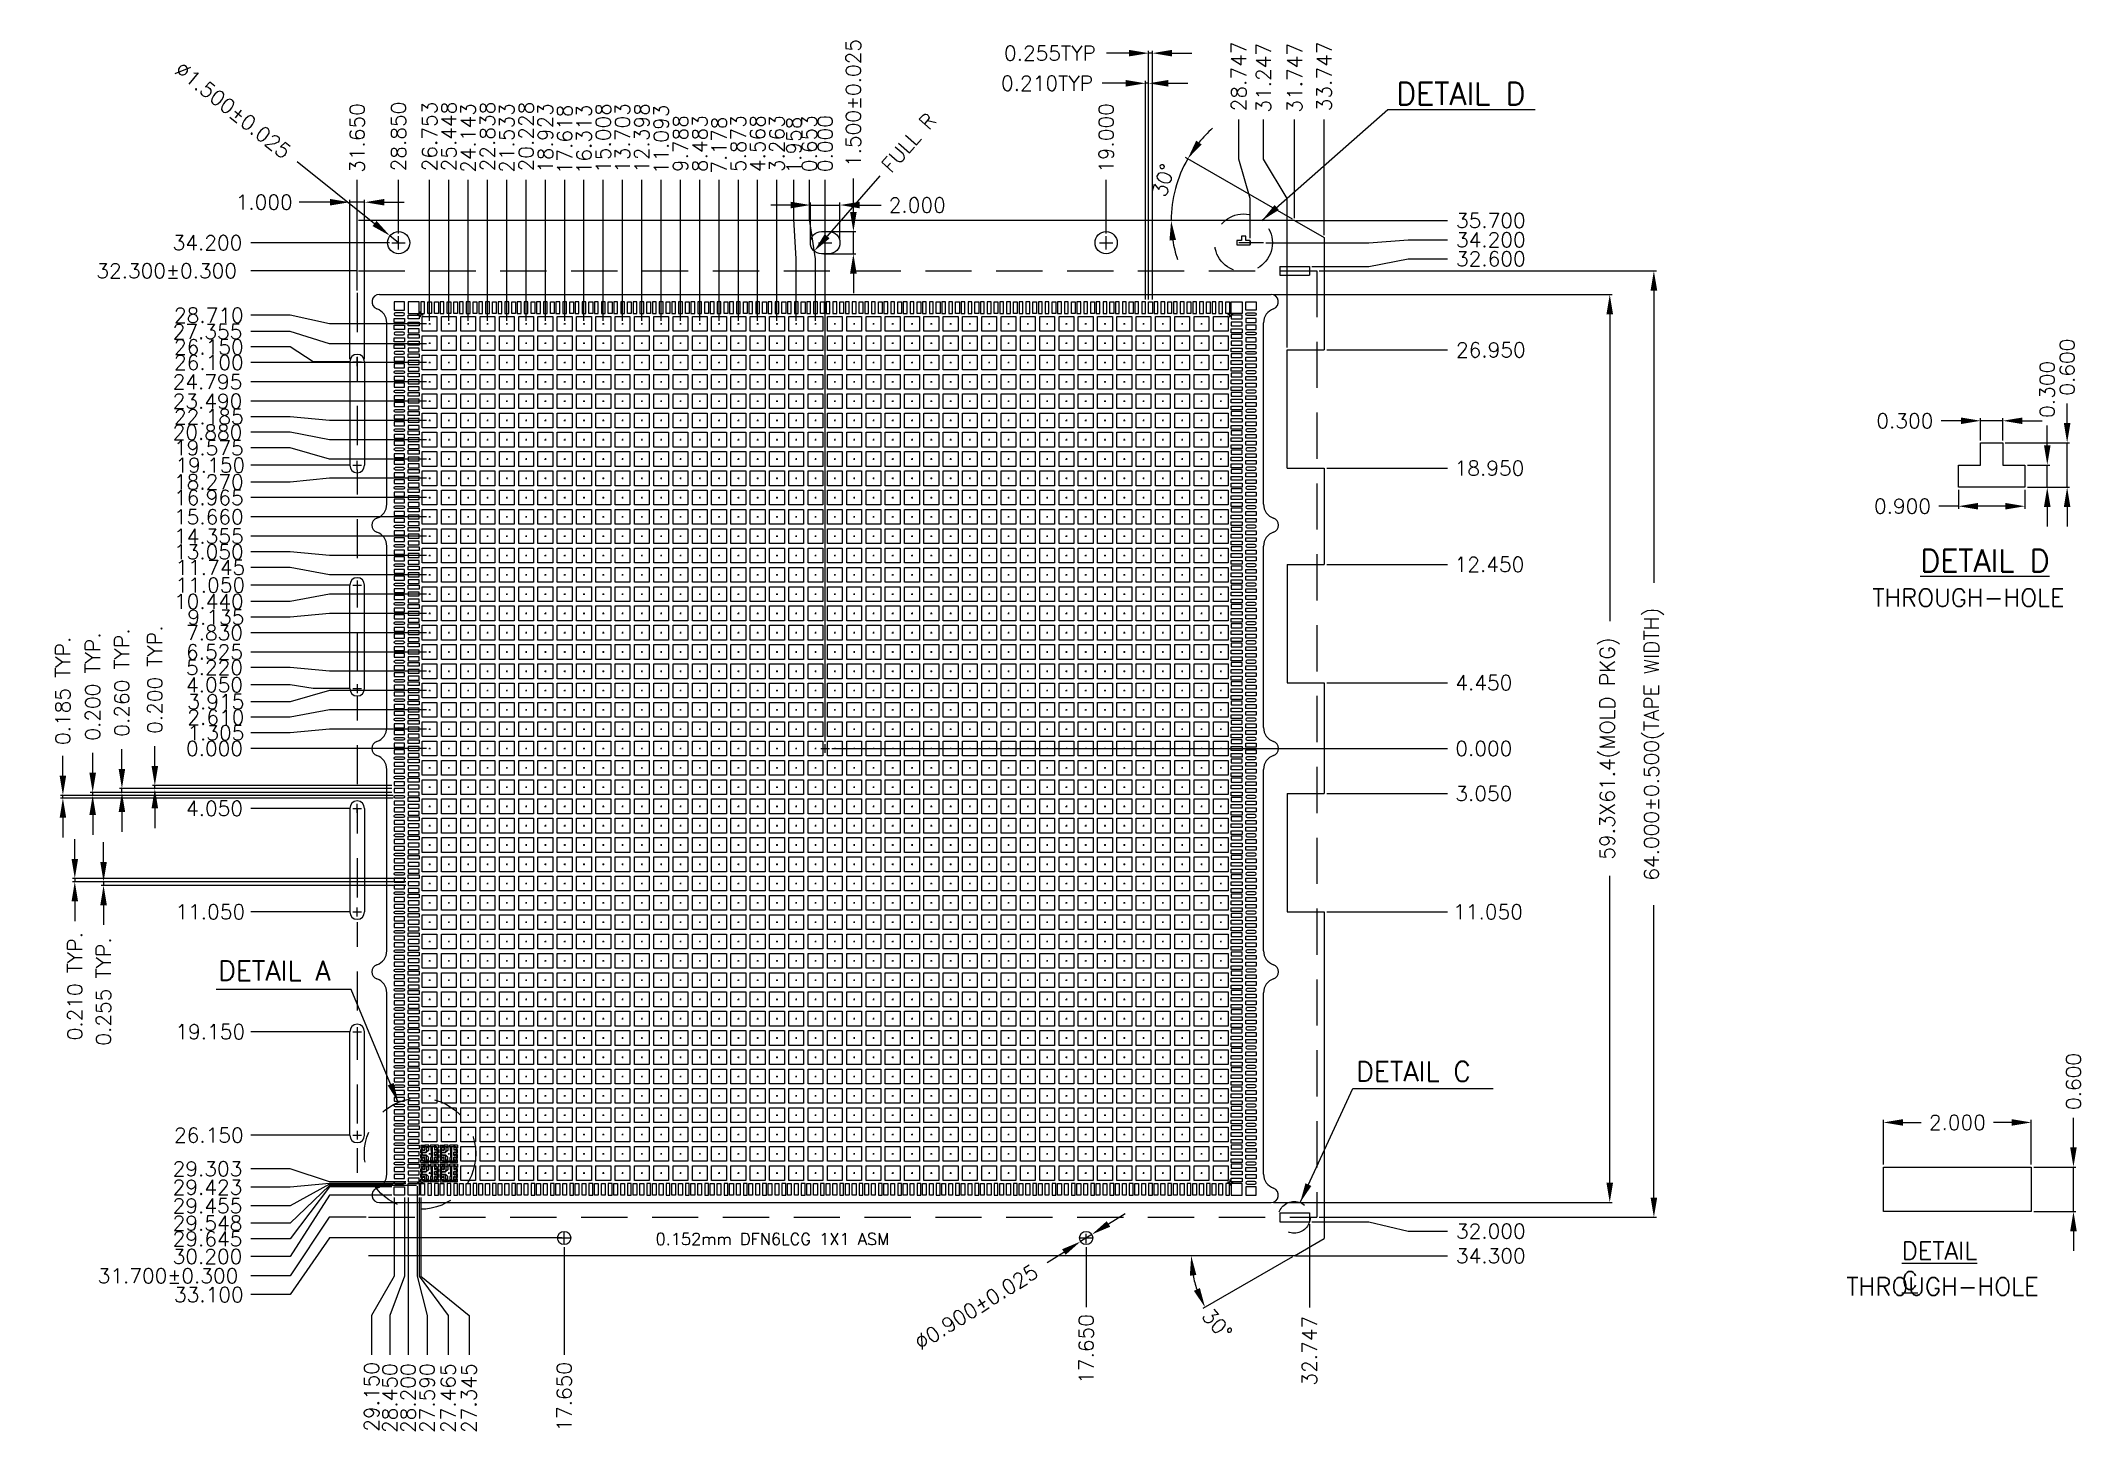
# Model space of a CAD drawing. Header units: millimetres. Extents: x 404.26 to 412.54, y 108.25 to 113.89.
import ezdxf
from ezdxf.enums import TextEntityAlignment as Align

# ---------------------------------------------------------------- set-up
doc = ezdxf.new("R2010")
doc.units = ezdxf.units.MM
doc.header["$LTSCALE"] = 0.5
doc.header["$PDMODE"] = 98
for name, pattern in [('CENTER', [50.8, 31.75, -6.35, 6.35, -6.35]), ('HIDDEN', [0.375, 0.25, -0.125]), ('PHANTOM2', [31.75, 15.875, -3.175, 3.175, -3.175, 3.175, -3.175])]:
    doc.linetypes.add(name, pattern=pattern)
for name, color, linetype in [('1', 7, 'Continuous'), ('1D', 4, 'Continuous'), ('BORDER', 7, 'Continuous'), ('BTM', 7, 'HIDDEN'), ('CEN', 2, 'CENTER'), ('DIM', 3, 'Continuous'), ('PKG', 1, 'PHANTOM2')]:
    doc.layers.add(name, color=color, linetype=linetype)
doc.styles.add('Chinese', font='SimSun.ttf', dxfattribs={"height": 5})
doc.styles.add('ROMANS', font='romans.shx')
doc.styles.add('SIMPLEX', font='simplex.shx')
doc.dimstyles.new('Standard1', dxfattribs={"dimtxt": 0.08, "dimasz": 0.08, "dimexe": 0.015, "dimexo": 0.015, "dimgap": 0.027, "dimtad": 1, "dimdec": 3, "dimlfac": 33.333333, "dimrnd": 0.0005, "dimzin": 1, "dimtxsty": 'SIMPLEX', "dimcen": 0.1905, "dimclrd": 256, "dimclre": 256, "dimclrt": 256, "dimazin": 3, "dimtp": 0.03, "dimtm": 0.05, "dimtfac": 0.8, "dimtdec": 3, "dimtmove": 0, "dimatfit": 3, "dimfxl": 0.05, "dimtzin": 4, "dimlwd": -1, "dimlwe": -1})
doc.dimstyles.new('Standard2', dxfattribs={"dimtxt": 0.06, "dimasz": 0.08, "dimexe": 0.01, "dimexo": 0.01, "dimgap": 0.027, "dimtad": 1, "dimdec": 3, "dimlfac": 16.666667, "dimrnd": 5e-05, "dimzin": 1, "dimtxsty": 'SIMPLEX', "dimcen": 0.1905, "dimclrd": 256, "dimclre": 256, "dimclrt": 256, "dimazin": 3, "dimtp": 0.03, "dimtm": 0.05, "dimtfac": 0.8, "dimtdec": 3, "dimtmove": 0, "dimatfit": 3, "dimfxl": 0.05, "dimtzin": 4, "dimlwd": -1, "dimlwe": -1})
doc.dimstyles.new('Standard4', dxfattribs={"dimtxt": 0.08, "dimasz": 0.08, "dimexe": 0.015, "dimexo": 0.015, "dimgap": 0.027, "dimtad": 1, "dimdec": 3, "dimlfac": 0.5, "dimrnd": 0.0005, "dimzin": 1, "dimtxsty": 'SIMPLEX', "dimcen": 0.1905, "dimclrd": 256, "dimclre": 256, "dimclrt": 256, "dimazin": 3, "dimtp": 0.03, "dimtm": 0.05, "dimtfac": 0.8, "dimtdec": 3, "dimtmove": 0, "dimatfit": 3, "dimfxl": 0.05, "dimtzin": 4, "dimlwd": -1, "dimlwe": -1})

msp = doc.modelspace()

# ---------------------------------------------------------------- texts
at = {"style": 'SIMPLEX'}
msp.add_text('%%UDETAIL D', height=0.09000021, dxfattribs=at).set_placement((412.143497, 111.736689), align=Align.CENTER)
at = {"layer": '1D', "color": 3, "style": 'ROMANS'}
msp.add_text('0.152mm DFN6LCG 1X1 ASM', height=0.04809825, dxfattribs=at).set_placement((406.74937, 109.005545))
at = {"layer": '1D', "ltscale": 0.1, "char_height": 0.08, "width": 0.62878759, "attachment_point": 1, "style": 'SIMPLEX'}
for s, insert in [('DETAIL A', (404.973885, 110.158569)), ('DETAIL C', (409.591628, 109.749312))]:
    msp.add_mtext(s, dxfattribs=dict(at, insert=insert))
at = {"layer": 'BORDER', "color": 4, "style": 'SIMPLEX'}
msp.add_text('DETAIL D', height=0.0900002, dxfattribs=at).set_placement((410.016982, 113.631371), align=Align.CENTER)
at = {"layer": 'DIM', "color": 0, "ltscale": 0.1, "char_height": 0.07222543, "attachment_point": 1, "style": 'Chinese'}
for s, insert, width in [('{\\Fsimplex|c0;THROUGH-HOLE}', (411.68637, 111.66755), 0.95453989), ('{\\Fsimplex|c0;\\LDETAIL C}', (411.806143, 109.017947), 0.00518511), ('{\\Fsimplex|c0;THROUGH-HOLE}', (411.581298, 108.87281), 0.99343012)]:
    msp.add_mtext(s, dxfattribs=dict(at, insert=insert, width=width))

# ---------------------------------------------------------------- blocks, each defined once
blk = doc.blocks.new('*D4')
at = {"layer": '1D', "ltscale": 0.1, "transparency": 16777216}
blk.add_line((407.4376, 111.0467), (407.4376, 113.3266), dxfattribs=at)
at = {"layer": 'Defpoints', "color": 0, "ltscale": 0.1, "transparency": 16777216}
for p in [(407.4376, 113.3266), (407.4376, 111.0367), (407.4376, 111.0196)]:
    blk.add_point(p, dxfattribs=at)
at = {"layer": '1D', "ltscale": 0.1, "transparency": 16777216, "insert": (407.4376, 113.4736), "char_height": 0.06, "attachment_point": 5, "rotation": 90, "style": 'SIMPLEX'}
blk.add_mtext('\\A1;0.000', dxfattribs=at)
blk = doc.blocks.new('*D5')
at = {"layer": '1D', "ltscale": 0.1, "transparency": 16777216}
blk.add_line((407.4647, 111.0196), (409.963, 111.0196), dxfattribs=at)
at = {"layer": 'Defpoints', "color": 0, "ltscale": 0.1, "transparency": 16777216}
for p in [(407.4376, 111.0196), (407.4547, 111.0196), (409.963, 111.0196)]:
    blk.add_point(p, dxfattribs=at)
at = {"layer": '1D', "ltscale": 0.1, "transparency": 16777216, "insert": (410.11, 111.0196), "char_height": 0.06, "attachment_point": 5, "style": 'SIMPLEX'}
blk.add_mtext('\\A1;0.000', dxfattribs=at)
blk = doc.blocks.new('*D6')
at = {"layer": '1D', "ltscale": 0.1, "transparency": 16777216}
blk.add_line((405.7066, 113.1086), (405.7066, 113.3266), dxfattribs=at)
at = {"layer": 'Defpoints', "color": 0, "ltscale": 0.1, "transparency": 16777216}
for p in [(405.7066, 113.3266), (405.7066, 113.0986), (407.4376, 111.0196)]:
    blk.add_point(p, dxfattribs=at)
at = {"layer": '1D', "ltscale": 0.1, "transparency": 16777216, "insert": (405.7066, 113.5022), "char_height": 0.06, "attachment_point": 5, "rotation": 90, "style": 'SIMPLEX'}
blk.add_mtext('\\A1;28.850', dxfattribs=at)
blk = doc.blocks.new('*D7')
at = {"layer": '1D', "ltscale": 0.1, "transparency": 16777216}
blk.add_line((405.5386, 112.878), (405.5386, 113.3266), dxfattribs=at)
at = {"layer": 'Defpoints', "color": 0, "ltscale": 0.1, "transparency": 16777216}
for p in [(405.5386, 113.3266), (405.5386, 112.868), (407.4376, 111.0196)]:
    blk.add_point(p, dxfattribs=at)
at = {"layer": '1D', "ltscale": 0.1, "transparency": 16777216, "insert": (405.5386, 113.4965), "char_height": 0.06, "attachment_point": 5, "rotation": 90, "style": 'SIMPLEX'}
blk.add_mtext('\\A1;31.650', dxfattribs=at)
blk = doc.blocks.new('*D8')
at = {"layer": '1D', "ltscale": 0.1, "transparency": 16777216}
blk.add_line((408.5776, 113.1086), (408.5776, 113.3266), dxfattribs=at)
at = {"layer": 'Defpoints', "color": 0, "ltscale": 0.1, "transparency": 16777216}
for p in [(408.5776, 113.3266), (408.5776, 113.0986), (407.4376, 111.0196)]:
    blk.add_point(p, dxfattribs=at)
at = {"layer": '1D', "ltscale": 0.1, "transparency": 16777216, "insert": (408.5776, 113.4965), "char_height": 0.06, "attachment_point": 5, "rotation": 90, "style": 'SIMPLEX'}
blk.add_mtext('\\A1;19.000', dxfattribs=at)
blk = doc.blocks.new('*D9')
at = {"layer": '1D', "ltscale": 0.1, "transparency": 16777216}
blk.add_line((409.3465, 113.1616), (409.963, 113.1616), dxfattribs=at)
at = {"layer": 'Defpoints', "color": 0, "ltscale": 0.1, "transparency": 16777216}
for p in [(409.3365, 113.1616), (409.963, 113.1616), (407.4376, 111.0196)]:
    blk.add_point(p, dxfattribs=at)
at = {"layer": '1D', "ltscale": 0.1, "transparency": 16777216, "insert": (410.1386, 113.1616), "char_height": 0.06, "attachment_point": 5, "style": 'SIMPLEX'}
blk.add_mtext('\\A1;35.700', dxfattribs=at)
blk = doc.blocks.new('*D10')
at = {"layer": '1D', "ltscale": 0.1, "transparency": 16777216}
blk.add_line((409.4725, 112.6366), (409.963, 112.6366), dxfattribs=at)
at = {"layer": 'Defpoints', "color": 0, "ltscale": 0.1, "transparency": 16777216}
for p in [(409.4625, 112.6366), (409.963, 112.6366), (407.4376, 111.0196)]:
    blk.add_point(p, dxfattribs=at)
at = {"layer": '1D', "ltscale": 0.1, "transparency": 16777216, "insert": (410.1386, 112.6366), "char_height": 0.06, "attachment_point": 5, "style": 'SIMPLEX'}
blk.add_mtext('\\A1;26.950', dxfattribs=at)
blk = doc.blocks.new('*D11')
at = {"layer": '1D', "ltscale": 0.1, "transparency": 16777216}
blk.add_line((409.4725, 112.1566), (409.963, 112.1566), dxfattribs=at)
at = {"layer": 'Defpoints', "color": 0, "ltscale": 0.1, "transparency": 16777216}
for p in [(409.4625, 112.1566), (409.963, 112.1566), (407.4376, 111.0196)]:
    blk.add_point(p, dxfattribs=at)
at = {"layer": '1D', "ltscale": 0.1, "transparency": 16777216, "insert": (410.1329, 112.1566), "char_height": 0.06, "attachment_point": 5, "style": 'SIMPLEX'}
blk.add_mtext('\\A1;18.950', dxfattribs=at)
blk = doc.blocks.new('*D12')
at = {"layer": '1D', "ltscale": 0.1, "transparency": 16777216}
blk.add_line((409.4725, 111.7666), (409.963, 111.7666), dxfattribs=at)
at = {"layer": 'Defpoints', "color": 0, "ltscale": 0.1, "transparency": 16777216}
for p in [(409.4625, 111.7666), (409.963, 111.7666), (407.4376, 111.0196)]:
    blk.add_point(p, dxfattribs=at)
at = {"layer": '1D', "ltscale": 0.1, "transparency": 16777216, "insert": (410.1329, 111.7666), "char_height": 0.06, "attachment_point": 5, "style": 'SIMPLEX'}
blk.add_mtext('\\A1;12.450', dxfattribs=at)
blk = doc.blocks.new('*D13')
at = {"layer": '1D', "ltscale": 0.1, "transparency": 16777216}
blk.add_line((409.4725, 111.2866), (409.963, 111.2866), dxfattribs=at)
at = {"layer": 'Defpoints', "color": 0, "ltscale": 0.1, "transparency": 16777216}
for p in [(409.4625, 111.2866), (409.963, 111.2866), (407.4376, 111.0196)]:
    blk.add_point(p, dxfattribs=at)
at = {"layer": '1D', "ltscale": 0.1, "transparency": 16777216, "insert": (410.11, 111.2866), "char_height": 0.06, "attachment_point": 5, "style": 'SIMPLEX'}
blk.add_mtext('\\A1;4.450', dxfattribs=at)
blk = doc.blocks.new('*D14')
at = {"layer": '1D', "ltscale": 0.1, "transparency": 16777216}
blk.add_line((409.4725, 110.8366), (409.963, 110.8366), dxfattribs=at)
at = {"layer": 'Defpoints', "color": 0, "ltscale": 0.1, "transparency": 16777216}
for p in [(407.4376, 111.0196), (409.4625, 110.8366), (409.963, 110.8366)]:
    blk.add_point(p, dxfattribs=at)
at = {"layer": '1D', "ltscale": 0.1, "transparency": 16777216, "insert": (410.11, 110.8366), "char_height": 0.06, "attachment_point": 5, "style": 'SIMPLEX'}
blk.add_mtext('\\A1;3.050', dxfattribs=at)
blk = doc.blocks.new('*D15')
at = {"layer": '1D', "ltscale": 0.1, "transparency": 16777216}
blk.add_line((409.4725, 110.3566), (409.963, 110.3566), dxfattribs=at)
at = {"layer": 'Defpoints', "color": 0, "ltscale": 0.1, "transparency": 16777216}
for p in [(407.4376, 111.0196), (409.4625, 110.3566), (409.963, 110.3566)]:
    blk.add_point(p, dxfattribs=at)
at = {"layer": '1D', "ltscale": 0.1, "transparency": 16777216, "insert": (410.1272, 110.3566), "char_height": 0.06, "attachment_point": 5, "style": 'SIMPLEX'}
blk.add_mtext('\\A1;11.050', dxfattribs=at)
blk = doc.blocks.new('*D16')
at = {"layer": '1D', "ltscale": 0.1, "transparency": 16777216}
blk.add_line((409.3465, 108.9616), (409.963, 108.9616), dxfattribs=at)
at = {"layer": 'Defpoints', "color": 0, "ltscale": 0.1, "transparency": 16777216}
for p in [(407.4376, 111.0196), (409.3365, 108.9616), (409.963, 108.9616)]:
    blk.add_point(p, dxfattribs=at)
at = {"layer": '1D', "ltscale": 0.1, "transparency": 16777216, "insert": (410.1386, 108.9616), "char_height": 0.06, "attachment_point": 5, "style": 'SIMPLEX'}
blk.add_mtext('\\A1;34.300', dxfattribs=at)
blk = doc.blocks.new('*D17')
at = {"layer": '1D', "ltscale": 0.1, "transparency": 16777216}
blk.add_line((406.3786, 108.9967), (406.3786, 108.5593), dxfattribs=at)
at = {"layer": 'Defpoints', "color": 0, "ltscale": 0.1, "transparency": 16777216}
for p in [(407.4376, 111.0196), (406.3786, 109.0067), (406.3786, 108.5593)]:
    blk.add_point(p, dxfattribs=at)
at = {"layer": '1D', "ltscale": 0.1, "transparency": 16777216, "insert": (406.3786, 108.3894), "char_height": 0.06, "attachment_point": 5, "rotation": 90, "style": 'SIMPLEX'}
blk.add_mtext('\\A1;17.650', dxfattribs=at)
blk = doc.blocks.new('*D18')
at = {"layer": '1D', "ltscale": 0.1, "transparency": 16777216}
blk.add_line((405.5106, 109.4507), (405.1068, 109.4507), dxfattribs=at)
at = {"layer": 'Defpoints', "color": 0, "ltscale": 0.1, "transparency": 16777216}
for p in [(407.4376, 111.0196), (405.1068, 109.4507), (405.5206, 109.4507)]:
    blk.add_point(p, dxfattribs=at)
at = {"layer": '1D', "ltscale": 0.1, "transparency": 16777216, "insert": (404.9369, 109.4507), "char_height": 0.06, "attachment_point": 5, "style": 'SIMPLEX'}
blk.add_mtext('\\A1;26.150', dxfattribs=at)
blk = doc.blocks.new('*D19')
at = {"layer": '1D', "ltscale": 0.1, "transparency": 16777216}
blk.add_line((405.5106, 109.8706), (405.1068, 109.8706), dxfattribs=at)
at = {"layer": 'Defpoints', "color": 0, "ltscale": 0.1, "transparency": 16777216}
for p in [(407.4376, 111.0196), (405.1068, 109.8706), (405.5206, 109.8706)]:
    blk.add_point(p, dxfattribs=at)
at = {"layer": '1D', "ltscale": 0.1, "transparency": 16777216, "insert": (404.9426, 109.8706), "char_height": 0.06, "attachment_point": 5, "style": 'SIMPLEX'}
blk.add_mtext('\\A1;19.150', dxfattribs=at)
blk = doc.blocks.new('*D20')
at = {"layer": '1D', "ltscale": 0.1, "transparency": 16777216}
blk.add_line((405.5106, 110.3567), (405.1068, 110.3567), dxfattribs=at)
at = {"layer": 'Defpoints', "color": 0, "ltscale": 0.1, "transparency": 16777216}
for p in [(407.4376, 111.0196), (405.1068, 110.3567), (405.5206, 110.3567)]:
    blk.add_point(p, dxfattribs=at)
at = {"layer": '1D', "ltscale": 0.1, "transparency": 16777216, "insert": (404.9426, 110.3567), "char_height": 0.06, "attachment_point": 5, "style": 'SIMPLEX'}
blk.add_mtext('\\A1;11.050', dxfattribs=at)
blk = doc.blocks.new('*D21')
at = {"layer": '1D', "ltscale": 0.1, "transparency": 16777216}
blk.add_line((405.5106, 110.7766), (405.1068, 110.7766), dxfattribs=at)
at = {"layer": 'Defpoints', "color": 0, "ltscale": 0.1, "transparency": 16777216}
for p in [(407.4376, 111.0196), (405.1068, 110.7766), (405.5206, 110.7766)]:
    blk.add_point(p, dxfattribs=at)
at = {"layer": '1D', "ltscale": 0.1, "transparency": 16777216, "insert": (404.9598, 110.7766), "char_height": 0.06, "attachment_point": 5, "style": 'SIMPLEX'}
blk.add_mtext('\\A1;4.050', dxfattribs=at)
blk = doc.blocks.new('*D22')
at = {"layer": '1D', "ltscale": 0.1, "transparency": 16777216}
for p, q in [((405.2668, 111.2777), (405.1068, 111.2777)), ((405.3606, 111.2627), (405.2668, 111.2777)), ((405.5106, 111.2627), (405.3606, 111.2627))]:
    blk.add_line(p, q, dxfattribs=at)
at = {"layer": 'Defpoints', "color": 0, "ltscale": 0.1, "transparency": 16777216}
for p in [(405.1068, 111.2777), (405.5206, 111.2627), (407.4376, 111.0196)]:
    blk.add_point(p, dxfattribs=at)
at = {"layer": '1D', "ltscale": 0.1, "transparency": 16777216, "insert": (404.9598, 111.2777), "char_height": 0.06, "attachment_point": 5, "style": 'SIMPLEX'}
blk.add_mtext('\\A1;4.050', dxfattribs=at)
blk = doc.blocks.new('*D23')
at = {"layer": '1D', "ltscale": 0.1, "transparency": 16777216}
blk.add_line((405.5106, 111.6826), (405.1068, 111.6826), dxfattribs=at)
at = {"layer": 'Defpoints', "color": 0, "ltscale": 0.1, "transparency": 16777216}
for p in [(405.1068, 111.6826), (405.5206, 111.6826), (407.4376, 111.0196)]:
    blk.add_point(p, dxfattribs=at)
at = {"layer": '1D', "ltscale": 0.1, "transparency": 16777216, "insert": (404.9426, 111.6826), "char_height": 0.06, "attachment_point": 5, "style": 'SIMPLEX'}
blk.add_mtext('\\A1;11.050', dxfattribs=at)
blk = doc.blocks.new('*D24')
at = {"layer": '1D', "ltscale": 0.1, "transparency": 16777216}
blk.add_line((405.5106, 112.1687), (405.1068, 112.1687), dxfattribs=at)
at = {"layer": 'Defpoints', "color": 0, "ltscale": 0.1, "transparency": 16777216}
for p in [(405.1068, 112.1687), (405.5206, 112.1687), (407.4376, 111.0196)]:
    blk.add_point(p, dxfattribs=at)
at = {"layer": '1D', "ltscale": 0.1, "transparency": 16777216, "insert": (404.9426, 112.1687), "char_height": 0.06, "attachment_point": 5, "style": 'SIMPLEX'}
blk.add_mtext('\\A1;19.150', dxfattribs=at)
blk = doc.blocks.new('*D25')
at = {"layer": '1D', "ltscale": 0.1, "transparency": 16777216}
for p, q in [((405.2668, 112.6486), (405.1068, 112.6486)), ((405.3606, 112.5886), (405.2668, 112.6486)), ((405.5106, 112.5886), (405.3606, 112.5886))]:
    blk.add_line(p, q, dxfattribs=at)
at = {"layer": 'Defpoints', "color": 0, "ltscale": 0.1, "transparency": 16777216}
for p in [(405.1068, 112.6486), (405.5206, 112.5886), (407.4376, 111.0196)]:
    blk.add_point(p, dxfattribs=at)
at = {"layer": '1D', "ltscale": 0.1, "transparency": 16777216, "insert": (404.9369, 112.6486), "char_height": 0.06, "attachment_point": 5, "style": 'SIMPLEX'}
blk.add_mtext('\\A1;26.150', dxfattribs=at)
blk = doc.blocks.new('*D26')
at = {"layer": '1D', "ltscale": 0.1, "transparency": 16777216}
blk.add_line((405.6697, 113.0716), (405.1068, 113.0716), dxfattribs=at)
at = {"layer": 'Defpoints', "color": 0, "ltscale": 0.1, "transparency": 16777216}
for p in [(405.1068, 113.0716), (405.6797, 113.0716), (407.4376, 111.0196)]:
    blk.add_point(p, dxfattribs=at)
at = {"layer": '1D', "ltscale": 0.1, "transparency": 16777216, "insert": (404.9312, 113.0716), "char_height": 0.06, "attachment_point": 5, "style": 'SIMPLEX'}
blk.add_mtext('\\A1;34.200', dxfattribs=at)
blk = doc.blocks.new('*D27')
at = {"layer": '1D', "ltscale": 0.1, "transparency": 16777216}
blk.add_line((405.5344, 112.9576), (405.1068, 112.9576), dxfattribs=at)
at = {"layer": 'Defpoints', "color": 0, "ltscale": 0.1, "transparency": 16777216}
for p in [(405.1068, 112.9576), (405.5444, 112.9576), (407.4376, 111.0196)]:
    blk.add_point(p, dxfattribs=at)
at = {"layer": '1D', "ltscale": 0.1, "transparency": 16777216, "insert": (404.7655, 112.9576), "char_height": 0.06, "attachment_point": 5, "style": 'SIMPLEX'}
blk.add_mtext('\\A1;32.300%%P0.300', dxfattribs=at)
blk = doc.blocks.new('*D28')
at = {"layer": 'Defpoints', "color": 0, "ltscale": 0.1, "transparency": 16777216}
for p in [(408.7651, 113.8407), (408.7498, 112.8316), (408.7651, 112.8316)]:
    blk.add_point(p, dxfattribs=at)
at = {"layer": 'DIM', "ltscale": 0.1, "transparency": 16777216}
for p, q in [((408.6698, 113.8407), (408.579, 113.8407)), ((408.7498, 112.8416), (408.7498, 113.8507)), ((408.7651, 113.8407), (408.7498, 113.8407)), ((408.7651, 112.8416), (408.7651, 113.8507)), ((408.8451, 113.8407), (408.9251, 113.8407))]:
    blk.add_line(p, q, dxfattribs=at)
for points in [[(408.6698, 113.854), (408.6698, 113.8274), (408.7498, 113.8407)], [(408.8451, 113.854), (408.8451, 113.8274), (408.7651, 113.8407)]]:
    blk.add_solid(points, dxfattribs=at)
at = {"layer": 'DIM', "ltscale": 0.1, "transparency": 16777216, "insert": (408.3492, 113.8407), "char_height": 0.06, "attachment_point": 5, "style": 'SIMPLEX'}
blk.add_mtext('\\A1;0.255TYP', dxfattribs=at)
blk = doc.blocks.new('*D29')
at = {"layer": 'Defpoints', "color": 0, "ltscale": 0.1, "transparency": 16777216}
for p in [(408.7498, 113.7184), (408.7372, 112.8316), (408.7498, 112.8316)]:
    blk.add_point(p, dxfattribs=at)
at = {"layer": 'DIM', "ltscale": 0.1, "transparency": 16777216}
for p, q in [((408.6572, 113.7184), (408.5619, 113.7184)), ((408.7372, 112.8416), (408.7372, 113.7284)), ((408.7498, 113.7184), (408.7372, 113.7184)), ((408.7498, 112.8416), (408.7498, 113.7284)), ((408.8298, 113.7184), (408.9098, 113.7184))]:
    blk.add_line(p, q, dxfattribs=at)
for points in [[(408.6572, 113.7317), (408.6572, 113.705), (408.7372, 113.7184)], [(408.8298, 113.7317), (408.8298, 113.705), (408.7498, 113.7184)]]:
    blk.add_solid(points, dxfattribs=at)
at = {"layer": 'DIM', "ltscale": 0.1, "transparency": 16777216, "insert": (408.3378, 113.7184), "char_height": 0.06, "attachment_point": 5, "style": 'SIMPLEX'}
blk.add_mtext('\\A1;0.210TYP', dxfattribs=at)
blk = doc.blocks.new('*D30')
at = {"layer": '1D', "transparency": 16777216}
for p, q in [((409.4425, 112.9576), (410.8102, 112.9576)), ((410.8002, 112.8776), (410.8002, 111.6918)), ((410.8002, 109.1976), (410.8002, 110.3835)), ((409.4425, 109.1176), (410.8102, 109.1176))]:
    blk.add_line(p, q, dxfattribs=at)
for points in [[(410.7869, 112.8776), (410.8136, 112.8776), (410.8002, 112.9576)], [(410.7869, 109.1976), (410.8136, 109.1976), (410.8002, 109.1176)]]:
    blk.add_solid(points, dxfattribs=at)
at = {"layer": 'Defpoints', "color": 0, "transparency": 16777216}
for p in [(409.4325, 112.9576), (409.4325, 109.1176), (410.8002, 109.1176)]:
    blk.add_point(p, dxfattribs=at)
at = {"layer": '1D', "transparency": 16777216, "insert": (410.8002, 111.0376), "char_height": 0.06, "attachment_point": 5, "rotation": 90, "style": 'SIMPLEX'}
blk.add_mtext('\\A1;64.000%%P0.500(TAPE WIDTH)', dxfattribs=at)
blk = doc.blocks.new('*D31')
at = {"layer": '1D', "transparency": 16777216}
for p, q in [((409.2566, 112.8616), (410.6311, 112.8616)), ((410.6211, 112.7816), (410.6211, 111.5366)), ((410.6211, 109.2576), (410.6211, 110.5026)), ((409.2566, 109.1776), (410.6311, 109.1776))]:
    blk.add_line(p, q, dxfattribs=at)
for points in [[(410.6078, 112.7816), (410.6345, 112.7816), (410.6211, 112.8616)], [(410.6078, 109.2576), (410.6345, 109.2576), (410.6211, 109.1776)]]:
    blk.add_solid(points, dxfattribs=at)
at = {"layer": 'Defpoints', "color": 0, "transparency": 16777216}
for p in [(409.2466, 112.8616), (409.2466, 109.1776), (410.6211, 109.1776)]:
    blk.add_point(p, dxfattribs=at)
at = {"layer": '1D', "transparency": 16777216, "insert": (410.6211, 111.0196), "char_height": 0.06, "attachment_point": 5, "rotation": 90, "style": 'SIMPLEX'}
blk.add_mtext('\\A1;59.3X61.4(MOLD PKG)', dxfattribs=at)
blk = doc.blocks.new('*D32')
at = {"layer": '1D', "transparency": 16777216}
for p, q in [((405.2956, 113.4005), (405.609, 113.1497)), ((405.7066, 113.0716), (405.6715, 113.0998))]:
    blk.add_line(p, q, dxfattribs=at)
blk.add_solid([(405.6174, 113.1602), (405.6007, 113.1393), (405.6715, 113.0998)], dxfattribs=at)
at = {"layer": 'Defpoints', "color": 0, "transparency": 16777216}
for p in [(405.6715, 113.0998), (405.7066, 113.0716)]:
    blk.add_point(p, dxfattribs=at)
at = {"layer": '1D', "transparency": 16777216, "insert": (405.0347, 113.6093), "char_height": 0.06, "attachment_point": 5, "rotation": 321.33213, "style": 'SIMPLEX'}
blk.add_mtext('\\A1;%%c1.500%%p0.025', dxfattribs=at)
blk = doc.blocks.new('*D33')
at = {"layer": 'Defpoints', "color": 0, "ltscale": 0.1, "transparency": 16777216}
for p in [(405.7456, 110.4792), (404.5095, 110.4639), (405.7456, 110.4639)]:
    blk.add_point(p, dxfattribs=at)
at = {"layer": 'DIM', "ltscale": 0.1, "transparency": 16777216}
for p, q in [((404.5095, 110.5592), (404.5095, 110.6392)), ((405.7356, 110.4792), (404.4995, 110.4792)), ((404.5095, 110.4792), (404.5095, 110.4639)), ((405.7356, 110.4639), (404.4995, 110.4639)), ((404.5095, 110.3839), (404.5095, 110.3039))]:
    blk.add_line(p, q, dxfattribs=at)
for points in [[(404.4962, 110.5592), (404.5228, 110.5592), (404.5095, 110.4792)], [(404.4962, 110.3839), (404.5228, 110.3839), (404.5095, 110.4639)]]:
    blk.add_solid(points, dxfattribs=at)
at = {"layer": 'DIM', "ltscale": 0.1, "transparency": 16777216, "insert": (404.5095, 110.034), "char_height": 0.06, "attachment_point": 5, "rotation": 90, "style": 'SIMPLEX'}
blk.add_mtext('\\A1;0.255 TYP.', dxfattribs=at)
blk = doc.blocks.new('*D34')
at = {"layer": '1D', "ltscale": 0.1, "transparency": 16777216}
for p, q in [((405.4286, 113.2359), (405.3029, 113.2359)), ((405.5086, 112.5986), (405.5086, 113.2459)), ((405.5686, 113.2359), (405.5086, 113.2359)), ((405.5686, 112.5986), (405.5686, 113.2459)), ((405.6486, 113.2359), (405.7286, 113.2359))]:
    blk.add_line(p, q, dxfattribs=at)
for points in [[(405.4286, 113.2492), (405.4286, 113.2226), (405.5086, 113.2359)], [(405.6486, 113.2492), (405.6486, 113.2226), (405.5686, 113.2359)]]:
    blk.add_solid(points, dxfattribs=at)
at = {"layer": 'Defpoints', "color": 0, "ltscale": 0.1, "transparency": 16777216}
for p in [(405.5686, 113.2359), (405.5086, 112.5886), (405.5686, 112.5886)]:
    blk.add_point(p, dxfattribs=at)
at = {"layer": '1D', "ltscale": 0.1, "transparency": 16777216, "insert": (405.1616, 113.2359), "char_height": 0.06, "attachment_point": 5, "style": 'SIMPLEX'}
blk.add_mtext('\\A1;1.000', dxfattribs=at)
blk = doc.blocks.new('*D35')
at = {"layer": 'Defpoints', "color": 0, "ltscale": 0.1, "transparency": 16777216}
for p in [(404.3928, 110.4918), (405.7456, 110.4918), (405.7456, 110.4792)]:
    blk.add_point(p, dxfattribs=at)
at = {"layer": 'DIM', "ltscale": 0.1, "transparency": 16777216}
for p, q in [((404.3928, 110.5718), (404.3928, 110.6518)), ((405.7356, 110.4918), (404.3828, 110.4918)), ((405.7356, 110.4792), (404.3828, 110.4792)), ((404.3928, 110.4918), (404.3928, 110.4792)), ((404.3928, 110.3992), (404.3928, 110.3192))]:
    blk.add_line(p, q, dxfattribs=at)
for points in [[(404.3795, 110.5718), (404.4061, 110.5718), (404.3928, 110.4918)], [(404.3795, 110.3992), (404.4061, 110.3992), (404.3928, 110.4792)]]:
    blk.add_solid(points, dxfattribs=at)
at = {"layer": 'DIM', "ltscale": 0.1, "transparency": 16777216, "insert": (404.3928, 110.055), "char_height": 0.06, "attachment_point": 5, "rotation": 90, "style": 'SIMPLEX'}
blk.add_mtext('\\A1;0.210 TYP.', dxfattribs=at)
blk = doc.blocks.new('*D36')
at = {"layer": '1D', "transparency": 16777216}
for p, q in [((409.4125, 112.9756), (409.643, 112.9756)), ((409.643, 112.9756), (409.803, 113.0065)), ((409.803, 113.0065), (409.963, 113.0065))]:
    blk.add_line(p, q, dxfattribs=at)
at = {"layer": 'Defpoints', "color": 0, "transparency": 16777216}
for p in [(409.4025, 112.9756), (409.963, 113.0065), (407.4376, 111.0196)]:
    blk.add_point(p, dxfattribs=at)
at = {"layer": '1D', "transparency": 16777216, "insert": (410.1386, 113.0065), "char_height": 0.06, "attachment_point": 5, "style": 'SIMPLEX'}
blk.add_mtext('\\A1;32.600', dxfattribs=at)
blk = doc.blocks.new('*D37')
at = {"layer": '1D', "transparency": 16777216}
for p, q in [((409.4125, 109.0996), (409.643, 109.0996)), ((409.643, 109.0996), (409.803, 109.0611)), ((409.803, 109.0611), (409.963, 109.0611))]:
    blk.add_line(p, q, dxfattribs=at)
at = {"layer": 'Defpoints', "color": 0, "transparency": 16777216}
for p in [(407.4376, 111.0196), (409.4025, 109.0996), (409.963, 109.0611)]:
    blk.add_point(p, dxfattribs=at)
at = {"layer": '1D', "transparency": 16777216, "insert": (410.1386, 109.0611), "char_height": 0.06, "attachment_point": 5, "style": 'SIMPLEX'}
blk.add_mtext('\\A1;32.000', dxfattribs=at)
blk = doc.blocks.new('*D38')
at = {"layer": '1D', "ltscale": 0.1, "transparency": 16777216}
blk.add_line((409.4025, 109.0896), (409.4025, 108.7519), dxfattribs=at)
at = {"layer": 'Defpoints', "color": 0, "ltscale": 0.1, "transparency": 16777216}
for p in [(407.4376, 111.0196), (409.4025, 109.0996), (409.4025, 108.7519)]:
    blk.add_point(p, dxfattribs=at)
at = {"layer": '1D', "ltscale": 0.1, "transparency": 16777216, "insert": (409.4025, 108.5763), "char_height": 0.06, "attachment_point": 5, "rotation": 90, "style": 'SIMPLEX'}
blk.add_mtext('\\A1;{\\C256;32.747}', dxfattribs=at)
blk = doc.blocks.new('*D39')
at = {"layer": '1D', "ltscale": 0.1, "transparency": 16777216}
for p, q in [((409.2259, 113.0716), (409.643, 113.0716)), ((409.643, 113.0716), (409.803, 113.0833)), ((409.803, 113.0833), (409.963, 113.0833))]:
    blk.add_line(p, q, dxfattribs=at)
at = {"layer": 'Defpoints', "color": 0, "ltscale": 0.1, "transparency": 16777216}
for p in [(409.2159, 113.0716), (409.963, 113.0833), (407.4376, 111.0196)]:
    blk.add_point(p, dxfattribs=at)
at = {"layer": '1D', "ltscale": 0.1, "transparency": 16777216, "insert": (410.1386, 113.0833), "char_height": 0.06, "attachment_point": 5, "style": 'SIMPLEX'}
blk.add_mtext('\\A1;34.200', dxfattribs=at)
blk = doc.blocks.new('*D40')
at = {"layer": '1D', "ltscale": 0.1, "transparency": 16777216}
blk.add_line((408.4966, 108.9966), (408.4966, 108.7532), dxfattribs=at)
at = {"layer": 'Defpoints', "color": 0, "ltscale": 0.1, "transparency": 16777216}
for p in [(407.4376, 111.0196), (408.4966, 109.0066), (408.4966, 108.7532)]:
    blk.add_point(p, dxfattribs=at)
at = {"layer": '1D', "ltscale": 0.1, "transparency": 16777216, "insert": (408.4966, 108.5833), "char_height": 0.06, "attachment_point": 5, "rotation": 90, "style": 'SIMPLEX'}
blk.add_mtext('\\A1;17.650', dxfattribs=at)
blk = doc.blocks.new('*D41')
at = {"layer": '1D', "linetype": 'ByBlock', "ltscale": 0.1, "transparency": 16777216}
for p, q in [((408.5872, 109.0906), (408.655, 109.1332)), ((408.3383, 108.9341), (408.4061, 108.9767)), ((408.5195, 109.048), (408.4738, 109.0193))]:
    blk.add_line(p, q, dxfattribs=at)
at = {"layer": '1D', "ltscale": 0.1, "transparency": 16777216}
for points in [[(408.5801, 109.1019), (408.5943, 109.0793), (408.5195, 109.048)], [(408.399, 108.988), (408.4131, 108.9654), (408.4738, 109.0193)]]:
    blk.add_solid(points, dxfattribs=at)
at = {"layer": 'Defpoints', "color": 0, "ltscale": 0.1, "transparency": 16777216}
for p in [(408.4738, 109.0193), (408.5195, 109.048)]:
    blk.add_point(p, dxfattribs=at)
at = {"layer": '1D', "ltscale": 0.1, "transparency": 16777216, "insert": (408.0506, 108.7532), "char_height": 0.06, "attachment_point": 5, "rotation": 32.15516, "style": 'SIMPLEX'}
blk.add_mtext('\\A1;∅0.900%%P0.025', dxfattribs=at)
blk = doc.blocks.new('*D42')
at = {"layer": 'Defpoints', "color": 0, "ltscale": 0.1, "transparency": 16777216}
for p in [(407.4376, 111.0196), (405.6886, 109.2076), (405.1068, 108.9588)]:
    blk.add_point(p, dxfattribs=at)
at = {"layer": 'DIM', "ltscale": 0.1, "transparency": 16777216}
for p, q in [((405.4268, 109.2076), (405.2668, 108.9588)), ((405.6786, 109.2076), (405.4268, 109.2076)), ((405.2668, 108.9588), (405.1068, 108.9588))]:
    blk.add_line(p, q, dxfattribs=at)
at = {"layer": 'DIM', "ltscale": 0.1, "transparency": 16777216, "insert": (404.9312, 108.9588), "char_height": 0.06, "attachment_point": 5, "style": 'SIMPLEX'}
blk.add_mtext('\\A1;30.200', dxfattribs=at)
blk = doc.blocks.new('*D43')
at = {"layer": '1D', "ltscale": 0.1, "transparency": 16777216}
for p, q in [((405.4249, 109.1176), (405.2668, 108.8804)), ((405.5749, 109.1176), (405.4249, 109.1176)), ((405.2668, 108.8804), (405.1068, 108.8804))]:
    blk.add_line(p, q, dxfattribs=at)
at = {"layer": 'Defpoints', "color": 0, "ltscale": 0.1, "transparency": 16777216}
for p in [(407.4376, 111.0196), (405.5849, 109.1176), (405.1068, 108.8804)]:
    blk.add_point(p, dxfattribs=at)
at = {"layer": '1D', "ltscale": 0.1, "transparency": 16777216, "insert": (404.7712, 108.8804), "char_height": 0.06, "attachment_point": 5, "style": 'SIMPLEX'}
blk.add_mtext('\\A1;31.700%%P0.300', dxfattribs=at)
blk = doc.blocks.new('*D44')
at = {"layer": '1D', "ltscale": 0.1, "transparency": 16777216}
for p, q in [((405.4268, 109.0336), (405.2668, 108.8037)), ((406.3686, 109.0336), (405.4268, 109.0336)), ((405.2668, 108.8037), (405.1068, 108.8037))]:
    blk.add_line(p, q, dxfattribs=at)
at = {"layer": 'Defpoints', "color": 0, "ltscale": 0.1, "transparency": 16777216}
for p in [(407.4376, 111.0196), (406.3786, 109.0336), (405.1068, 108.8037)]:
    blk.add_point(p, dxfattribs=at)
at = {"layer": '1D', "ltscale": 0.1, "transparency": 16777216, "insert": (404.9369, 108.8037), "char_height": 0.06, "attachment_point": 5, "style": 'SIMPLEX'}
blk.add_mtext('\\A1;33.100', dxfattribs=at)
blk = doc.blocks.new('*D45')
at = {"layer": 'Defpoints', "color": 0, "ltscale": 0.1, "transparency": 16777216}
for p in [(407.4376, 111.0196), (405.6886, 109.2076), (405.5972, 108.5592)]:
    blk.add_point(p, dxfattribs=at)
at = {"layer": 'DIM', "ltscale": 0.1, "transparency": 16777216}
for p, q in [((405.6886, 109.1976), (405.6886, 108.8792)), ((405.6886, 108.8792), (405.5972, 108.7192)), ((405.5972, 108.7192), (405.5972, 108.5592))]:
    blk.add_line(p, q, dxfattribs=at)
at = {"layer": 'DIM', "ltscale": 0.1, "transparency": 16777216, "insert": (405.5972, 108.3894), "char_height": 0.06, "attachment_point": 5, "rotation": 90, "style": 'SIMPLEX'}
blk.add_mtext('\\A1;29.150', dxfattribs=at)
blk = doc.blocks.new('*D46')
at = {"layer": 'Defpoints', "color": 0, "ltscale": 0.1, "transparency": 16777216}
for p in [(407.4376, 111.0196), (405.7306, 109.2076), (405.6711, 108.5592)]:
    blk.add_point(p, dxfattribs=at)
at = {"layer": 'DIM', "ltscale": 0.1, "transparency": 16777216}
for p, q in [((405.7306, 109.1976), (405.7306, 108.8792)), ((405.7306, 108.8792), (405.6711, 108.7192)), ((405.6711, 108.7192), (405.6711, 108.5592))]:
    blk.add_line(p, q, dxfattribs=at)
at = {"layer": 'DIM', "ltscale": 0.1, "transparency": 16777216, "insert": (405.6711, 108.3837), "char_height": 0.06, "attachment_point": 5, "rotation": 90, "style": 'SIMPLEX'}
blk.add_mtext('\\A1;28.450', dxfattribs=at)
blk = doc.blocks.new('*D47')
at = {"layer": 'Defpoints', "color": 0, "ltscale": 0.1, "transparency": 16777216}
for p in [(407.4376, 111.0196), (405.7822, 109.2543), (405.8224, 108.5592)]:
    blk.add_point(p, dxfattribs=at)
at = {"layer": 'DIM', "ltscale": 0.1, "transparency": 16777216}
for p, q in [((405.7822, 109.2443), (405.7822, 108.8792)), ((405.7822, 108.8792), (405.8224, 108.7192)), ((405.8224, 108.7192), (405.8224, 108.5592))]:
    blk.add_line(p, q, dxfattribs=at)
at = {"layer": 'DIM', "ltscale": 0.1, "transparency": 16777216, "insert": (405.8224, 108.3837), "char_height": 0.06, "attachment_point": 5, "rotation": 90, "style": 'SIMPLEX'}
blk.add_mtext('\\A1;27.590', dxfattribs=at)
blk = doc.blocks.new('*D48')
at = {"layer": 'Defpoints', "color": 0, "ltscale": 0.1, "transparency": 16777216}
for p in [(407.4376, 111.0196), (405.7897, 109.2468), (405.1068, 109.094)]:
    blk.add_point(p, dxfattribs=at)
at = {"layer": 'DIM', "ltscale": 0.1, "transparency": 16777216}
for p, q in [((405.4268, 109.2468), (405.2668, 109.094)), ((405.7797, 109.2468), (405.4268, 109.2468)), ((405.2668, 109.094), (405.1068, 109.094))]:
    blk.add_line(p, q, dxfattribs=at)
at = {"layer": 'DIM', "ltscale": 0.1, "transparency": 16777216, "insert": (404.9312, 109.094), "char_height": 0.06, "attachment_point": 5, "style": 'SIMPLEX'}
blk.add_mtext('\\A1;29.548', dxfattribs=at)
blk = doc.blocks.new('*D49')
at = {"layer": 'Defpoints', "color": 0, "ltscale": 0.1, "transparency": 16777216}
for p in [(407.4376, 111.0196), (405.6886, 109.2409), (405.1068, 109.03)]:
    blk.add_point(p, dxfattribs=at)
at = {"layer": 'DIM', "ltscale": 0.1, "transparency": 16777216}
for p, q in [((405.4268, 109.2409), (405.2668, 109.03)), ((405.6786, 109.2409), (405.4268, 109.2409)), ((405.2668, 109.03), (405.1068, 109.03))]:
    blk.add_line(p, q, dxfattribs=at)
at = {"layer": 'DIM', "ltscale": 0.1, "transparency": 16777216, "insert": (404.9312, 109.03), "char_height": 0.06, "attachment_point": 5, "style": 'SIMPLEX'}
blk.add_mtext('\\A1;29.645', dxfattribs=at)
blk = doc.blocks.new('*D50')
at = {"layer": 'Defpoints', "color": 0, "ltscale": 0.1, "transparency": 16777216}
for p in [(407.4376, 111.0196), (405.6942, 109.2523), (405.1068, 109.1643)]:
    blk.add_point(p, dxfattribs=at)
at = {"layer": 'DIM', "ltscale": 0.1, "transparency": 16777216}
for p, q in [((405.4268, 109.2523), (405.2668, 109.1643)), ((405.6842, 109.2523), (405.4268, 109.2523)), ((405.2668, 109.1643), (405.1068, 109.1643))]:
    blk.add_line(p, q, dxfattribs=at)
at = {"layer": 'DIM', "ltscale": 0.1, "transparency": 16777216, "insert": (404.9312, 109.1643), "char_height": 0.06, "attachment_point": 5, "style": 'SIMPLEX'}
blk.add_mtext('\\A1;29.455', dxfattribs=at)
blk = doc.blocks.new('*D51')
at = {"layer": 'Defpoints', "color": 0, "ltscale": 0.1, "transparency": 16777216}
for p in [(407.4376, 111.0196), (405.7456, 109.2076), (405.7456, 108.5592)]:
    blk.add_point(p, dxfattribs=at)
at = {"layer": 'DIM', "ltscale": 0.1, "transparency": 16777216}
blk.add_line((405.7456, 109.1976), (405.7456, 108.5592), dxfattribs=at)
at = {"layer": 'DIM', "ltscale": 0.1, "transparency": 16777216, "insert": (405.7456, 108.3837), "char_height": 0.06, "attachment_point": 5, "rotation": 90, "style": 'SIMPLEX'}
blk.add_mtext('\\A1;28.200', dxfattribs=at)
blk = doc.blocks.new('*D52')
at = {"layer": 'Defpoints', "color": 0, "ltscale": 0.1, "transparency": 16777216}
for p in [(407.4376, 111.0196), (405.1068, 109.2394), (405.7456, 109.2543)]:
    blk.add_point(p, dxfattribs=at)
at = {"layer": 'DIM', "ltscale": 0.1, "transparency": 16777216}
for p, q in [((405.2668, 109.2394), (405.1068, 109.2394)), ((405.4268, 109.2543), (405.2668, 109.2394)), ((405.7356, 109.2543), (405.4268, 109.2543))]:
    blk.add_line(p, q, dxfattribs=at)
at = {"layer": 'DIM', "ltscale": 0.1, "transparency": 16777216, "insert": (404.9312, 109.2394), "char_height": 0.06, "attachment_point": 5, "style": 'SIMPLEX'}
blk.add_mtext('\\A1;29.423', dxfattribs=at)
blk = doc.blocks.new('*D53')
at = {"layer": '1D', "ltscale": 0.1, "transparency": 16777216}
for p, q in [((409.216, 113.4109), (409.216, 113.5709)), ((409.3125, 113.2509), (409.216, 113.4109)), ((409.3125, 112.6466), (409.3125, 113.2509))]:
    blk.add_line(p, q, dxfattribs=at)
at = {"layer": 'Defpoints', "color": 0, "ltscale": 0.1, "transparency": 16777216}
for p in [(409.216, 113.5709), (409.3125, 112.6366), (407.4376, 111.0196)]:
    blk.add_point(p, dxfattribs=at)
at = {"layer": '1D', "ltscale": 0.1, "transparency": 16777216, "insert": (409.216, 113.7408), "char_height": 0.06, "attachment_point": 5, "rotation": 90, "style": 'SIMPLEX'}
blk.add_mtext('\\A1;31.247', dxfattribs=at)
blk = doc.blocks.new('*D54')
at = {"layer": '1D', "ltscale": 0.1, "transparency": 16777216}
for p, q in [((409.1156, 113.4109), (409.1156, 113.5709)), ((409.1625, 113.2509), (409.1156, 113.4109)), ((409.1625, 113.0895), (409.1625, 113.2509))]:
    blk.add_line(p, q, dxfattribs=at)
at = {"layer": 'Defpoints', "color": 0, "ltscale": 0.1, "transparency": 16777216}
for p in [(409.1156, 113.5709), (409.1625, 113.0795), (407.4376, 111.0196)]:
    blk.add_point(p, dxfattribs=at)
at = {"layer": '1D', "ltscale": 0.1, "transparency": 16777216, "insert": (409.1156, 113.7465), "char_height": 0.06, "attachment_point": 5, "rotation": 90, "style": 'SIMPLEX'}
blk.add_mtext('\\A1;28.747', dxfattribs=at)
blk = doc.blocks.new('*D55')
at = {"ltscale": 0.1, "transparency": 16777216}
for p, q in [((411.7316, 109.3312), (411.7316, 109.5124)), ((411.8116, 109.5024), (411.8846, 109.5024)), ((412.2516, 109.5024), (412.1786, 109.5024)), ((412.3316, 109.3312), (412.3316, 109.5124))]:
    blk.add_line(p, q, dxfattribs=at)
for points in [[(411.8116, 109.5157), (411.8116, 109.4891), (411.7316, 109.5024)], [(412.2516, 109.5157), (412.2516, 109.4891), (412.3316, 109.5024)]]:
    blk.add_solid(points, dxfattribs=at)
at = {"layer": 'Defpoints', "color": 0, "ltscale": 0.1, "transparency": 16777216}
for p in [(412.3316, 109.5024), (411.7316, 109.3212), (412.3316, 109.3212)]:
    blk.add_point(p, dxfattribs=at)
at = {"ltscale": 0.1, "transparency": 16777216, "insert": (412.0316, 109.5024), "char_height": 0.06, "attachment_point": 5, "style": 'SIMPLEX'}
blk.add_mtext('\\A1;2.000', dxfattribs=at)
blk = doc.blocks.new('*D56')
at = {"ltscale": 0.1, "transparency": 16777216}
for p, q in [((412.5027, 109.4012), (412.5027, 109.5212)), ((412.3416, 109.3212), (412.5127, 109.3212)), ((412.5027, 109.1412), (412.5027, 109.3212)), ((412.3416, 109.1412), (412.5127, 109.1412)), ((412.5027, 109.0612), (412.5027, 108.9812))]:
    blk.add_line(p, q, dxfattribs=at)
for points in [[(412.4894, 109.4012), (412.516, 109.4012), (412.5027, 109.3212)], [(412.4894, 109.0612), (412.516, 109.0612), (412.5027, 109.1412)]]:
    blk.add_solid(points, dxfattribs=at)
at = {"layer": 'Defpoints', "color": 0, "ltscale": 0.1, "transparency": 16777216}
for p in [(412.3316, 109.3212), (412.5027, 109.3212), (412.3316, 109.1412)]:
    blk.add_point(p, dxfattribs=at)
at = {"ltscale": 0.1, "transparency": 16777216, "insert": (412.5027, 109.6682), "char_height": 0.06, "attachment_point": 5, "rotation": 90, "style": 'SIMPLEX'}
blk.add_mtext('\\A1;0.600', dxfattribs=at)
blk = doc.blocks.new('*D57')
at = {"layer": 'Defpoints', "color": 0, "ltscale": 0.1, "transparency": 16777216}
for p in [(407.4376, 111.0196), (405.1068, 109.3145), (405.7456, 109.2615)]:
    blk.add_point(p, dxfattribs=at)
at = {"layer": 'DIM', "ltscale": 0.1, "transparency": 16777216}
for p, q in [((405.2668, 109.3145), (405.1068, 109.3145)), ((405.4268, 109.2615), (405.2668, 109.3145)), ((405.7356, 109.2615), (405.4268, 109.2615))]:
    blk.add_line(p, q, dxfattribs=at)
at = {"layer": 'DIM', "ltscale": 0.1, "transparency": 16777216, "insert": (404.9312, 109.3145), "char_height": 0.06, "attachment_point": 5, "style": 'SIMPLEX'}
blk.add_mtext('\\A1;29.303', dxfattribs=at)
blk = doc.blocks.new('*D82')
at = {"layer": '1D', "transparency": 16777216}
blk.add_line((409.3338, 113.1666), (408.9, 113.4172), dxfattribs=at)
for start, end in [(131.67587, 140.83472), (149.99357, 180), (189.15885, 198.31769)]:
    blk.add_arc((409.3425, 113.1616), 0.501, start, end, dxfattribs=at)
for points in [[(408.965, 113.4705), (408.943, 113.4856), (408.9086, 113.4122)], [(408.8346, 113.0808), (408.8611, 113.083), (408.8415, 113.1616)]]:
    blk.add_solid(points, dxfattribs=at)
at = {"layer": 'Defpoints', "color": 0, "transparency": 16777216}
for p in [(408.8491, 113.2487), (405.5444, 113.1616), (409.3425, 113.1616), (409.3425, 113.1616), (409.4625, 113.0923)]:
    blk.add_point(p, dxfattribs=at)
at = {"layer": '1D', "transparency": 16777216, "insert": (408.8104, 113.3249), "char_height": 0.06, "attachment_point": 5, "rotation": 72.94604, "style": 'SIMPLEX'}
blk.add_mtext('\\A1;30°', dxfattribs=at)
blk = doc.blocks.new('*D83')
at = {"layer": '1D', "transparency": 16777216}
blk.add_line((409.3338, 108.9566), (408.9705, 108.7469), dxfattribs=at)
blk.add_arc((409.3425, 108.9616), 0.4195, 190.94229, 199.05771, dxfattribs=at)
for points in [[(408.9173, 108.8807), (408.9438, 108.8833), (408.9229, 108.9616)], [(408.9581, 108.8302), (408.9338, 108.8191), (408.9791, 108.7519)]]:
    blk.add_solid(points, dxfattribs=at)
at = {"layer": 'Defpoints', "color": 0, "transparency": 16777216}
for p in [(409.4625, 109.0309), (405.5849, 108.9616), (409.3425, 108.9616), (409.3425, 108.9616), (408.9293, 108.8888)]:
    blk.add_point(p, dxfattribs=at)
at = {"layer": '1D', "transparency": 16777216, "insert": (409.028, 108.6839), "char_height": 0.06, "attachment_point": 5, "rotation": 311.44888, "style": 'SIMPLEX'}
blk.add_mtext('\\A1;30°', dxfattribs=at)
blk = doc.blocks.new('*D80')
at = {"layer": '1D', "ltscale": 0.1, "transparency": 16777216}
blk.add_line((409.3425, 113.1716), (409.3425, 113.5709), dxfattribs=at)
at = {"layer": 'Defpoints', "color": 0, "ltscale": 0.1, "transparency": 16777216}
for p in [(409.3425, 113.5709), (409.3425, 113.1616), (407.4376, 111.0196)]:
    blk.add_point(p, dxfattribs=at)
at = {"layer": '1D', "ltscale": 0.1, "transparency": 16777216, "insert": (409.3425, 113.7408), "char_height": 0.06, "attachment_point": 5, "rotation": 90, "style": 'SIMPLEX'}
blk.add_mtext('\\A1;31.747', dxfattribs=at)
blk = doc.blocks.new('*D81')
at = {"layer": '1D', "ltscale": 0.1, "transparency": 16777216}
blk.add_line((409.4625, 113.1023), (409.4625, 113.5709), dxfattribs=at)
at = {"layer": 'Defpoints', "color": 0, "ltscale": 0.1, "transparency": 16777216}
for p in [(409.4625, 113.5709), (409.4625, 113.0923), (407.4376, 111.0196)]:
    blk.add_point(p, dxfattribs=at)
at = {"layer": '1D', "ltscale": 0.1, "transparency": 16777216, "insert": (409.4625, 113.7465), "char_height": 0.06, "attachment_point": 5, "rotation": 90, "style": 'SIMPLEX'}
blk.add_mtext('\\A1;33.747', dxfattribs=at)
blk = doc.blocks.new('*D85')
at = {"layer": 'Defpoints', "color": 0, "ltscale": 0.1, "transparency": 16777216}
for p in [(407.4976, 113.2245), (407.3776, 113.0716), (407.4976, 113.0716)]:
    blk.add_point(p, dxfattribs=at)
at = {"layer": 'DIM', "color": 0, "ltscale": 0.1, "transparency": 16777216}
for p, q in [((407.2976, 113.2245), (407.2176, 113.2245)), ((407.3776, 113.0816), (407.3776, 113.2345)), ((407.3776, 113.2245), (407.4976, 113.2245)), ((407.4976, 113.0816), (407.4976, 113.2345)), ((407.5776, 113.2245), (407.6644, 113.2245))]:
    blk.add_line(p, q, dxfattribs=at)
for points in [[(407.2976, 113.2378), (407.2976, 113.2112), (407.3776, 113.2245)], [(407.5776, 113.2378), (407.5776, 113.2112), (407.4976, 113.2245)]]:
    blk.add_solid(points, dxfattribs=at)
at = {"layer": 'DIM', "color": 1, "ltscale": 0.1, "transparency": 16777216, "insert": (407.8114, 113.2245), "char_height": 0.06, "attachment_point": 5, "style": 'SIMPLEX'}
blk.add_mtext('\\A1;2.000', dxfattribs=at)
blk = doc.blocks.new('*D86')
at = {"layer": 'Defpoints', "color": 0, "ltscale": 0.1, "transparency": 16777216}
for p in [(407.4226, 113.1166), (407.552, 113.1166), (407.4226, 113.0266)]:
    blk.add_point(p, dxfattribs=at)
at = {"layer": 'DIM', "color": 0, "ltscale": 0.1, "transparency": 16777216}
for p, q in [((407.552, 113.1966), (407.552, 113.3316)), ((407.4326, 113.1166), (407.562, 113.1166)), ((407.552, 113.0266), (407.552, 113.1166)), ((407.4326, 113.0266), (407.562, 113.0266)), ((407.552, 112.9466), (407.552, 112.8666))]:
    blk.add_line(p, q, dxfattribs=at)
for points in [[(407.5387, 113.1966), (407.5654, 113.1966), (407.552, 113.1166)], [(407.5387, 112.9466), (407.5654, 112.9466), (407.552, 113.0266)]]:
    blk.add_solid(points, dxfattribs=at)
at = {"layer": 'DIM', "color": 1, "ltscale": 0.1, "transparency": 16777216, "insert": (407.552, 113.6386), "char_height": 0.06, "attachment_point": 5, "rotation": 90, "style": 'SIMPLEX'}
blk.add_mtext('\\A1;1.500%%P0.025', dxfattribs=at)
blk = doc.blocks.new('*D84')
at = {"layer": 'Defpoints', "color": 0, "ltscale": 0.1, "transparency": 16777216}
for p in [(407.3931, 113.0377), (407.4226, 113.0716)]:
    blk.add_point(p, dxfattribs=at)
at = {"layer": 'DIM', "color": 0, "ltscale": 0.1, "transparency": 16777216}
blk.add_line((407.6587, 113.3424), (407.4456, 113.098), dxfattribs=at)
blk.add_solid([(407.4356, 113.1068), (407.4557, 113.0893), (407.3931, 113.0377)], dxfattribs=at)
at = {"layer": 'DIM', "color": 1, "ltscale": 0.1, "transparency": 16777216, "insert": (407.7769, 113.4779), "char_height": 0.06, "attachment_point": 5, "rotation": 48.91601, "style": 'SIMPLEX'}
blk.add_mtext('\\A1;FULL R', dxfattribs=at)
blk = doc.blocks.new('*D87')
at = {"ltscale": 0.1, "transparency": 16777216}
for p, q in [((412.0459, 112.3492), (411.9659, 112.3492)), ((412.1259, 112.2697), (412.1259, 112.3592)), ((412.2159, 112.3492), (412.1259, 112.3492)), ((412.2159, 112.2697), (412.2159, 112.3592)), ((412.2959, 112.3492), (412.3759, 112.3492))]:
    blk.add_line(p, q, dxfattribs=at)
for points in [[(412.0459, 112.3625), (412.0459, 112.3359), (412.1259, 112.3492)], [(412.2959, 112.3625), (412.2959, 112.3359), (412.2159, 112.3492)]]:
    blk.add_solid(points, dxfattribs=at)
at = {"layer": 'Defpoints', "color": 0, "ltscale": 0.1, "transparency": 16777216}
for p in [(412.1259, 112.3492), (412.1259, 112.2597), (412.2159, 112.2597)]:
    blk.add_point(p, dxfattribs=at)
at = {"ltscale": 0.1, "transparency": 16777216, "insert": (411.8189, 112.3492), "char_height": 0.06, "attachment_point": 5, "style": 'SIMPLEX'}
blk.add_mtext('\\A1;0.300', dxfattribs=at)
blk = doc.blocks.new('*D88')
at = {"ltscale": 0.1, "transparency": 16777216}
for p, q in [((412.3964, 112.2497), (412.3964, 112.3297)), ((412.3159, 112.1697), (412.4064, 112.1697)), ((412.3964, 112.0797), (412.3964, 112.1697)), ((412.3159, 112.0797), (412.4064, 112.0797)), ((412.3964, 111.9997), (412.3964, 111.9197))]:
    blk.add_line(p, q, dxfattribs=at)
for points in [[(412.3831, 112.2497), (412.4097, 112.2497), (412.3964, 112.1697)], [(412.3831, 111.9997), (412.4097, 111.9997), (412.3964, 112.0797)]]:
    blk.add_solid(points, dxfattribs=at)
at = {"layer": 'Defpoints', "color": 0, "ltscale": 0.1, "transparency": 16777216}
for p in [(412.3059, 112.1697), (412.3059, 112.0797), (412.3964, 112.0797)]:
    blk.add_point(p, dxfattribs=at)
at = {"ltscale": 0.1, "transparency": 16777216, "insert": (412.3964, 112.4767), "char_height": 0.06, "attachment_point": 5, "rotation": 90, "style": 'SIMPLEX'}
blk.add_mtext('\\A1;0.300', dxfattribs=at)
blk = doc.blocks.new('*D89')
at = {"ltscale": 0.1, "transparency": 16777216}
for p, q in [((412.477, 112.3397), (412.477, 112.4197)), ((412.2259, 112.2597), (412.487, 112.2597)), ((412.477, 112.0797), (412.477, 112.2597)), ((412.3159, 112.0797), (412.487, 112.0797)), ((412.477, 111.9997), (412.477, 111.9197))]:
    blk.add_line(p, q, dxfattribs=at)
for points in [[(412.4637, 112.3397), (412.4903, 112.3397), (412.477, 112.2597)], [(412.4637, 111.9997), (412.4903, 111.9997), (412.477, 112.0797)]]:
    blk.add_solid(points, dxfattribs=at)
at = {"layer": 'Defpoints', "color": 0, "ltscale": 0.1, "transparency": 16777216}
for p in [(412.2159, 112.2597), (412.477, 112.2597), (412.3059, 112.0797)]:
    blk.add_point(p, dxfattribs=at)
at = {"ltscale": 0.1, "transparency": 16777216, "insert": (412.477, 112.5667), "char_height": 0.06, "attachment_point": 5, "rotation": 90, "style": 'SIMPLEX'}
blk.add_mtext('\\A1;0.600', dxfattribs=at)
blk = doc.blocks.new('*D90')
at = {"ltscale": 0.1, "transparency": 16777216}
for p, q in [((412.0359, 112.0697), (412.0359, 111.9925)), ((412.3059, 112.0697), (412.3059, 111.9925)), ((412.0359, 112.0025), (411.9559, 112.0025)), ((412.2259, 112.0025), (412.1159, 112.0025))]:
    blk.add_line(p, q, dxfattribs=at)
for points in [[(412.1159, 112.0159), (412.1159, 111.9892), (412.0359, 112.0025)], [(412.2259, 112.0159), (412.2259, 111.9892), (412.3059, 112.0025)]]:
    blk.add_solid(points, dxfattribs=at)
at = {"layer": 'Defpoints', "color": 0, "ltscale": 0.1, "transparency": 16777216}
for p in [(412.0359, 112.0797), (412.3059, 112.0797), (412.0359, 112.0025)]:
    blk.add_point(p, dxfattribs=at)
at = {"ltscale": 0.1, "transparency": 16777216, "insert": (411.8089, 112.0025), "char_height": 0.06, "attachment_point": 5, "style": 'SIMPLEX'}
blk.add_mtext('\\A1;0.900', dxfattribs=at)
blk = doc.blocks.new('*D97')
at = {"layer": 'Defpoints', "color": 0, "ltscale": 0.1, "transparency": 16777216}
for p in [(407.4376, 111.0196), (405.7897, 109.2076), (405.9074, 108.5592)]:
    blk.add_point(p, dxfattribs=at)
at = {"layer": 'DIM', "ltscale": 0.1, "transparency": 16777216}
for p, q in [((405.7897, 109.1976), (405.7897, 108.8792)), ((405.7897, 108.8792), (405.9074, 108.7192)), ((405.9074, 108.7192), (405.9074, 108.5592))]:
    blk.add_line(p, q, dxfattribs=at)
at = {"layer": 'DIM', "ltscale": 0.1, "transparency": 16777216, "insert": (405.9074, 108.3837), "char_height": 0.06, "attachment_point": 5, "rotation": 90, "style": 'SIMPLEX'}
blk.add_mtext('\\A1;27.465', dxfattribs=at)
blk = doc.blocks.new('*D98')
at = {"layer": 'Defpoints', "color": 0, "ltscale": 0.1, "transparency": 16777216}
for p in [(407.4376, 111.0196), (405.7969, 109.2076), (405.9924, 108.5592)]:
    blk.add_point(p, dxfattribs=at)
at = {"layer": 'DIM', "ltscale": 0.1, "transparency": 16777216}
for p, q in [((405.7969, 109.1976), (405.7969, 108.8792)), ((405.7969, 108.8792), (405.9924, 108.7192)), ((405.9924, 108.7192), (405.9924, 108.5592))]:
    blk.add_line(p, q, dxfattribs=at)
at = {"layer": 'DIM', "ltscale": 0.1, "transparency": 16777216, "insert": (405.9924, 108.3837), "char_height": 0.06, "attachment_point": 5, "rotation": 90, "style": 'SIMPLEX'}
blk.add_mtext('\\A1;27.345', dxfattribs=at)
blk = doc.blocks.new('*D99')
at = {"layer": 'Defpoints', "color": 0, "ltscale": 0.1, "transparency": 16777216}
for p in [(404.3445, 110.8294), (405.6942, 110.8294), (405.6942, 110.8183)]:
    blk.add_point(p, dxfattribs=at)
at = {"layer": 'DIM', "ltscale": 0.1, "transparency": 16777216}
for p, q in [((404.3445, 110.9094), (404.3445, 110.9894)), ((405.6842, 110.8294), (404.3345, 110.8294)), ((405.6842, 110.8183), (404.3345, 110.8183)), ((404.3445, 110.8183), (404.3445, 110.8294)), ((404.3445, 110.7383), (404.3445, 110.6583))]:
    blk.add_line(p, q, dxfattribs=at)
for points in [[(404.3312, 110.9094), (404.3578, 110.9094), (404.3445, 110.8294)], [(404.3312, 110.7383), (404.3578, 110.7383), (404.3445, 110.8183)]]:
    blk.add_solid(points, dxfattribs=at)
at = {"layer": 'DIM', "ltscale": 0.1, "transparency": 16777216, "insert": (404.3445, 111.2536), "char_height": 0.06, "attachment_point": 5, "rotation": 90, "style": 'SIMPLEX'}
blk.add_mtext('\\A1;0.185 TYP.', dxfattribs=at)
blk = doc.blocks.new('*D100')
at = {"layer": 'Defpoints', "color": 0, "ltscale": 0.1, "transparency": 16777216}
for p in [(404.4654, 110.8414), (405.6886, 110.8414), (405.6942, 110.8294)]:
    blk.add_point(p, dxfattribs=at)
at = {"layer": 'DIM', "ltscale": 0.1, "transparency": 16777216}
for p, q in [((404.4654, 110.9214), (404.4654, 111.0014)), ((405.6786, 110.8414), (404.4554, 110.8414)), ((405.6842, 110.8294), (404.4554, 110.8294)), ((404.4654, 110.8294), (404.4654, 110.8414)), ((404.4654, 110.7494), (404.4654, 110.6694))]:
    blk.add_line(p, q, dxfattribs=at)
for points in [[(404.452, 110.9214), (404.4787, 110.9214), (404.4654, 110.8414)], [(404.452, 110.7494), (404.4787, 110.7494), (404.4654, 110.8294)]]:
    blk.add_solid(points, dxfattribs=at)
at = {"layer": 'DIM', "ltscale": 0.1, "transparency": 16777216, "insert": (404.4654, 111.2713), "char_height": 0.06, "attachment_point": 5, "rotation": 90, "style": 'SIMPLEX'}
blk.add_mtext('\\A1;0.200 TYP.', dxfattribs=at)
blk = doc.blocks.new('*U143')
at = {"layer": 'CEN', "ltscale": 0.005}
for p, q in [((-0.003, 0), (0.003, 0)), ((0, 0.003), (0, -0.003))]:
    blk.add_line(p, q, dxfattribs=at)
at = {"layer": 'PKG', "ltscale": 0.02}
blk.add_lwpolyline([(-0.03, -0.03), (-0.03, 0.03), (0.03, 0.03), (0.03, -0.03)], close=True, dxfattribs=at)
blk = doc.blocks.new('*U144')
at = {"layer": 'DIM', "color": 0, "linetype": 'ByBlock', "lineweight": -2, "transparency": 16777216}
for p in [(0, 3.4452), (0.0783, 3.4452), (0.1566, 3.4452), (0.2349, 3.4452), (0.3132, 3.4452), (0.3915, 3.4452), (0.4698, 3.4452), (0.5481, 3.4452), (0.6264, 3.4452), (0.7047, 3.4452), (0.783, 3.4452), (0.8613, 3.4452), (0.9396, 3.4452), (1.0179, 3.4452), (1.0962, 3.4452), (1.1745, 3.4452), (1.2528, 3.4452), (1.3311, 3.4452), (1.4094, 3.4452), (1.4877, 3.4452), (1.566, 3.4452), (1.6443, 3.4452), (1.7226, 3.4452), (1.8009, 3.4452), (1.8792, 3.4452), (1.9575, 3.4452), (2.0358, 3.4452), (2.1141, 3.4452), (2.1924, 3.4452), (2.2707, 3.4452), (2.349, 3.4452), (2.4273, 3.4452), (2.5056, 3.4452), (2.5839, 3.4452), (2.6622, 3.4452), (2.7405, 3.4452), (2.8188, 3.4452), (2.8971, 3.4452), (2.9754, 3.4452), (3.0537, 3.4452), (3.132, 3.4452), (3.2103, 3.4452), (0, 3.3669), (0, 3.2886), (0.0783, 3.3669), (0.0783, 3.2886), (0.1566, 3.3669), (0.1566, 3.2886), (0.2349, 3.3669), (0.2349, 3.2886), (0.3132, 3.3669), (0.3132, 3.2886), (0.3915, 3.3669), (0.3915, 3.2886), (0.4698, 3.3669), (0.4698, 3.2886), (0.5481, 3.3669), (0.5481, 3.2886), (0.6264, 3.3669), (0.6264, 3.2886), (0.7047, 3.3669), (0.7047, 3.2886), (0.783, 3.3669), (0.783, 3.2886), (0.8613, 3.3669), (0.8613, 3.2886), (0.9396, 3.3669), (0.9396, 3.2886), (1.0179, 3.3669), (1.0179, 3.2886), (1.0962, 3.3669), (1.0962, 3.2886), (1.1745, 3.3669), (1.1745, 3.2886), (1.2528, 3.3669), (1.2528, 3.2886), (1.3311, 3.3669), (1.3311, 3.2886), (1.4094, 3.3669), (1.4094, 3.2886), (1.4877, 3.3669), (1.4877, 3.2886), (1.566, 3.3669), (1.566, 3.2886), (1.6443, 3.3669), (1.6443, 3.2886), (1.7226, 3.3669), (1.7226, 3.2886), (1.8009, 3.3669), (1.8009, 3.2886), (1.8792, 3.3669), (1.8792, 3.2886), (1.9575, 3.3669), (1.9575, 3.2886), (2.0358, 3.3669), (2.0358, 3.2886), (2.1141, 3.3669), (2.1141, 3.2886), (2.1924, 3.3669), (2.1924, 3.2886), (2.2707, 3.3669), (2.2707, 3.2886), (2.349, 3.3669), (2.349, 3.2886), (2.4273, 3.3669), (2.4273, 3.2886), (2.5056, 3.3669), (2.5056, 3.2886), (2.5839, 3.3669), (2.5839, 3.2886), (2.6622, 3.3669), (2.6622, 3.2886), (2.7405, 3.3669), (2.7405, 3.2886), (2.8188, 3.3669), (2.8188, 3.2886), (2.8971, 3.3669), (2.8971, 3.2886), (2.9754, 3.3669), (2.9754, 3.2886), (3.0537, 3.3669), (3.0537, 3.2886), (3.132, 3.3669), (3.132, 3.2886), (3.2103, 3.3669), (3.2103, 3.2886), (0, 3.2103), (0.0783, 3.2103), (0.1566, 3.2103), (0.2349, 3.2103), (0.3132, 3.2103), (0.3915, 3.2103), (0.4698, 3.2103), (0.5481, 3.2103), (0.6264, 3.2103), (0.7047, 3.2103), (0.783, 3.2103), (0.8613, 3.2103), (0.9396, 3.2103), (1.0179, 3.2103), (1.0962, 3.2103), (1.1745, 3.2103), (1.2528, 3.2103), (1.3311, 3.2103), (1.4094, 3.2103), (1.4877, 3.2103), (1.566, 3.2103), (1.6443, 3.2103), (1.7226, 3.2103), (1.8009, 3.2103), (1.8792, 3.2103), (1.9575, 3.2103), (2.0358, 3.2103), (2.1141, 3.2103), (2.1924, 3.2103), (2.2707, 3.2103), (2.349, 3.2103), (2.4273, 3.2103), (2.5056, 3.2103), (2.5839, 3.2103), (2.6622, 3.2103), (2.7405, 3.2103), (2.8188, 3.2103), (2.8971, 3.2103), (2.9754, 3.2103), (3.0537, 3.2103), (3.132, 3.2103), (3.2103, 3.2103), (0, 3.132), (0.0783, 3.132), (0.1566, 3.132), (0.2349, 3.132), (0.3132, 3.132), (0.3915, 3.132), (0.4698, 3.132), (0.5481, 3.132), (0.6264, 3.132), (0.7047, 3.132), (0.783, 3.132), (0.8613, 3.132), (0.9396, 3.132), (1.0179, 3.132), (1.0962, 3.132), (1.1745, 3.132), (1.2528, 3.132), (1.3311, 3.132), (1.4094, 3.132), (1.4877, 3.132), (1.566, 3.132), (1.6443, 3.132), (1.7226, 3.132), (1.8009, 3.132), (1.8792, 3.132), (1.9575, 3.132), (2.0358, 3.132), (2.1141, 3.132), (2.1924, 3.132), (2.2707, 3.132), (2.349, 3.132), (2.4273, 3.132), (2.5056, 3.132), (2.5839, 3.132), (2.6622, 3.132), (2.7405, 3.132), (2.8188, 3.132), (2.8971, 3.132), (2.9754, 3.132), (3.0537, 3.132), (3.132, 3.132), (3.2103, 3.132), (0, 3.0537), (0.0783, 3.0537), (0.1566, 3.0537), (0.2349, 3.0537), (0.3132, 3.0537), (0.3915, 3.0537), (0.4698, 3.0537), (0.5481, 3.0537), (0.6264, 3.0537), (0.7047, 3.0537), (0.783, 3.0537), (0.8613, 3.0537), (0.9396, 3.0537), (1.0179, 3.0537), (1.0962, 3.0537), (1.1745, 3.0537), (1.2528, 3.0537), (1.3311, 3.0537), (1.4094, 3.0537), (1.4877, 3.0537), (1.566, 3.0537), (1.6443, 3.0537), (1.7226, 3.0537), (1.8009, 3.0537), (1.8792, 3.0537), (1.9575, 3.0537), (2.0358, 3.0537), (2.1141, 3.0537), (2.1924, 3.0537), (2.2707, 3.0537), (2.349, 3.0537), (2.4273, 3.0537), (2.5056, 3.0537), (2.5839, 3.0537), (2.6622, 3.0537), (2.7405, 3.0537), (2.8188, 3.0537), (2.8971, 3.0537), (2.9754, 3.0537), (3.0537, 3.0537), (3.132, 3.0537), (3.2103, 3.0537), (0, 2.9754), (0.0783, 2.9754), (0.1566, 2.9754), (0.2349, 2.9754), (0.3132, 2.9754), (0.3915, 2.9754), (0.4698, 2.9754), (0.5481, 2.9754), (0.6264, 2.9754), (0.7047, 2.9754), (0.783, 2.9754), (0.8613, 2.9754), (0.9396, 2.9754), (1.0179, 2.9754), (1.0962, 2.9754), (1.1745, 2.9754), (1.2528, 2.9754), (1.3311, 2.9754), (1.4094, 2.9754), (1.4877, 2.9754), (1.566, 2.9754), (1.6443, 2.9754), (1.7226, 2.9754), (1.8009, 2.9754), (1.8792, 2.9754), (1.9575, 2.9754), (2.0358, 2.9754), (2.1141, 2.9754), (2.1924, 2.9754), (2.2707, 2.9754), (2.349, 2.9754), (2.4273, 2.9754), (2.5056, 2.9754), (2.5839, 2.9754), (2.6622, 2.9754), (2.7405, 2.9754), (2.8188, 2.9754), (2.8971, 2.9754), (2.9754, 2.9754), (3.0537, 2.9754), (3.132, 2.9754), (3.2103, 2.9754), (0, 2.8971), (0.0783, 2.8971), (0.1566, 2.8971), (0.2349, 2.8971), (0.3132, 2.8971), (0.3915, 2.8971), (0.4698, 2.8971), (0.5481, 2.8971), (0.6264, 2.8971), (0.7047, 2.8971), (0.783, 2.8971), (0.8613, 2.8971), (0.9396, 2.8971), (1.0179, 2.8971), (1.0962, 2.8971), (1.1745, 2.8971), (1.2528, 2.8971), (1.3311, 2.8971), (1.4094, 2.8971), (1.4877, 2.8971), (1.566, 2.8971), (1.6443, 2.8971), (1.7226, 2.8971), (1.8009, 2.8971), (1.8792, 2.8971), (1.9575, 2.8971), (2.0358, 2.8971), (2.1141, 2.8971), (2.1924, 2.8971), (2.2707, 2.8971), (2.349, 2.8971), (2.4273, 2.8971), (2.5056, 2.8971), (2.5839, 2.8971), (2.6622, 2.8971), (2.7405, 2.8971), (2.8188, 2.8971), (2.8971, 2.8971), (2.9754, 2.8971), (3.0537, 2.8971), (3.132, 2.8971), (3.2103, 2.8971), (0, 2.8188), (0.0783, 2.8188), (0.1566, 2.8188), (0.2349, 2.8188), (0.3132, 2.8188), (0.3915, 2.8188), (0.4698, 2.8188), (0.5481, 2.8188), (0.6264, 2.8188), (0.7047, 2.8188), (0.783, 2.8188), (0.8613, 2.8188), (0.9396, 2.8188), (1.0179, 2.8188), (1.0962, 2.8188), (1.1745, 2.8188), (1.2528, 2.8188), (1.3311, 2.8188), (1.4094, 2.8188), (1.4877, 2.8188), (1.566, 2.8188), (1.6443, 2.8188), (1.7226, 2.8188), (1.8009, 2.8188), (1.8792, 2.8188), (1.9575, 2.8188), (2.0358, 2.8188), (2.1141, 2.8188), (2.1924, 2.8188), (2.2707, 2.8188), (2.349, 2.8188), (2.4273, 2.8188), (2.5056, 2.8188), (2.5839, 2.8188), (2.6622, 2.8188), (2.7405, 2.8188), (2.8188, 2.8188), (2.8971, 2.8188), (2.9754, 2.8188), (3.0537, 2.8188), (3.132, 2.8188), (3.2103, 2.8188), (0, 2.7405), (0.0783, 2.7405), (0.1566, 2.7405), (0.2349, 2.7405), (0.3132, 2.7405), (0.3915, 2.7405), (0.4698, 2.7405), (0.5481, 2.7405), (0.6264, 2.7405), (0.7047, 2.7405), (0.783, 2.7405), (0.8613, 2.7405), (0.9396, 2.7405), (1.0179, 2.7405), (1.0962, 2.7405), (1.1745, 2.7405), (1.2528, 2.7405), (1.3311, 2.7405), (1.4094, 2.7405), (1.4877, 2.7405), (1.566, 2.7405), (1.6443, 2.7405), (1.7226, 2.7405), (1.8009, 2.7405), (1.8792, 2.7405), (1.9575, 2.7405), (2.0358, 2.7405), (2.1141, 2.7405), (2.1924, 2.7405), (2.2707, 2.7405), (2.349, 2.7405), (2.4273, 2.7405), (2.5056, 2.7405), (2.5839, 2.7405), (2.6622, 2.7405), (2.7405, 2.7405), (2.8188, 2.7405), (2.8971, 2.7405), (2.9754, 2.7405), (3.0537, 2.7405), (3.132, 2.7405), (3.2103, 2.7405), (0, 2.6622), (0.0783, 2.6622), (0.1566, 2.6622), (0.2349, 2.6622), (0.3132, 2.6622), (0.3915, 2.6622), (0.4698, 2.6622), (0.5481, 2.6622), (0.6264, 2.6622), (0.7047, 2.6622), (0.783, 2.6622), (0.8613, 2.6622), (0.9396, 2.6622), (1.0179, 2.6622), (1.0962, 2.6622), (1.1745, 2.6622), (1.2528, 2.6622), (1.3311, 2.6622), (1.4094, 2.6622), (1.4877, 2.6622), (1.566, 2.6622), (1.6443, 2.6622), (1.7226, 2.6622), (1.8009, 2.6622), (1.8792, 2.6622), (1.9575, 2.6622), (2.0358, 2.6622), (2.1141, 2.6622), (2.1924, 2.6622), (2.2707, 2.6622), (2.349, 2.6622), (2.4273, 2.6622), (2.5056, 2.6622), (2.5839, 2.6622), (2.6622, 2.6622), (2.7405, 2.6622), (2.8188, 2.6622), (2.8971, 2.6622), (2.9754, 2.6622), (3.0537, 2.6622), (3.132, 2.6622), (3.2103, 2.6622), (0, 2.5839), (0.0783, 2.5839), (0.1566, 2.5839), (0.2349, 2.5839), (0.3132, 2.5839), (0.3915, 2.5839), (0.4698, 2.5839), (0.5481, 2.5839), (0.6264, 2.5839), (0.7047, 2.5839), (0.783, 2.5839), (0.8613, 2.5839), (0.9396, 2.5839), (1.0179, 2.5839), (1.0962, 2.5839), (1.1745, 2.5839), (1.2528, 2.5839), (1.3311, 2.5839), (1.4094, 2.5839), (1.4877, 2.5839), (1.566, 2.5839), (1.6443, 2.5839), (1.7226, 2.5839), (1.8009, 2.5839), (1.8792, 2.5839), (1.9575, 2.5839), (2.0358, 2.5839), (2.1141, 2.5839), (2.1924, 2.5839), (2.2707, 2.5839), (2.349, 2.5839), (2.4273, 2.5839), (2.5056, 2.5839), (2.5839, 2.5839), (2.6622, 2.5839), (2.7405, 2.5839), (2.8188, 2.5839), (2.8971, 2.5839), (2.9754, 2.5839), (3.0537, 2.5839), (3.132, 2.5839), (3.2103, 2.5839), (0, 2.5056), (0.0783, 2.5056), (0.1566, 2.5056), (0.2349, 2.5056), (0.3132, 2.5056), (0.3915, 2.5056), (0.4698, 2.5056), (0.5481, 2.5056), (0.6264, 2.5056), (0.7047, 2.5056), (0.783, 2.5056), (0.8613, 2.5056), (0.9396, 2.5056), (1.0179, 2.5056), (1.0962, 2.5056), (1.1745, 2.5056), (1.2528, 2.5056), (1.3311, 2.5056), (1.4094, 2.5056), (1.4877, 2.5056), (1.566, 2.5056), (1.6443, 2.5056), (1.7226, 2.5056), (1.8009, 2.5056), (1.8792, 2.5056), (1.9575, 2.5056), (2.0358, 2.5056), (2.1141, 2.5056), (2.1924, 2.5056), (2.2707, 2.5056), (2.349, 2.5056), (2.4273, 2.5056), (2.5056, 2.5056), (2.5839, 2.5056), (2.6622, 2.5056), (2.7405, 2.5056), (2.8188, 2.5056), (2.8971, 2.5056), (2.9754, 2.5056), (3.0537, 2.5056), (3.132, 2.5056), (3.2103, 2.5056), (0, 2.4273), (0.0783, 2.4273), (0.1566, 2.4273), (0.2349, 2.4273), (0.3132, 2.4273), (0.3915, 2.4273), (0.4698, 2.4273), (0.5481, 2.4273), (0.6264, 2.4273), (0.7047, 2.4273), (0.783, 2.4273), (0.8613, 2.4273), (0.9396, 2.4273), (1.0179, 2.4273), (1.0962, 2.4273), (1.1745, 2.4273), (1.2528, 2.4273), (1.3311, 2.4273), (1.4094, 2.4273), (1.4877, 2.4273), (1.566, 2.4273), (1.6443, 2.4273), (1.7226, 2.4273), (1.8009, 2.4273), (1.8792, 2.4273), (1.9575, 2.4273), (2.0358, 2.4273), (2.1141, 2.4273), (2.1924, 2.4273), (2.2707, 2.4273), (2.349, 2.4273), (2.4273, 2.4273), (2.5056, 2.4273), (2.5839, 2.4273), (2.6622, 2.4273), (2.7405, 2.4273), (2.8188, 2.4273), (2.8971, 2.4273), (2.9754, 2.4273), (3.0537, 2.4273), (3.132, 2.4273), (3.2103, 2.4273), (0, 2.349), (0.0783, 2.349), (0.1566, 2.349), (0.2349, 2.349), (0.3132, 2.349), (0.3915, 2.349), (0.4698, 2.349), (0.5481, 2.349), (0.6264, 2.349), (0.7047, 2.349), (0.783, 2.349), (0.8613, 2.349), (0.9396, 2.349), (1.0179, 2.349), (1.0962, 2.349), (1.1745, 2.349), (1.2528, 2.349), (1.3311, 2.349), (1.4094, 2.349), (1.4877, 2.349), (1.566, 2.349), (1.6443, 2.349), (1.7226, 2.349), (1.8009, 2.349), (1.8792, 2.349), (1.9575, 2.349), (2.0358, 2.349), (2.1141, 2.349), (2.1924, 2.349), (2.2707, 2.349), (2.349, 2.349), (2.4273, 2.349), (2.5056, 2.349), (2.5839, 2.349), (2.6622, 2.349), (2.7405, 2.349), (2.8188, 2.349), (2.8971, 2.349), (2.9754, 2.349), (3.0537, 2.349), (3.132, 2.349), (3.2103, 2.349), (0, 2.2707), (0.0783, 2.2707), (0.1566, 2.2707), (0.2349, 2.2707), (0.3132, 2.2707), (0.3915, 2.2707), (0.4698, 2.2707), (0.5481, 2.2707), (0.6264, 2.2707), (0.7047, 2.2707), (0.783, 2.2707), (0.8613, 2.2707), (0.9396, 2.2707), (1.0179, 2.2707), (1.0962, 2.2707), (1.1745, 2.2707), (1.2528, 2.2707), (1.3311, 2.2707), (1.4094, 2.2707), (1.4877, 2.2707), (1.566, 2.2707), (1.6443, 2.2707), (1.7226, 2.2707), (1.8009, 2.2707), (1.8792, 2.2707), (1.9575, 2.2707), (2.0358, 2.2707), (2.1141, 2.2707), (2.1924, 2.2707), (2.2707, 2.2707), (2.349, 2.2707), (2.4273, 2.2707), (2.5056, 2.2707), (2.5839, 2.2707), (2.6622, 2.2707), (2.7405, 2.2707), (2.8188, 2.2707), (2.8971, 2.2707), (2.9754, 2.2707), (3.0537, 2.2707), (3.132, 2.2707), (3.2103, 2.2707), (0, 2.1924), (0.0783, 2.1924), (0.1566, 2.1924), (0.2349, 2.1924), (0.3132, 2.1924), (0.3915, 2.1924), (0.4698, 2.1924), (0.5481, 2.1924), (0.6264, 2.1924), (0.7047, 2.1924), (0.783, 2.1924), (0.8613, 2.1924), (0.9396, 2.1924), (1.0179, 2.1924), (1.0962, 2.1924), (1.1745, 2.1924), (1.2528, 2.1924), (1.3311, 2.1924), (1.4094, 2.1924), (1.4877, 2.1924), (1.566, 2.1924), (1.6443, 2.1924), (1.7226, 2.1924), (1.8009, 2.1924), (1.8792, 2.1924), (1.9575, 2.1924), (2.0358, 2.1924), (2.1141, 2.1924), (2.1924, 2.1924), (2.2707, 2.1924), (2.349, 2.1924), (2.4273, 2.1924), (2.5056, 2.1924), (2.5839, 2.1924), (2.6622, 2.1924), (2.7405, 2.1924), (2.8188, 2.1924), (2.8971, 2.1924), (2.9754, 2.1924), (3.0537, 2.1924), (3.132, 2.1924), (3.2103, 2.1924), (0, 2.1141), (0.0783, 2.1141), (0.1566, 2.1141), (0.2349, 2.1141), (0.3132, 2.1141), (0.3915, 2.1141), (0.4698, 2.1141), (0.5481, 2.1141), (0.6264, 2.1141), (0.7047, 2.1141), (0.783, 2.1141), (0.8613, 2.1141), (0.9396, 2.1141), (1.0179, 2.1141), (1.0962, 2.1141), (1.1745, 2.1141), (1.2528, 2.1141), (1.3311, 2.1141), (1.4094, 2.1141), (1.4877, 2.1141), (1.566, 2.1141), (1.6443, 2.1141), (1.7226, 2.1141), (1.8009, 2.1141), (1.8792, 2.1141), (1.9575, 2.1141), (2.0358, 2.1141), (2.1141, 2.1141), (2.1924, 2.1141), (2.2707, 2.1141), (2.349, 2.1141), (2.4273, 2.1141), (2.5056, 2.1141), (2.5839, 2.1141), (2.6622, 2.1141), (2.7405, 2.1141), (2.8188, 2.1141), (2.8971, 2.1141), (2.9754, 2.1141), (3.0537, 2.1141), (3.132, 2.1141), (3.2103, 2.1141), (0, 2.0358), (0.0783, 2.0358), (0.1566, 2.0358), (0.2349, 2.0358), (0.3132, 2.0358), (0.3915, 2.0358), (0.4698, 2.0358), (0.5481, 2.0358), (0.6264, 2.0358), (0.7047, 2.0358), (0.783, 2.0358), (0.8613, 2.0358), (0.9396, 2.0358), (1.0179, 2.0358), (1.0962, 2.0358), (1.1745, 2.0358), (1.2528, 2.0358), (1.3311, 2.0358), (1.4094, 2.0358), (1.4877, 2.0358), (1.566, 2.0358), (1.6443, 2.0358), (1.7226, 2.0358), (1.8009, 2.0358), (1.8792, 2.0358), (1.9575, 2.0358), (2.0358, 2.0358), (2.1141, 2.0358), (2.1924, 2.0358), (2.2707, 2.0358), (2.349, 2.0358), (2.4273, 2.0358), (2.5056, 2.0358), (2.5839, 2.0358), (2.6622, 2.0358), (2.7405, 2.0358), (2.8188, 2.0358), (2.8971, 2.0358), (2.9754, 2.0358), (3.0537, 2.0358), (3.132, 2.0358), (3.2103, 2.0358), (0, 1.9575), (0, 1.8792), (0.0783, 1.9575), (0.0783, 1.8792), (0.1566, 1.9575), (0.1566, 1.8792), (0.2349, 1.9575), (0.2349, 1.8792), (0.3132, 1.9575), (0.3132, 1.8792), (0.3915, 1.9575), (0.3915, 1.8792), (0.4698, 1.9575), (0.4698, 1.8792), (0.5481, 1.9575), (0.5481, 1.8792), (0.6264, 1.9575), (0.6264, 1.8792), (0.7047, 1.9575), (0.7047, 1.8792), (0.783, 1.9575), (0.783, 1.8792), (0.8613, 1.9575), (0.8613, 1.8792), (0.9396, 1.9575), (0.9396, 1.8792), (1.0179, 1.9575), (1.0179, 1.8792), (1.0962, 1.9575), (1.0962, 1.8792), (1.1745, 1.9575), (1.1745, 1.8792), (1.2528, 1.9575), (1.2528, 1.8792), (1.3311, 1.9575), (1.3311, 1.8792), (1.4094, 1.9575), (1.4094, 1.8792), (1.4877, 1.9575), (1.4877, 1.8792), (1.566, 1.9575), (1.566, 1.8792), (1.6443, 1.9575), (1.6443, 1.8792), (1.7226, 1.9575), (1.7226, 1.8792), (1.8009, 1.9575), (1.8009, 1.8792), (1.8792, 1.9575), (1.8792, 1.8792), (1.9575, 1.9575), (1.9575, 1.8792), (2.0358, 1.9575), (2.0358, 1.8792), (2.1141, 1.9575), (2.1141, 1.8792), (2.1924, 1.9575), (2.1924, 1.8792), (2.2707, 1.9575), (2.2707, 1.8792), (2.349, 1.9575), (2.349, 1.8792), (2.4273, 1.9575), (2.4273, 1.8792), (2.5056, 1.9575), (2.5056, 1.8792), (2.5839, 1.9575), (2.5839, 1.8792), (2.6622, 1.9575), (2.6622, 1.8792), (2.7405, 1.9575), (2.7405, 1.8792), (2.8188, 1.9575), (2.8188, 1.8792), (2.8971, 1.9575), (2.8971, 1.8792), (2.9754, 1.9575), (2.9754, 1.8792), (3.0537, 1.9575), (3.0537, 1.8792), (3.132, 1.9575), (3.132, 1.8792), (3.2103, 1.9575), (3.2103, 1.8792), (0, 1.8009), (0.0783, 1.8009), (0.1566, 1.8009), (0.2349, 1.8009), (0.3132, 1.8009), (0.3915, 1.8009), (0.4698, 1.8009), (0.5481, 1.8009), (0.6264, 1.8009), (0.7047, 1.8009), (0.783, 1.8009), (0.8613, 1.8009), (0.9396, 1.8009), (1.0179, 1.8009), (1.0962, 1.8009), (1.1745, 1.8009), (1.2528, 1.8009), (1.3311, 1.8009), (1.4094, 1.8009), (1.4877, 1.8009), (1.566, 1.8009), (1.6443, 1.8009), (1.7226, 1.8009), (1.8009, 1.8009), (1.8792, 1.8009), (1.9575, 1.8009), (2.0358, 1.8009), (2.1141, 1.8009), (2.1924, 1.8009), (2.2707, 1.8009), (2.349, 1.8009), (2.4273, 1.8009), (2.5056, 1.8009), (2.5839, 1.8009), (2.6622, 1.8009), (2.7405, 1.8009), (2.8188, 1.8009), (2.8971, 1.8009), (2.9754, 1.8009), (3.0537, 1.8009), (3.132, 1.8009), (3.2103, 1.8009), (0, 1.7226), (0.0783, 1.7226), (0.1566, 1.7226), (0.2349, 1.7226), (0.3132, 1.7226), (0.3915, 1.7226), (0.4698, 1.7226), (0.5481, 1.7226), (0.6264, 1.7226), (0.7047, 1.7226), (0.783, 1.7226), (0.8613, 1.7226), (0.9396, 1.7226), (1.0179, 1.7226), (1.0962, 1.7226), (1.1745, 1.7226), (1.2528, 1.7226), (1.3311, 1.7226), (1.4094, 1.7226), (1.4877, 1.7226), (1.566, 1.7226), (1.6443, 1.7226), (1.7226, 1.7226), (1.8009, 1.7226), (1.8792, 1.7226), (1.9575, 1.7226), (2.0358, 1.7226), (2.1141, 1.7226), (2.1924, 1.7226), (2.2707, 1.7226), (2.349, 1.7226), (2.4273, 1.7226), (2.5056, 1.7226), (2.5839, 1.7226), (2.6622, 1.7226), (2.7405, 1.7226), (2.8188, 1.7226), (2.8971, 1.7226), (2.9754, 1.7226), (3.0537, 1.7226), (3.132, 1.7226), (3.2103, 1.7226), (0, 1.6443), (0.0783, 1.6443), (0.1566, 1.6443), (0.2349, 1.6443), (0.3132, 1.6443), (0.3915, 1.6443), (0.4698, 1.6443), (0.5481, 1.6443), (0.6264, 1.6443), (0.7047, 1.6443), (0.783, 1.6443), (0.8613, 1.6443), (0.9396, 1.6443), (1.0179, 1.6443), (1.0962, 1.6443), (1.1745, 1.6443), (1.2528, 1.6443), (1.3311, 1.6443), (1.4094, 1.6443), (1.4877, 1.6443), (1.566, 1.6443), (1.6443, 1.6443), (1.7226, 1.6443), (1.8009, 1.6443), (1.8792, 1.6443), (1.9575, 1.6443), (2.0358, 1.6443), (2.1141, 1.6443), (2.1924, 1.6443), (2.2707, 1.6443), (2.349, 1.6443), (2.4273, 1.6443), (2.5056, 1.6443), (2.5839, 1.6443), (2.6622, 1.6443), (2.7405, 1.6443), (2.8188, 1.6443), (2.8971, 1.6443), (2.9754, 1.6443), (3.0537, 1.6443), (3.132, 1.6443), (3.2103, 1.6443), (0, 1.566), (0.0783, 1.566), (0.1566, 1.566), (0.2349, 1.566), (0.3132, 1.566), (0.3915, 1.566), (0.4698, 1.566), (0.5481, 1.566), (0.6264, 1.566), (0.7047, 1.566), (0.783, 1.566), (0.8613, 1.566), (0.9396, 1.566), (1.0179, 1.566), (1.0962, 1.566), (1.1745, 1.566), (1.2528, 1.566), (1.3311, 1.566), (1.4094, 1.566), (1.4877, 1.566), (1.566, 1.566), (1.6443, 1.566), (1.7226, 1.566), (1.8009, 1.566), (1.8792, 1.566), (1.9575, 1.566), (2.0358, 1.566), (2.1141, 1.566), (2.1924, 1.566), (2.2707, 1.566), (2.349, 1.566), (2.4273, 1.566), (2.5056, 1.566), (2.5839, 1.566), (2.6622, 1.566), (2.7405, 1.566), (2.8188, 1.566), (2.8971, 1.566), (2.9754, 1.566), (3.0537, 1.566), (3.132, 1.566), (3.2103, 1.566), (0, 1.4877), (0.0783, 1.4877), (0.1566, 1.4877), (0.2349, 1.4877), (0.3132, 1.4877), (0.3915, 1.4877), (0.4698, 1.4877), (0.5481, 1.4877), (0.6264, 1.4877), (0.7047, 1.4877), (0.783, 1.4877), (0.8613, 1.4877), (0.9396, 1.4877), (1.0179, 1.4877), (1.0962, 1.4877), (1.1745, 1.4877), (1.2528, 1.4877), (1.3311, 1.4877), (1.4094, 1.4877), (1.4877, 1.4877), (1.566, 1.4877), (1.6443, 1.4877), (1.7226, 1.4877), (1.8009, 1.4877), (1.8792, 1.4877), (1.9575, 1.4877), (2.0358, 1.4877), (2.1141, 1.4877), (2.1924, 1.4877), (2.2707, 1.4877), (2.349, 1.4877), (2.4273, 1.4877), (2.5056, 1.4877), (2.5839, 1.4877), (2.6622, 1.4877), (2.7405, 1.4877), (2.8188, 1.4877), (2.8971, 1.4877), (2.9754, 1.4877), (3.0537, 1.4877), (3.132, 1.4877), (3.2103, 1.4877), (0, 1.4094), (0.0783, 1.4094), (0.1566, 1.4094), (0.2349, 1.4094), (0.3132, 1.4094), (0.3915, 1.4094), (0.4698, 1.4094), (0.5481, 1.4094), (0.6264, 1.4094), (0.7047, 1.4094), (0.783, 1.4094), (0.8613, 1.4094), (0.9396, 1.4094), (1.0179, 1.4094), (1.0962, 1.4094), (1.1745, 1.4094), (1.2528, 1.4094), (1.3311, 1.4094), (1.4094, 1.4094), (1.4877, 1.4094), (1.566, 1.4094), (1.6443, 1.4094), (1.7226, 1.4094), (1.8009, 1.4094), (1.8792, 1.4094), (1.9575, 1.4094), (2.0358, 1.4094), (2.1141, 1.4094), (2.1924, 1.4094), (2.2707, 1.4094), (2.349, 1.4094), (2.4273, 1.4094), (2.5056, 1.4094), (2.5839, 1.4094), (2.6622, 1.4094), (2.7405, 1.4094), (2.8188, 1.4094), (2.8971, 1.4094), (2.9754, 1.4094), (3.0537, 1.4094), (3.132, 1.4094), (3.2103, 1.4094), (0, 1.3311), (0.0783, 1.3311), (0.1566, 1.3311), (0.2349, 1.3311), (0.3132, 1.3311), (0.3915, 1.3311), (0.4698, 1.3311), (0.5481, 1.3311), (0.6264, 1.3311), (0.7047, 1.3311), (0.783, 1.3311), (0.8613, 1.3311), (0.9396, 1.3311), (1.0179, 1.3311), (1.0962, 1.3311), (1.1745, 1.3311), (1.2528, 1.3311), (1.3311, 1.3311), (1.4094, 1.3311), (1.4877, 1.3311), (1.566, 1.3311), (1.6443, 1.3311), (1.7226, 1.3311), (1.8009, 1.3311), (1.8792, 1.3311), (1.9575, 1.3311), (2.0358, 1.3311), (2.1141, 1.3311), (2.1924, 1.3311), (2.2707, 1.3311), (2.349, 1.3311), (2.4273, 1.3311), (2.5056, 1.3311), (2.5839, 1.3311), (2.6622, 1.3311), (2.7405, 1.3311), (2.8188, 1.3311), (2.8971, 1.3311), (2.9754, 1.3311), (3.0537, 1.3311), (3.132, 1.3311), (3.2103, 1.3311), (0, 1.2528), (0.0783, 1.2528), (0.1566, 1.2528), (0.2349, 1.2528), (0.3132, 1.2528), (0.3915, 1.2528), (0.4698, 1.2528), (0.5481, 1.2528), (0.6264, 1.2528), (0.7047, 1.2528), (0.783, 1.2528), (0.8613, 1.2528), (0.9396, 1.2528), (1.0179, 1.2528), (1.0962, 1.2528), (1.1745, 1.2528), (1.2528, 1.2528), (1.3311, 1.2528), (1.4094, 1.2528), (1.4877, 1.2528), (1.566, 1.2528), (1.6443, 1.2528), (1.7226, 1.2528), (1.8009, 1.2528), (1.8792, 1.2528), (1.9575, 1.2528), (2.0358, 1.2528), (2.1141, 1.2528), (2.1924, 1.2528), (2.2707, 1.2528), (2.349, 1.2528), (2.4273, 1.2528), (2.5056, 1.2528), (2.5839, 1.2528), (2.6622, 1.2528), (2.7405, 1.2528), (2.8188, 1.2528), (2.8971, 1.2528), (2.9754, 1.2528), (3.0537, 1.2528), (3.132, 1.2528), (3.2103, 1.2528), (0, 1.1745), (0.0783, 1.1745), (0.1566, 1.1745), (0.2349, 1.1745), (0.3132, 1.1745), (0.3915, 1.1745), (0.4698, 1.1745), (0.5481, 1.1745), (0.6264, 1.1745), (0.7047, 1.1745), (0.783, 1.1745), (0.8613, 1.1745), (0.9396, 1.1745), (1.0179, 1.1745), (1.0962, 1.1745), (1.1745, 1.1745), (1.2528, 1.1745), (1.3311, 1.1745), (1.4094, 1.1745), (1.4877, 1.1745), (1.566, 1.1745), (1.6443, 1.1745), (1.7226, 1.1745), (1.8009, 1.1745), (1.8792, 1.1745), (1.9575, 1.1745), (2.0358, 1.1745), (2.1141, 1.1745), (2.1924, 1.1745), (2.2707, 1.1745), (2.349, 1.1745), (2.4273, 1.1745), (2.5056, 1.1745), (2.5839, 1.1745), (2.6622, 1.1745), (2.7405, 1.1745), (2.8188, 1.1745), (2.8971, 1.1745), (2.9754, 1.1745), (3.0537, 1.1745), (3.132, 1.1745), (3.2103, 1.1745), (0, 1.0962), (0.0783, 1.0962), (0.1566, 1.0962), (0.2349, 1.0962), (0.3132, 1.0962), (0.3915, 1.0962), (0.4698, 1.0962), (0.5481, 1.0962), (0.6264, 1.0962), (0.7047, 1.0962), (0.783, 1.0962), (0.8613, 1.0962), (0.9396, 1.0962), (1.0179, 1.0962), (1.0962, 1.0962), (1.1745, 1.0962), (1.2528, 1.0962), (1.3311, 1.0962), (1.4094, 1.0962), (1.4877, 1.0962), (1.566, 1.0962), (1.6443, 1.0962), (1.7226, 1.0962), (1.8009, 1.0962), (1.8792, 1.0962), (1.9575, 1.0962), (2.0358, 1.0962), (2.1141, 1.0962), (2.1924, 1.0962), (2.2707, 1.0962), (2.349, 1.0962), (2.4273, 1.0962), (2.5056, 1.0962), (2.5839, 1.0962), (2.6622, 1.0962), (2.7405, 1.0962), (2.8188, 1.0962), (2.8971, 1.0962), (2.9754, 1.0962), (3.0537, 1.0962), (3.132, 1.0962), (3.2103, 1.0962), (0, 1.0179), (0.0783, 1.0179), (0.1566, 1.0179), (0.2349, 1.0179), (0.3132, 1.0179), (0.3915, 1.0179), (0.4698, 1.0179), (0.5481, 1.0179), (0.6264, 1.0179), (0.7047, 1.0179), (0.783, 1.0179), (0.8613, 1.0179), (0.9396, 1.0179), (1.0179, 1.0179), (1.0962, 1.0179), (1.1745, 1.0179), (1.2528, 1.0179), (1.3311, 1.0179), (1.4094, 1.0179), (1.4877, 1.0179), (1.566, 1.0179), (1.6443, 1.0179), (1.7226, 1.0179), (1.8009, 1.0179), (1.8792, 1.0179), (1.9575, 1.0179), (2.0358, 1.0179), (2.1141, 1.0179), (2.1924, 1.0179), (2.2707, 1.0179), (2.349, 1.0179), (2.4273, 1.0179), (2.5056, 1.0179), (2.5839, 1.0179), (2.6622, 1.0179), (2.7405, 1.0179), (2.8188, 1.0179), (2.8971, 1.0179), (2.9754, 1.0179), (3.0537, 1.0179), (3.132, 1.0179), (3.2103, 1.0179), (0, 0.9396), (0.0783, 0.9396), (0.1566, 0.9396), (0.2349, 0.9396), (0.3132, 0.9396), (0.3915, 0.9396), (0.4698, 0.9396), (0.5481, 0.9396), (0.6264, 0.9396), (0.7047, 0.9396), (0.783, 0.9396), (0.8613, 0.9396), (0.9396, 0.9396), (1.0179, 0.9396), (1.0962, 0.9396), (1.1745, 0.9396), (1.2528, 0.9396), (1.3311, 0.9396), (1.4094, 0.9396), (1.4877, 0.9396), (1.566, 0.9396), (1.6443, 0.9396), (1.7226, 0.9396), (1.8009, 0.9396), (1.8792, 0.9396), (1.9575, 0.9396), (2.0358, 0.9396), (2.1141, 0.9396), (2.1924, 0.9396), (2.2707, 0.9396), (2.349, 0.9396), (2.4273, 0.9396), (2.5056, 0.9396), (2.5839, 0.9396), (2.6622, 0.9396), (2.7405, 0.9396), (2.8188, 0.9396), (2.8971, 0.9396), (2.9754, 0.9396), (3.0537, 0.9396), (3.132, 0.9396), (3.2103, 0.9396), (0, 0.8613), (0.0783, 0.8613), (0.1566, 0.8613), (0.2349, 0.8613), (0.3132, 0.8613), (0.3915, 0.8613), (0.4698, 0.8613), (0.5481, 0.8613), (0.6264, 0.8613), (0.7047, 0.8613), (0.783, 0.8613), (0.8613, 0.8613), (0.9396, 0.8613), (1.0179, 0.8613), (1.0962, 0.8613), (1.1745, 0.8613), (1.2528, 0.8613), (1.3311, 0.8613), (1.4094, 0.8613), (1.4877, 0.8613), (1.566, 0.8613), (1.6443, 0.8613), (1.7226, 0.8613), (1.8009, 0.8613), (1.8792, 0.8613), (1.9575, 0.8613), (2.0358, 0.8613), (2.1141, 0.8613), (2.1924, 0.8613), (2.2707, 0.8613), (2.349, 0.8613), (2.4273, 0.8613), (2.5056, 0.8613), (2.5839, 0.8613), (2.6622, 0.8613), (2.7405, 0.8613), (2.8188, 0.8613), (2.8971, 0.8613), (2.9754, 0.8613), (3.0537, 0.8613), (3.132, 0.8613), (3.2103, 0.8613), (0, 0.783), (0.0783, 0.783), (0.1566, 0.783), (0.2349, 0.783), (0.3132, 0.783), (0.3915, 0.783), (0.4698, 0.783), (0.5481, 0.783), (0.6264, 0.783), (0.7047, 0.783), (0.783, 0.783), (0.8613, 0.783), (0.9396, 0.783), (1.0179, 0.783), (1.0962, 0.783), (1.1745, 0.783), (1.2528, 0.783), (1.3311, 0.783), (1.4094, 0.783), (1.4877, 0.783), (1.566, 0.783), (1.6443, 0.783), (1.7226, 0.783), (1.8009, 0.783), (1.8792, 0.783), (1.9575, 0.783), (2.0358, 0.783), (2.1141, 0.783), (2.1924, 0.783), (2.2707, 0.783), (2.349, 0.783), (2.4273, 0.783), (2.5056, 0.783), (2.5839, 0.783), (2.6622, 0.783), (2.7405, 0.783), (2.8188, 0.783), (2.8971, 0.783), (2.9754, 0.783), (3.0537, 0.783), (3.132, 0.783), (3.2103, 0.783), (0, 0.7047), (0.0783, 0.7047), (0.1566, 0.7047), (0.2349, 0.7047), (0.3132, 0.7047), (0.3915, 0.7047), (0.4698, 0.7047), (0.5481, 0.7047), (0.6264, 0.7047), (0.7047, 0.7047), (0.783, 0.7047), (0.8613, 0.7047), (0.9396, 0.7047), (1.0179, 0.7047), (1.0962, 0.7047), (1.1745, 0.7047), (1.2528, 0.7047), (1.3311, 0.7047), (1.4094, 0.7047), (1.4877, 0.7047), (1.566, 0.7047), (1.6443, 0.7047), (1.7226, 0.7047), (1.8009, 0.7047), (1.8792, 0.7047), (1.9575, 0.7047), (2.0358, 0.7047), (2.1141, 0.7047), (2.1924, 0.7047), (2.2707, 0.7047), (2.349, 0.7047), (2.4273, 0.7047), (2.5056, 0.7047), (2.5839, 0.7047), (2.6622, 0.7047), (2.7405, 0.7047), (2.8188, 0.7047), (2.8971, 0.7047), (2.9754, 0.7047), (3.0537, 0.7047), (3.132, 0.7047), (3.2103, 0.7047), (0, 0.6264), (0.0783, 0.6264), (0.1566, 0.6264), (0.2349, 0.6264), (0.3132, 0.6264), (0.3915, 0.6264), (0.4698, 0.6264), (0.5481, 0.6264), (0.6264, 0.6264), (0.7047, 0.6264), (0.783, 0.6264), (0.8613, 0.6264), (0.9396, 0.6264), (1.0179, 0.6264), (1.0962, 0.6264), (1.1745, 0.6264), (1.2528, 0.6264), (1.3311, 0.6264), (1.4094, 0.6264), (1.4877, 0.6264), (1.566, 0.6264), (1.6443, 0.6264), (1.7226, 0.6264), (1.8009, 0.6264), (1.8792, 0.6264), (1.9575, 0.6264), (2.0358, 0.6264), (2.1141, 0.6264), (2.1924, 0.6264), (2.2707, 0.6264), (2.349, 0.6264), (2.4273, 0.6264), (2.5056, 0.6264), (2.5839, 0.6264), (2.6622, 0.6264), (2.7405, 0.6264), (2.8188, 0.6264), (2.8971, 0.6264), (2.9754, 0.6264), (3.0537, 0.6264), (3.132, 0.6264), (3.2103, 0.6264), (0, 0.5481), (0, 0.4698), (0.0783, 0.5481), (0.0783, 0.4698), (0.1566, 0.5481), (0.1566, 0.4698), (0.2349, 0.5481), (0.2349, 0.4698), (0.3132, 0.5481), (0.3132, 0.4698), (0.3915, 0.5481), (0.3915, 0.4698), (0.4698, 0.5481), (0.4698, 0.4698), (0.5481, 0.5481), (0.5481, 0.4698), (0.6264, 0.5481), (0.6264, 0.4698), (0.7047, 0.5481), (0.7047, 0.4698), (0.783, 0.5481), (0.783, 0.4698), (0.8613, 0.5481), (0.8613, 0.4698), (0.9396, 0.5481), (0.9396, 0.4698), (1.0179, 0.5481), (1.0179, 0.4698), (1.0962, 0.5481), (1.0962, 0.4698), (1.1745, 0.5481), (1.1745, 0.4698), (1.2528, 0.5481), (1.2528, 0.4698), (1.3311, 0.5481), (1.3311, 0.4698), (1.4094, 0.5481), (1.4094, 0.4698), (1.4877, 0.5481), (1.4877, 0.4698), (1.566, 0.5481), (1.566, 0.4698), (1.6443, 0.5481), (1.6443, 0.4698), (1.7226, 0.5481), (1.7226, 0.4698), (1.8009, 0.5481), (1.8009, 0.4698), (1.8792, 0.5481), (1.8792, 0.4698), (1.9575, 0.5481), (1.9575, 0.4698), (2.0358, 0.5481), (2.0358, 0.4698), (2.1141, 0.5481), (2.1141, 0.4698), (2.1924, 0.5481), (2.1924, 0.4698), (2.2707, 0.5481), (2.2707, 0.4698), (2.349, 0.5481), (2.349, 0.4698), (2.4273, 0.5481), (2.4273, 0.4698), (2.5056, 0.5481), (2.5056, 0.4698), (2.5839, 0.5481), (2.5839, 0.4698), (2.6622, 0.5481), (2.6622, 0.4698), (2.7405, 0.5481), (2.7405, 0.4698), (2.8188, 0.5481), (2.8188, 0.4698), (2.8971, 0.5481), (2.8971, 0.4698), (2.9754, 0.5481), (2.9754, 0.4698), (3.0537, 0.5481), (3.0537, 0.4698), (3.132, 0.5481), (3.132, 0.4698), (3.2103, 0.5481), (3.2103, 0.4698), (0, 0.3915), (0.0783, 0.3915), (0.1566, 0.3915), (0.2349, 0.3915), (0.3132, 0.3915), (0.3915, 0.3915), (0.4698, 0.3915), (0.5481, 0.3915), (0.6264, 0.3915), (0.7047, 0.3915), (0.783, 0.3915), (0.8613, 0.3915), (0.9396, 0.3915), (1.0179, 0.3915), (1.0962, 0.3915), (1.1745, 0.3915), (1.2528, 0.3915), (1.3311, 0.3915), (1.4094, 0.3915), (1.4877, 0.3915), (1.566, 0.3915), (1.6443, 0.3915), (1.7226, 0.3915), (1.8009, 0.3915), (1.8792, 0.3915), (1.9575, 0.3915), (2.0358, 0.3915), (2.1141, 0.3915), (2.1924, 0.3915), (2.2707, 0.3915), (2.349, 0.3915), (2.4273, 0.3915), (2.5056, 0.3915), (2.5839, 0.3915), (2.6622, 0.3915), (2.7405, 0.3915), (2.8188, 0.3915), (2.8971, 0.3915), (2.9754, 0.3915), (3.0537, 0.3915), (3.132, 0.3915), (3.2103, 0.3915), (0, 0.3132), (0.0783, 0.3132), (0.1566, 0.3132), (0.2349, 0.3132), (0.3132, 0.3132), (0.3915, 0.3132), (0.4698, 0.3132), (0.5481, 0.3132), (0.6264, 0.3132), (0.7047, 0.3132), (0.783, 0.3132), (0.8613, 0.3132), (0.9396, 0.3132), (1.0179, 0.3132), (1.0962, 0.3132), (1.1745, 0.3132), (1.2528, 0.3132), (1.3311, 0.3132), (1.4094, 0.3132), (1.4877, 0.3132), (1.566, 0.3132), (1.6443, 0.3132), (1.7226, 0.3132), (1.8009, 0.3132), (1.8792, 0.3132), (1.9575, 0.3132), (2.0358, 0.3132), (2.1141, 0.3132), (2.1924, 0.3132), (2.2707, 0.3132), (2.349, 0.3132), (2.4273, 0.3132), (2.5056, 0.3132), (2.5839, 0.3132), (2.6622, 0.3132), (2.7405, 0.3132), (2.8188, 0.3132), (2.8971, 0.3132), (2.9754, 0.3132), (3.0537, 0.3132), (3.132, 0.3132), (3.2103, 0.3132), (0, 0.2349), (0.0783, 0.2349), (0.1566, 0.2349), (0.2349, 0.2349), (0.3132, 0.2349), (0.3915, 0.2349), (0.4698, 0.2349), (0.5481, 0.2349), (0.6264, 0.2349), (0.7047, 0.2349), (0.783, 0.2349), (0.8613, 0.2349), (0.9396, 0.2349), (1.0179, 0.2349), (1.0962, 0.2349), (1.1745, 0.2349), (1.2528, 0.2349), (1.3311, 0.2349), (1.4094, 0.2349), (1.4877, 0.2349), (1.566, 0.2349), (1.6443, 0.2349), (1.7226, 0.2349), (1.8009, 0.2349), (1.8792, 0.2349), (1.9575, 0.2349), (2.0358, 0.2349), (2.1141, 0.2349), (2.1924, 0.2349), (2.2707, 0.2349), (2.349, 0.2349), (2.4273, 0.2349), (2.5056, 0.2349), (2.5839, 0.2349), (2.6622, 0.2349), (2.7405, 0.2349), (2.8188, 0.2349), (2.8971, 0.2349), (2.9754, 0.2349), (3.0537, 0.2349), (3.132, 0.2349), (3.2103, 0.2349), (0, 0.1566), (0.0783, 0.1566), (0.1566, 0.1566), (0.2349, 0.1566), (0.3132, 0.1566), (0.3915, 0.1566), (0.4698, 0.1566), (0.5481, 0.1566), (0.6264, 0.1566), (0.7047, 0.1566), (0.783, 0.1566), (0.8613, 0.1566), (0.9396, 0.1566), (1.0179, 0.1566), (1.0962, 0.1566), (1.1745, 0.1566), (1.2528, 0.1566), (1.3311, 0.1566), (1.4094, 0.1566), (1.4877, 0.1566), (1.566, 0.1566), (1.6443, 0.1566), (1.7226, 0.1566), (1.8009, 0.1566), (1.8792, 0.1566), (1.9575, 0.1566), (2.0358, 0.1566), (2.1141, 0.1566), (2.1924, 0.1566), (2.2707, 0.1566), (2.349, 0.1566), (2.4273, 0.1566), (2.5056, 0.1566), (2.5839, 0.1566), (2.6622, 0.1566), (2.7405, 0.1566), (2.8188, 0.1566), (2.8971, 0.1566), (2.9754, 0.1566), (3.0537, 0.1566), (3.132, 0.1566), (3.2103, 0.1566), (0, 0.0783), (0.0783, 0.0783), (0.1566, 0.0783), (0.2349, 0.0783), (0.3132, 0.0783), (0.3915, 0.0783), (0.4698, 0.0783), (0.5481, 0.0783), (0.6264, 0.0783), (0.7047, 0.0783), (0.783, 0.0783), (0.8613, 0.0783), (0.9396, 0.0783), (1.0179, 0.0783), (1.0962, 0.0783), (1.1745, 0.0783), (1.2528, 0.0783), (1.3311, 0.0783), (1.4094, 0.0783), (1.4877, 0.0783), (1.566, 0.0783), (1.6443, 0.0783), (1.7226, 0.0783), (1.8009, 0.0783), (1.8792, 0.0783), (1.9575, 0.0783), (2.0358, 0.0783), (2.1141, 0.0783), (2.1924, 0.0783), (2.2707, 0.0783), (2.349, 0.0783), (2.4273, 0.0783), (2.5056, 0.0783), (2.5839, 0.0783), (2.6622, 0.0783), (2.7405, 0.0783), (2.8188, 0.0783), (2.8971, 0.0783), (2.9754, 0.0783), (3.0537, 0.0783), (3.132, 0.0783), (3.2103, 0.0783), (0, 0), (0.0783, 0), (0.1566, 0), (0.2349, 0), (0.3132, 0), (0.3915, 0), (0.4698, 0), (0.5481, 0), (0.6264, 0), (0.7047, 0), (0.783, 0), (0.8613, 0), (0.9396, 0), (1.0179, 0), (1.0962, 0), (1.1745, 0), (1.2528, 0), (1.3311, 0), (1.4094, 0), (1.4877, 0), (1.566, 0), (1.6443, 0), (1.7226, 0), (1.8009, 0), (1.8792, 0), (1.9575, 0), (2.0358, 0), (2.1141, 0), (2.1924, 0), (2.2707, 0), (2.349, 0), (2.4273, 0), (2.5056, 0), (2.5839, 0), (2.6622, 0), (2.7405, 0), (2.8188, 0), (2.8971, 0), (2.9754, 0), (3.0537, 0), (3.132, 0), (3.2103, 0)]:
    blk.add_blockref('*U143', p, dxfattribs=at)
blk = doc.blocks.new('*D145')
at = {"layer": 'Defpoints', "color": 0, "ltscale": 0.001, "transparency": 16777216}
for p in [(407.3735, 113.3266), (407.3985, 112.7452), (407.4376, 111.0196)]:
    blk.add_point(p, dxfattribs=at)
at = {"layer": 'DIM', "ltscale": 0.001, "transparency": 16777216}
for p, q in [((407.3735, 113.1666), (407.3735, 113.3266)), ((407.3985, 113.0066), (407.3735, 113.1666)), ((407.3985, 112.7552), (407.3985, 113.0066))]:
    blk.add_line(p, q, dxfattribs=at)
at = {"layer": 'DIM', "ltscale": 0.001, "transparency": 16777216, "insert": (407.3735, 113.4736), "char_height": 0.06, "attachment_point": 5, "rotation": 90, "style": 'SIMPLEX'}
blk.add_mtext('\\A1;0.653', dxfattribs=at)
blk = doc.blocks.new('*D146')
at = {"layer": 'Defpoints', "color": 0, "ltscale": 0.001, "transparency": 16777216}
for p in [(407.3102, 113.3266), (407.3202, 112.7452), (407.4376, 111.0196)]:
    blk.add_point(p, dxfattribs=at)
at = {"layer": 'DIM', "ltscale": 0.001, "transparency": 16777216}
for p, q in [((407.3102, 113.1666), (407.3102, 113.3266)), ((407.3202, 113.0066), (407.3102, 113.1666)), ((407.3202, 112.7552), (407.3202, 113.0066))]:
    blk.add_line(p, q, dxfattribs=at)
at = {"layer": 'DIM', "ltscale": 0.001, "transparency": 16777216, "insert": (407.3102, 113.4679), "char_height": 0.06, "attachment_point": 5, "rotation": 90, "style": 'SIMPLEX'}
blk.add_mtext('\\A1;1.958', dxfattribs=at)
blk = doc.blocks.new('*D147')
at = {"layer": 'Defpoints', "color": 0, "ltscale": 0.001, "transparency": 16777216}
for p in [(407.2419, 113.3266), (407.2419, 112.7452), (407.4376, 111.0196)]:
    blk.add_point(p, dxfattribs=at)
at = {"layer": 'DIM', "ltscale": 0.001, "transparency": 16777216}
blk.add_line((407.2419, 112.7552), (407.2419, 113.3266), dxfattribs=at)
at = {"layer": 'DIM', "ltscale": 0.001, "transparency": 16777216, "insert": (407.2419, 113.4736), "char_height": 0.06, "attachment_point": 5, "rotation": 90, "style": 'SIMPLEX'}
blk.add_mtext('\\A1;3.263', dxfattribs=at)
blk = doc.blocks.new('*D148')
at = {"layer": 'Defpoints', "color": 0, "ltscale": 0.001, "transparency": 16777216}
for p in [(407.1636, 113.3266), (407.1636, 112.7452), (407.4376, 111.0196)]:
    blk.add_point(p, dxfattribs=at)
at = {"layer": 'DIM', "ltscale": 0.001, "transparency": 16777216}
blk.add_line((407.1636, 112.7552), (407.1636, 113.3266), dxfattribs=at)
at = {"layer": 'DIM', "ltscale": 0.001, "transparency": 16777216, "insert": (407.1636, 113.4736), "char_height": 0.06, "attachment_point": 5, "rotation": 90, "style": 'SIMPLEX'}
blk.add_mtext('\\A1;4.568', dxfattribs=at)
blk = doc.blocks.new('*D149')
at = {"layer": 'Defpoints', "color": 0, "ltscale": 0.001, "transparency": 16777216}
for p in [(407.0853, 113.3266), (407.0853, 112.7452), (407.4376, 111.0196)]:
    blk.add_point(p, dxfattribs=at)
at = {"layer": 'DIM', "ltscale": 0.001, "transparency": 16777216}
blk.add_line((407.0853, 112.7552), (407.0853, 113.3266), dxfattribs=at)
at = {"layer": 'DIM', "ltscale": 0.001, "transparency": 16777216, "insert": (407.0853, 113.4736), "char_height": 0.06, "attachment_point": 5, "rotation": 90, "style": 'SIMPLEX'}
blk.add_mtext('\\A1;5.873', dxfattribs=at)
blk = doc.blocks.new('*D150')
at = {"layer": 'Defpoints', "color": 0, "ltscale": 0.001, "transparency": 16777216}
for p in [(407.007, 113.3266), (407.007, 112.7452), (407.4376, 111.0196)]:
    blk.add_point(p, dxfattribs=at)
at = {"layer": 'DIM', "ltscale": 0.001, "transparency": 16777216}
blk.add_line((407.007, 112.7552), (407.007, 113.3266), dxfattribs=at)
at = {"layer": 'DIM', "ltscale": 0.001, "transparency": 16777216, "insert": (407.007, 113.4679), "char_height": 0.06, "attachment_point": 5, "rotation": 90, "style": 'SIMPLEX'}
blk.add_mtext('\\A1;7.178', dxfattribs=at)
blk = doc.blocks.new('*D151')
at = {"layer": 'Defpoints', "color": 0, "ltscale": 0.001, "transparency": 16777216}
for p in [(406.9287, 113.3266), (406.9287, 112.7452), (407.4376, 111.0196)]:
    blk.add_point(p, dxfattribs=at)
at = {"layer": 'DIM', "ltscale": 0.001, "transparency": 16777216}
blk.add_line((406.9287, 112.7552), (406.9287, 113.3266), dxfattribs=at)
at = {"layer": 'DIM', "ltscale": 0.001, "transparency": 16777216, "insert": (406.9287, 113.4736), "char_height": 0.06, "attachment_point": 5, "rotation": 90, "style": 'SIMPLEX'}
blk.add_mtext('\\A1;8.483', dxfattribs=at)
blk = doc.blocks.new('*D152')
at = {"layer": 'Defpoints', "color": 0, "ltscale": 0.001, "transparency": 16777216}
for p in [(406.8504, 113.3266), (406.8504, 112.7452), (407.4376, 111.0196)]:
    blk.add_point(p, dxfattribs=at)
at = {"layer": 'DIM', "ltscale": 0.001, "transparency": 16777216}
blk.add_line((406.8504, 112.7552), (406.8504, 113.3266), dxfattribs=at)
at = {"layer": 'DIM', "ltscale": 0.001, "transparency": 16777216, "insert": (406.8504, 113.4736), "char_height": 0.06, "attachment_point": 5, "rotation": 90, "style": 'SIMPLEX'}
blk.add_mtext('\\A1;9.788', dxfattribs=at)
blk = doc.blocks.new('*D153')
at = {"layer": 'Defpoints', "color": 0, "ltscale": 0.001, "transparency": 16777216}
for p in [(406.7721, 113.3266), (406.7721, 112.7452), (407.4376, 111.0196)]:
    blk.add_point(p, dxfattribs=at)
at = {"layer": 'DIM', "ltscale": 0.001, "transparency": 16777216}
blk.add_line((406.7721, 112.7552), (406.7721, 113.3266), dxfattribs=at)
at = {"layer": 'DIM', "ltscale": 0.001, "transparency": 16777216, "insert": (406.7721, 113.4908), "char_height": 0.06, "attachment_point": 5, "rotation": 90, "style": 'SIMPLEX'}
blk.add_mtext('\\A1;11.093', dxfattribs=at)
blk = doc.blocks.new('*D154')
at = {"layer": 'Defpoints', "color": 0, "ltscale": 0.001, "transparency": 16777216}
for p in [(406.6938, 113.3266), (406.6938, 112.7452), (407.4376, 111.0196)]:
    blk.add_point(p, dxfattribs=at)
at = {"layer": 'DIM', "ltscale": 0.001, "transparency": 16777216}
blk.add_line((406.6938, 112.7552), (406.6938, 113.3266), dxfattribs=at)
at = {"layer": 'DIM', "ltscale": 0.001, "transparency": 16777216, "insert": (406.6938, 113.4965), "char_height": 0.06, "attachment_point": 5, "rotation": 90, "style": 'SIMPLEX'}
blk.add_mtext('\\A1;12.398', dxfattribs=at)
blk = doc.blocks.new('*D155')
at = {"layer": 'Defpoints', "color": 0, "ltscale": 0.001, "transparency": 16777216}
for p in [(406.6155, 113.3266), (406.6155, 112.7452), (407.4376, 111.0196)]:
    blk.add_point(p, dxfattribs=at)
at = {"layer": 'DIM', "ltscale": 0.001, "transparency": 16777216}
blk.add_line((406.6155, 112.7552), (406.6155, 113.3266), dxfattribs=at)
at = {"layer": 'DIM', "ltscale": 0.001, "transparency": 16777216, "insert": (406.6155, 113.4965), "char_height": 0.06, "attachment_point": 5, "rotation": 90, "style": 'SIMPLEX'}
blk.add_mtext('\\A1;13.703', dxfattribs=at)
blk = doc.blocks.new('*D156')
at = {"layer": 'Defpoints', "color": 0, "ltscale": 0.001, "transparency": 16777216}
for p in [(406.5372, 113.3266), (406.5372, 112.7452), (407.4376, 111.0196)]:
    blk.add_point(p, dxfattribs=at)
at = {"layer": 'DIM', "ltscale": 0.001, "transparency": 16777216}
blk.add_line((406.5372, 112.7552), (406.5372, 113.3266), dxfattribs=at)
at = {"layer": 'DIM', "ltscale": 0.001, "transparency": 16777216, "insert": (406.5372, 113.4965), "char_height": 0.06, "attachment_point": 5, "rotation": 90, "style": 'SIMPLEX'}
blk.add_mtext('\\A1;15.008', dxfattribs=at)
blk = doc.blocks.new('*D157')
at = {"layer": 'Defpoints', "color": 0, "ltscale": 0.001, "transparency": 16777216}
for p in [(406.4589, 113.3266), (406.4589, 112.7452), (407.4376, 111.0196)]:
    blk.add_point(p, dxfattribs=at)
at = {"layer": 'DIM', "ltscale": 0.001, "transparency": 16777216}
blk.add_line((406.4589, 112.7552), (406.4589, 113.3266), dxfattribs=at)
at = {"layer": 'DIM', "ltscale": 0.001, "transparency": 16777216, "insert": (406.4589, 113.4908), "char_height": 0.06, "attachment_point": 5, "rotation": 90, "style": 'SIMPLEX'}
blk.add_mtext('\\A1;16.313', dxfattribs=at)
blk = doc.blocks.new('*D158')
at = {"layer": 'Defpoints', "color": 0, "ltscale": 0.001, "transparency": 16777216}
for p in [(406.3806, 113.3266), (406.3806, 112.7452), (407.4376, 111.0196)]:
    blk.add_point(p, dxfattribs=at)
at = {"layer": 'DIM', "ltscale": 0.001, "transparency": 16777216}
blk.add_line((406.3806, 112.7552), (406.3806, 113.3266), dxfattribs=at)
at = {"layer": 'DIM', "ltscale": 0.001, "transparency": 16777216, "insert": (406.3806, 113.4908), "char_height": 0.06, "attachment_point": 5, "rotation": 90, "style": 'SIMPLEX'}
blk.add_mtext('\\A1;17.618', dxfattribs=at)
blk = doc.blocks.new('*D159')
at = {"layer": 'Defpoints', "color": 0, "ltscale": 0.001, "transparency": 16777216}
for p in [(406.3023, 113.3266), (406.3023, 112.7452), (407.4376, 111.0196)]:
    blk.add_point(p, dxfattribs=at)
at = {"layer": 'DIM', "ltscale": 0.001, "transparency": 16777216}
blk.add_line((406.3023, 112.7552), (406.3023, 113.3266), dxfattribs=at)
at = {"layer": 'DIM', "ltscale": 0.001, "transparency": 16777216, "insert": (406.3023, 113.4965), "char_height": 0.06, "attachment_point": 5, "rotation": 90, "style": 'SIMPLEX'}
blk.add_mtext('\\A1;18.923', dxfattribs=at)
blk = doc.blocks.new('*D160')
at = {"layer": 'Defpoints', "color": 0, "ltscale": 0.001, "transparency": 16777216}
for p in [(406.224, 113.3266), (406.224, 112.7452), (407.4376, 111.0196)]:
    blk.add_point(p, dxfattribs=at)
at = {"layer": 'DIM', "ltscale": 0.001, "transparency": 16777216}
blk.add_line((406.224, 112.7552), (406.224, 113.3266), dxfattribs=at)
at = {"layer": 'DIM', "ltscale": 0.001, "transparency": 16777216, "insert": (406.224, 113.5022), "char_height": 0.06, "attachment_point": 5, "rotation": 90, "style": 'SIMPLEX'}
blk.add_mtext('\\A1;20.228', dxfattribs=at)
blk = doc.blocks.new('*D161')
at = {"layer": 'Defpoints', "color": 0, "ltscale": 0.001, "transparency": 16777216}
for p in [(406.1457, 113.3266), (406.1457, 112.7452), (407.4376, 111.0196)]:
    blk.add_point(p, dxfattribs=at)
at = {"layer": 'DIM', "ltscale": 0.001, "transparency": 16777216}
blk.add_line((406.1457, 112.7552), (406.1457, 113.3266), dxfattribs=at)
at = {"layer": 'DIM', "ltscale": 0.001, "transparency": 16777216, "insert": (406.1457, 113.4965), "char_height": 0.06, "attachment_point": 5, "rotation": 90, "style": 'SIMPLEX'}
blk.add_mtext('\\A1;21.533', dxfattribs=at)
blk = doc.blocks.new('*D162')
at = {"layer": 'Defpoints', "color": 0, "ltscale": 0.001, "transparency": 16777216}
for p in [(406.0674, 113.3266), (406.0674, 112.7452), (407.4376, 111.0196)]:
    blk.add_point(p, dxfattribs=at)
at = {"layer": 'DIM', "ltscale": 0.001, "transparency": 16777216}
blk.add_line((406.0674, 112.7552), (406.0674, 113.3266), dxfattribs=at)
at = {"layer": 'DIM', "ltscale": 0.001, "transparency": 16777216, "insert": (406.0674, 113.5022), "char_height": 0.06, "attachment_point": 5, "rotation": 90, "style": 'SIMPLEX'}
blk.add_mtext('\\A1;22.838', dxfattribs=at)
blk = doc.blocks.new('*D163')
at = {"layer": 'Defpoints', "color": 0, "ltscale": 0.001, "transparency": 16777216}
for p in [(405.9891, 113.3266), (405.9891, 112.7452), (407.4376, 111.0196)]:
    blk.add_point(p, dxfattribs=at)
at = {"layer": 'DIM', "ltscale": 0.001, "transparency": 16777216}
blk.add_line((405.9891, 112.7552), (405.9891, 113.3266), dxfattribs=at)
at = {"layer": 'DIM', "ltscale": 0.001, "transparency": 16777216, "insert": (405.9891, 113.4965), "char_height": 0.06, "attachment_point": 5, "rotation": 90, "style": 'SIMPLEX'}
blk.add_mtext('\\A1;24.143', dxfattribs=at)
blk = doc.blocks.new('*D164')
at = {"layer": 'Defpoints', "color": 0, "ltscale": 0.001, "transparency": 16777216}
for p in [(405.9108, 113.3266), (405.9108, 112.7452), (407.4376, 111.0196)]:
    blk.add_point(p, dxfattribs=at)
at = {"layer": 'DIM', "ltscale": 0.001, "transparency": 16777216}
blk.add_line((405.9108, 112.7552), (405.9108, 113.3266), dxfattribs=at)
at = {"layer": 'DIM', "ltscale": 0.001, "transparency": 16777216, "insert": (405.9108, 113.5022), "char_height": 0.06, "attachment_point": 5, "rotation": 90, "style": 'SIMPLEX'}
blk.add_mtext('\\A1;25.448', dxfattribs=at)
blk = doc.blocks.new('*D165')
at = {"layer": 'Defpoints', "color": 0, "ltscale": 0.001, "transparency": 16777216}
for p in [(405.8325, 113.3266), (405.8325, 112.7452), (407.4376, 111.0196)]:
    blk.add_point(p, dxfattribs=at)
at = {"layer": 'DIM', "ltscale": 0.001, "transparency": 16777216}
blk.add_line((405.8325, 112.7552), (405.8325, 113.3266), dxfattribs=at)
at = {"layer": 'DIM', "ltscale": 0.001, "transparency": 16777216, "insert": (405.8325, 113.5022), "char_height": 0.06, "attachment_point": 5, "rotation": 90, "style": 'SIMPLEX'}
blk.add_mtext('\\A1;26.753', dxfattribs=at)
blk = doc.blocks.new('*D179')
at = {"layer": 'Defpoints', "color": 0, "ltscale": 0.001, "transparency": 16777216}
for p in [(404.584, 110.857), (405.6886, 110.857), (405.6886, 110.8414)]:
    blk.add_point(p, dxfattribs=at)
at = {"layer": 'DIM', "ltscale": 0.001, "transparency": 16777216}
for p, q in [((404.584, 110.937), (404.584, 111.017)), ((405.6786, 110.857), (404.574, 110.857)), ((405.6786, 110.8414), (404.574, 110.8414)), ((404.584, 110.8414), (404.584, 110.857)), ((404.584, 110.7614), (404.584, 110.6814))]:
    blk.add_line(p, q, dxfattribs=at)
for points in [[(404.5706, 110.937), (404.5973, 110.937), (404.584, 110.857)], [(404.5706, 110.7614), (404.5973, 110.7614), (404.584, 110.8414)]]:
    blk.add_solid(points, dxfattribs=at)
at = {"layer": 'DIM', "ltscale": 0.001, "transparency": 16777216, "insert": (404.584, 111.2869), "char_height": 0.06, "attachment_point": 5, "rotation": 90, "style": 'SIMPLEX'}
blk.add_mtext('\\A1;0.260 TYP.', dxfattribs=at)
blk = doc.blocks.new('*D180')
at = {"layer": 'Defpoints', "color": 0, "ltscale": 0.001, "transparency": 16777216}
for p in [(404.7176, 110.869), (405.6886, 110.869), (405.6886, 110.857)]:
    blk.add_point(p, dxfattribs=at)
at = {"layer": 'DIM', "ltscale": 0.001, "transparency": 16777216}
for p, q in [((404.7176, 110.949), (404.7176, 111.029)), ((405.6786, 110.869), (404.7076, 110.869)), ((405.6786, 110.857), (404.7076, 110.857)), ((404.7176, 110.857), (404.7176, 110.869)), ((404.7176, 110.777), (404.7176, 110.697))]:
    blk.add_line(p, q, dxfattribs=at)
for points in [[(404.7043, 110.949), (404.7309, 110.949), (404.7176, 110.869)], [(404.7043, 110.777), (404.7309, 110.777), (404.7176, 110.857)]]:
    blk.add_solid(points, dxfattribs=at)
at = {"layer": 'DIM', "ltscale": 0.001, "transparency": 16777216, "insert": (404.7176, 111.2989), "char_height": 0.06, "attachment_point": 5, "rotation": 90, "style": 'SIMPLEX'}
blk.add_mtext('\\A1;0.200 TYP.', dxfattribs=at)
blk = doc.blocks.new('*D183')
at = {"layer": 'Defpoints', "color": 0, "ltscale": 0.001, "transparency": 16777216}
for p in [(405.1068, 111.0196), (405.8295, 111.0196), (407.4376, 111.0196)]:
    blk.add_point(p, dxfattribs=at)
at = {"layer": 'DIM', "ltscale": 0.001, "transparency": 16777216}
blk.add_line((405.8195, 111.0196), (405.1068, 111.0196), dxfattribs=at)
at = {"layer": 'DIM', "ltscale": 0.001, "transparency": 16777216, "insert": (404.9598, 111.0196), "char_height": 0.06, "attachment_point": 5, "style": 'SIMPLEX'}
blk.add_mtext('\\A1;0.000', dxfattribs=at)
blk = doc.blocks.new('*D184')
at = {"layer": 'Defpoints', "color": 0, "ltscale": 0.001, "transparency": 16777216}
for p in [(405.1068, 111.0829), (405.8295, 111.0979), (407.4376, 111.0196)]:
    blk.add_point(p, dxfattribs=at)
at = {"layer": 'DIM', "ltscale": 0.001, "transparency": 16777216}
for p, q in [((405.2668, 111.0829), (405.1068, 111.0829)), ((405.4268, 111.0979), (405.2668, 111.0829)), ((405.8195, 111.0979), (405.4268, 111.0979))]:
    blk.add_line(p, q, dxfattribs=at)
at = {"layer": 'DIM', "ltscale": 0.001, "transparency": 16777216, "insert": (404.9655, 111.0829), "char_height": 0.06, "attachment_point": 5, "style": 'SIMPLEX'}
blk.add_mtext('\\A1;1.305', dxfattribs=at)
blk = doc.blocks.new('*D185')
at = {"layer": 'Defpoints', "color": 0, "ltscale": 0.001, "transparency": 16777216}
for p in [(405.1068, 111.1462), (405.8295, 111.1762), (407.4376, 111.0196)]:
    blk.add_point(p, dxfattribs=at)
at = {"layer": 'DIM', "ltscale": 0.001, "transparency": 16777216}
for p, q in [((405.2668, 111.1462), (405.1068, 111.1462)), ((405.4268, 111.1762), (405.2668, 111.1462)), ((405.8195, 111.1762), (405.4268, 111.1762))]:
    blk.add_line(p, q, dxfattribs=at)
at = {"layer": 'DIM', "ltscale": 0.001, "transparency": 16777216, "insert": (404.9655, 111.1462), "char_height": 0.06, "attachment_point": 5, "style": 'SIMPLEX'}
blk.add_mtext('\\A1;2.610', dxfattribs=at)
blk = doc.blocks.new('*D186')
at = {"layer": 'Defpoints', "color": 0, "ltscale": 0.001, "transparency": 16777216}
for p in [(405.8295, 111.2545), (405.1068, 111.2095), (407.4376, 111.0196)]:
    blk.add_point(p, dxfattribs=at)
at = {"layer": 'DIM', "ltscale": 0.001, "transparency": 16777216}
for p, q in [((405.4268, 111.2545), (405.2668, 111.2095)), ((405.8195, 111.2545), (405.4268, 111.2545)), ((405.2668, 111.2095), (405.1068, 111.2095))]:
    blk.add_line(p, q, dxfattribs=at)
at = {"layer": 'DIM', "ltscale": 0.001, "transparency": 16777216, "insert": (404.9655, 111.2095), "char_height": 0.06, "attachment_point": 5, "style": 'SIMPLEX'}
blk.add_mtext('\\A1;3.915', dxfattribs=at)
blk = doc.blocks.new('*D187')
at = {"layer": 'Defpoints', "color": 0, "ltscale": 0.001, "transparency": 16777216}
for p in [(405.1068, 111.3478), (405.8295, 111.3328), (407.4376, 111.0196)]:
    blk.add_point(p, dxfattribs=at)
at = {"layer": 'DIM', "ltscale": 0.001, "transparency": 16777216}
for p, q in [((405.2668, 111.3478), (405.1068, 111.3478)), ((405.4268, 111.3328), (405.2668, 111.3478)), ((405.8195, 111.3328), (405.4268, 111.3328))]:
    blk.add_line(p, q, dxfattribs=at)
at = {"layer": 'DIM', "ltscale": 0.001, "transparency": 16777216, "insert": (404.9598, 111.3478), "char_height": 0.06, "attachment_point": 5, "style": 'SIMPLEX'}
blk.add_mtext('\\A1;5.220', dxfattribs=at)
blk = doc.blocks.new('*D188')
at = {"layer": 'Defpoints', "color": 0, "ltscale": 0.001, "transparency": 16777216}
for p in [(405.1068, 111.4111), (405.8295, 111.4111), (407.4376, 111.0196)]:
    blk.add_point(p, dxfattribs=at)
at = {"layer": 'DIM', "ltscale": 0.001, "transparency": 16777216}
blk.add_line((405.8195, 111.4111), (405.1068, 111.4111), dxfattribs=at)
at = {"layer": 'DIM', "ltscale": 0.001, "transparency": 16777216, "insert": (404.9598, 111.4111), "char_height": 0.06, "attachment_point": 5, "style": 'SIMPLEX'}
blk.add_mtext('\\A1;6.525', dxfattribs=at)
blk = doc.blocks.new('*D189')
at = {"layer": 'Defpoints', "color": 0, "ltscale": 0.001, "transparency": 16777216}
for p in [(405.1068, 111.4894), (405.8295, 111.4894), (407.4376, 111.0196)]:
    blk.add_point(p, dxfattribs=at)
at = {"layer": 'DIM', "ltscale": 0.001, "transparency": 16777216}
blk.add_line((405.8195, 111.4894), (405.1068, 111.4894), dxfattribs=at)
at = {"layer": 'DIM', "ltscale": 0.001, "transparency": 16777216, "insert": (404.9598, 111.4894), "char_height": 0.06, "attachment_point": 5, "style": 'SIMPLEX'}
blk.add_mtext('\\A1;7.830', dxfattribs=at)
blk = doc.blocks.new('*D190')
at = {"layer": 'Defpoints', "color": 0, "ltscale": 0.001, "transparency": 16777216}
for p in [(405.1068, 111.5527), (405.8295, 111.5677), (407.4376, 111.0196)]:
    blk.add_point(p, dxfattribs=at)
at = {"layer": 'DIM', "ltscale": 0.001, "transparency": 16777216}
for p, q in [((405.2668, 111.5527), (405.1068, 111.5527)), ((405.4268, 111.5677), (405.2668, 111.5527)), ((405.8195, 111.5677), (405.4268, 111.5677))]:
    blk.add_line(p, q, dxfattribs=at)
at = {"layer": 'DIM', "ltscale": 0.001, "transparency": 16777216, "insert": (404.9655, 111.5527), "char_height": 0.06, "attachment_point": 5, "style": 'SIMPLEX'}
blk.add_mtext('\\A1;9.135', dxfattribs=at)
blk = doc.blocks.new('*D191')
at = {"layer": 'Defpoints', "color": 0, "ltscale": 0.001, "transparency": 16777216}
for p in [(405.8295, 111.646), (405.1068, 111.616), (407.4376, 111.0196)]:
    blk.add_point(p, dxfattribs=at)
at = {"layer": 'DIM', "ltscale": 0.001, "transparency": 16777216}
for p, q in [((405.4268, 111.646), (405.2668, 111.616)), ((405.8195, 111.646), (405.4268, 111.646)), ((405.2668, 111.616), (405.1068, 111.616))]:
    blk.add_line(p, q, dxfattribs=at)
at = {"layer": 'DIM', "ltscale": 0.001, "transparency": 16777216, "insert": (404.9369, 111.616), "char_height": 0.06, "attachment_point": 5, "style": 'SIMPLEX'}
blk.add_mtext('\\A1;10.440', dxfattribs=at)
blk = doc.blocks.new('*D192')
at = {"layer": 'Defpoints', "color": 0, "ltscale": 0.001, "transparency": 16777216}
for p in [(405.1068, 111.7543), (405.8295, 111.7243), (407.4376, 111.0196)]:
    blk.add_point(p, dxfattribs=at)
at = {"layer": 'DIM', "ltscale": 0.001, "transparency": 16777216}
for p, q in [((405.2668, 111.7543), (405.1068, 111.7543)), ((405.4268, 111.7243), (405.2668, 111.7543)), ((405.8195, 111.7243), (405.4268, 111.7243))]:
    blk.add_line(p, q, dxfattribs=at)
at = {"layer": 'DIM', "ltscale": 0.001, "transparency": 16777216, "insert": (404.9426, 111.7543), "char_height": 0.06, "attachment_point": 5, "style": 'SIMPLEX'}
blk.add_mtext('\\A1;11.745', dxfattribs=at)
blk = doc.blocks.new('*D193')
at = {"layer": 'Defpoints', "color": 0, "ltscale": 0.001, "transparency": 16777216}
for p in [(405.1068, 111.8176), (405.8295, 111.8026), (407.4376, 111.0196)]:
    blk.add_point(p, dxfattribs=at)
at = {"layer": 'DIM', "ltscale": 0.001, "transparency": 16777216}
for p, q in [((405.2668, 111.8176), (405.1068, 111.8176)), ((405.4268, 111.8026), (405.2668, 111.8176)), ((405.8195, 111.8026), (405.4268, 111.8026))]:
    blk.add_line(p, q, dxfattribs=at)
at = {"layer": 'DIM', "ltscale": 0.001, "transparency": 16777216, "insert": (404.9369, 111.8176), "char_height": 0.06, "attachment_point": 5, "style": 'SIMPLEX'}
blk.add_mtext('\\A1;13.050', dxfattribs=at)
blk = doc.blocks.new('*D194')
at = {"layer": 'Defpoints', "color": 0, "ltscale": 0.001, "transparency": 16777216}
for p in [(405.1068, 111.8809), (405.8295, 111.8809), (407.4376, 111.0196)]:
    blk.add_point(p, dxfattribs=at)
at = {"layer": 'DIM', "ltscale": 0.001, "transparency": 16777216}
blk.add_line((405.8195, 111.8809), (405.1068, 111.8809), dxfattribs=at)
at = {"layer": 'DIM', "ltscale": 0.001, "transparency": 16777216, "insert": (404.9369, 111.8809), "char_height": 0.06, "attachment_point": 5, "style": 'SIMPLEX'}
blk.add_mtext('\\A1;14.355', dxfattribs=at)
blk = doc.blocks.new('*D195')
at = {"layer": 'Defpoints', "color": 0, "ltscale": 0.001, "transparency": 16777216}
for p in [(405.1068, 111.9592), (405.8295, 111.9592), (407.4376, 111.0196)]:
    blk.add_point(p, dxfattribs=at)
at = {"layer": 'DIM', "ltscale": 0.001, "transparency": 16777216}
blk.add_line((405.8195, 111.9592), (405.1068, 111.9592), dxfattribs=at)
at = {"layer": 'DIM', "ltscale": 0.001, "transparency": 16777216, "insert": (404.9369, 111.9592), "char_height": 0.06, "attachment_point": 5, "style": 'SIMPLEX'}
blk.add_mtext('\\A1;15.660', dxfattribs=at)
blk = doc.blocks.new('*D196')
at = {"layer": 'Defpoints', "color": 0, "ltscale": 0.001, "transparency": 16777216}
for p in [(405.1068, 112.0375), (405.8295, 112.0375), (407.4376, 111.0196)]:
    blk.add_point(p, dxfattribs=at)
at = {"layer": 'DIM', "ltscale": 0.001, "transparency": 16777216}
blk.add_line((405.8195, 112.0375), (405.1068, 112.0375), dxfattribs=at)
at = {"layer": 'DIM', "ltscale": 0.001, "transparency": 16777216, "insert": (404.9369, 112.0375), "char_height": 0.06, "attachment_point": 5, "style": 'SIMPLEX'}
blk.add_mtext('\\A1;16.965', dxfattribs=at)
blk = doc.blocks.new('*D197')
at = {"layer": 'Defpoints', "color": 0, "ltscale": 0.001, "transparency": 16777216}
for p in [(405.1068, 112.1008), (405.8295, 112.1158), (407.4376, 111.0196)]:
    blk.add_point(p, dxfattribs=at)
at = {"layer": 'DIM', "ltscale": 0.001, "transparency": 16777216}
for p, q in [((405.2668, 112.1008), (405.1068, 112.1008)), ((405.4268, 112.1158), (405.2668, 112.1008)), ((405.8195, 112.1158), (405.4268, 112.1158))]:
    blk.add_line(p, q, dxfattribs=at)
at = {"layer": 'DIM', "ltscale": 0.001, "transparency": 16777216, "insert": (404.9369, 112.1008), "char_height": 0.06, "attachment_point": 5, "style": 'SIMPLEX'}
blk.add_mtext('\\A1;18.270', dxfattribs=at)
blk = doc.blocks.new('*D198')
at = {"layer": 'Defpoints', "color": 0, "ltscale": 0.001, "transparency": 16777216}
for p in [(405.1068, 112.2391), (405.8295, 112.1941), (407.4376, 111.0196)]:
    blk.add_point(p, dxfattribs=at)
at = {"layer": 'DIM', "ltscale": 0.001, "transparency": 16777216}
for p, q in [((405.2668, 112.2391), (405.1068, 112.2391)), ((405.4268, 112.1941), (405.2668, 112.2391)), ((405.8195, 112.1941), (405.4268, 112.1941))]:
    blk.add_line(p, q, dxfattribs=at)
at = {"layer": 'DIM', "ltscale": 0.001, "transparency": 16777216, "insert": (404.9369, 112.2391), "char_height": 0.06, "attachment_point": 5, "style": 'SIMPLEX'}
blk.add_mtext('\\A1;19.575', dxfattribs=at)
blk = doc.blocks.new('*D199')
at = {"layer": 'Defpoints', "color": 0, "ltscale": 0.001, "transparency": 16777216}
for p in [(405.1068, 112.3024), (405.8295, 112.2724), (407.4376, 111.0196)]:
    blk.add_point(p, dxfattribs=at)
at = {"layer": 'DIM', "ltscale": 0.001, "transparency": 16777216}
for p, q in [((405.2668, 112.3024), (405.1068, 112.3024)), ((405.4268, 112.2724), (405.2668, 112.3024)), ((405.8195, 112.2724), (405.4268, 112.2724))]:
    blk.add_line(p, q, dxfattribs=at)
at = {"layer": 'DIM', "ltscale": 0.001, "transparency": 16777216, "insert": (404.9312, 112.3024), "char_height": 0.06, "attachment_point": 5, "style": 'SIMPLEX'}
blk.add_mtext('\\A1;20.880', dxfattribs=at)
blk = doc.blocks.new('*D200')
at = {"layer": 'Defpoints', "color": 0, "ltscale": 0.001, "transparency": 16777216}
for p in [(405.1068, 112.7772), (405.8295, 112.7422), (407.4376, 111.0196)]:
    blk.add_point(p, dxfattribs=at)
at = {"layer": 'DIM', "ltscale": 0.001, "transparency": 16777216}
for p, q in [((405.2668, 112.7772), (405.1068, 112.7772)), ((405.4268, 112.7422), (405.2668, 112.7772)), ((405.8195, 112.7422), (405.4268, 112.7422))]:
    blk.add_line(p, q, dxfattribs=at)
at = {"layer": 'DIM', "ltscale": 0.001, "transparency": 16777216, "insert": (404.9369, 112.7772), "char_height": 0.06, "attachment_point": 5, "style": 'SIMPLEX'}
blk.add_mtext('\\A1;28.710', dxfattribs=at)
blk = doc.blocks.new('*D201')
at = {"layer": 'Defpoints', "color": 0, "ltscale": 0.001, "transparency": 16777216}
for p in [(405.1068, 112.7109), (405.8295, 112.6609), (407.4376, 111.0196)]:
    blk.add_point(p, dxfattribs=at)
at = {"layer": 'DIM', "ltscale": 0.001, "transparency": 16777216}
for p, q in [((405.2668, 112.7109), (405.1068, 112.7109)), ((405.4268, 112.6609), (405.2668, 112.7109)), ((405.8195, 112.6609), (405.4268, 112.6609))]:
    blk.add_line(p, q, dxfattribs=at)
at = {"layer": 'DIM', "ltscale": 0.001, "transparency": 16777216, "insert": (404.9312, 112.7109), "char_height": 0.06, "attachment_point": 5, "style": 'SIMPLEX'}
blk.add_mtext('\\A1;27.355', dxfattribs=at)
blk = doc.blocks.new('*D202')
at = {"layer": 'Defpoints', "color": 0, "ltscale": 0.001, "transparency": 16777216}
for p in [(405.1068, 112.5856), (405.8295, 112.5856), (407.4376, 111.0196)]:
    blk.add_point(p, dxfattribs=at)
at = {"layer": 'DIM', "ltscale": 0.001, "transparency": 16777216}
blk.add_line((405.8195, 112.5856), (405.1068, 112.5856), dxfattribs=at)
at = {"layer": 'DIM', "ltscale": 0.001, "transparency": 16777216, "insert": (404.9369, 112.5856), "char_height": 0.06, "attachment_point": 5, "style": 'SIMPLEX'}
blk.add_mtext('\\A1;26.100', dxfattribs=at)
blk = doc.blocks.new('*D203')
at = {"layer": 'Defpoints', "color": 0, "ltscale": 0.001, "transparency": 16777216}
for p in [(405.1068, 112.5073), (405.8295, 112.5073), (407.4376, 111.0196)]:
    blk.add_point(p, dxfattribs=at)
at = {"layer": 'DIM', "ltscale": 0.001, "transparency": 16777216}
blk.add_line((405.8195, 112.5073), (405.1068, 112.5073), dxfattribs=at)
at = {"layer": 'DIM', "ltscale": 0.001, "transparency": 16777216, "insert": (404.9312, 112.5073), "char_height": 0.06, "attachment_point": 5, "style": 'SIMPLEX'}
blk.add_mtext('\\A1;24.795', dxfattribs=at)
blk = doc.blocks.new('*D204')
at = {"layer": 'Defpoints', "color": 0, "ltscale": 0.001, "transparency": 16777216}
for p in [(405.1068, 112.429), (405.8295, 112.429), (407.4376, 111.0196)]:
    blk.add_point(p, dxfattribs=at)
at = {"layer": 'DIM', "ltscale": 0.001, "transparency": 16777216}
blk.add_line((405.8195, 112.429), (405.1068, 112.429), dxfattribs=at)
at = {"layer": 'DIM', "ltscale": 0.001, "transparency": 16777216, "insert": (404.9312, 112.429), "char_height": 0.06, "attachment_point": 5, "style": 'SIMPLEX'}
blk.add_mtext('\\A1;23.490', dxfattribs=at)
blk = doc.blocks.new('*D205')
at = {"layer": 'Defpoints', "color": 0, "ltscale": 0.001, "transparency": 16777216}
for p in [(405.1068, 112.3657), (405.8295, 112.3507), (407.4376, 111.0196)]:
    blk.add_point(p, dxfattribs=at)
at = {"layer": 'DIM', "ltscale": 0.001, "transparency": 16777216}
for p, q in [((405.2668, 112.3657), (405.1068, 112.3657)), ((405.4268, 112.3507), (405.2668, 112.3657)), ((405.8195, 112.3507), (405.4268, 112.3507))]:
    blk.add_line(p, q, dxfattribs=at)
at = {"layer": 'DIM', "ltscale": 0.001, "transparency": 16777216, "insert": (404.9369, 112.3657), "char_height": 0.06, "attachment_point": 5, "style": 'SIMPLEX'}
blk.add_mtext('\\A1;22.185', dxfattribs=at)

# ---------------------------------------------------------------- dimensions: what is measured, and where the dimension line sits
at = {"ltscale": 0.1}
for base, p1, p2, text, picture, middle in [((412.476989, 112.259748), (412.305892, 112.079748), (412.215892, 112.259748), '0.600', '*D89', (412.476989, 112.566748)), ((412.396405, 112.079748), (412.305892, 112.169748), (412.305892, 112.079748), '0.300', '*D88', (412.396405, 112.476748))]:
    dim = msp.add_linear_dim(base=base, p1=p1, p2=p2, angle=90, text=text, dimstyle='Standard2', dxfattribs=at)
    dim.commit()
    dim.dimension.update_dxf_attribs({"geometry": picture, "text_midpoint": middle, "dimtype": 160})
for base, p1, p2, text, picture, middle in [((412.125892, 112.349203), (412.215892, 112.259748), (412.125892, 112.259748), '0.300', '*D87', (411.818892, 112.349203)), ((412.035892, 112.002525), (412.305892, 112.079748), (412.035892, 112.079748), '0.900', '*D90', (411.808892, 112.002525))]:
    dim = msp.add_linear_dim(base=base, p1=p1, p2=p2, text=text, dimstyle='Standard2', dxfattribs=at)
    dim.commit()
    dim.dimension.update_dxf_attribs({"geometry": picture, "text_midpoint": middle, "dimtype": 160})
at = {"color": 0, "ltscale": 0.1}
dim = msp.add_linear_dim(base=(412.502689, 109.321162), p1=(412.331552, 109.141162), p2=(412.331552, 109.321162), angle=90, text='0.600', dimstyle='Standard2', dxfattribs=at)
dim.commit()
dim.dimension.update_dxf_attribs({"geometry": '*D56', "text_midpoint": (412.502689, 109.668162), "dimtype": 160})
dim = msp.add_linear_dim(base=(412.331552, 109.502386), p1=(411.731552, 109.321162), p2=(412.331552, 109.321162), text='2.000', dimstyle='Standard2', dxfattribs=at)
dim.commit()
dim.dimension.update_dxf_attribs({"geometry": '*D55', "text_midpoint": (412.031552, 109.502386)})
at = {"layer": '1D', "color": 4, "ltscale": 0.1}
for feature_location, offset, dtype, picture, middle in [((409.162459, 113.07951), (-0.046901, 0.491419), 1, '*D54', (409.115558, 113.746501)), ((409.462459, 113.092342), (0, 0.478587), 1, '*D81', (409.462459, 113.746501)), ((409.312459, 112.636642), (-0.096472, 0.934287), 1, '*D53', (409.215987, 113.740786)), ((409.342459, 113.161642), (0, 0.409287), 1, '*D80', (409.342459, 113.740786)), ((409.215908, 113.071642), (0.747123, 0.01163), 0, '*D39', (410.138603, 113.083272)), ((405.679678, 113.071642), (-0.572915, 0), 0, '*D26', (404.931191, 113.071642)), ((405.520639, 112.588629), (-0.413876, 0.06), 0, '*D25', (404.936906, 112.648629)), ((405.520639, 112.168655), (-0.413876, 0), 0, '*D24', (404.94262, 112.168655)), ((405.520639, 111.682629), (-0.413876, 0), 0, '*D23', (404.94262, 111.682629)), ((405.520639, 111.262655), (-0.413876, 0.015), 0, '*D22', (404.959763, 111.277655)), ((405.520639, 109.450655), (-0.413876, 0), 0, '*D18', (404.936906, 109.450655)), ((406.378639, 109.033642), (-1.271876, -0.229963), 0, '*D44', (404.936906, 108.803679)), ((405.520639, 109.870629), (-0.413876, 0), 0, '*D19', (404.94262, 109.870629)), ((405.520639, 110.356655), (-0.413876, 0), 0, '*D20', (404.94262, 110.356655)), ((405.520639, 110.776629), (-0.413876, 0), 0, '*D21', (404.959763, 110.776629))]:
    dim = msp.add_ordinate_dim(feature_location=feature_location, offset=offset, dtype=dtype, origin=(407.437639, 111.019642), dimstyle='Standard2', override={"dimarcsym": 1}, dxfattribs=at)
    dim.commit()
    dim.dimension.update_dxf_attribs({"geometry": picture, "text_midpoint": middle})
at = {"layer": '1D'}
dim = msp.add_radius_dim(center=(405.706639, 113.071642), mpoint=(405.671504, 113.099758), text='%%c1.500%%p0.025', dimstyle='Standard2', dxfattribs=at)
dim.commit()
dim.dimension.update_dxf_attribs({"geometry": '*D32', "text_midpoint": (405.034731, 113.609324), "dimtype": 164})
at = {"layer": '1D', "color": 1, "ltscale": 0.1}
for feature_location, offset, dtype, origin, picture, middle in [((405.538639, 112.867981), (0, 0.458641), 1, (407.437639, 111.019642), '*D7', (405.538639, 113.496479)), ((405.706639, 113.098603), (0, 0.228019), 1, (407.437639, 111.019642), '*D6', (405.706639, 113.502193)), ((408.577639, 113.098603), (0, 0.228019), 1, (407.437639, 111.019642), '*D8', (408.577639, 113.496479)), ((407.4376386671, 111.0366817987), (0, 2.2899402529), 1, (407.4376386671, 111.0196421803), '*D4', (407.4376386671, 113.4736220516)), ((409.336463, 113.161647), (0.626568, 0), 0, (407.437639, 111.019642), '*D9', (410.138603, 113.161647)), ((409.462459, 112.636642), (0.500573, 0), 0, (407.437639, 111.019642), '*D10', (410.138603, 112.636642)), ((409.462459, 112.156642), (0.500573, 0), 0, (407.437639, 111.019642), '*D11', (410.132889, 112.156642)), ((409.462459, 111.766642), (0.500573, 0), 0, (407.437639, 111.019642), '*D12', (410.132889, 111.766642)), ((409.462459, 111.286642), (0.500573, 0), 0, (407.437639, 111.019642), '*D13', (410.110031, 111.286642)), ((407.4546782855, 111.0196421803), (2.5083531544, 0), 0, (407.4376386671, 111.0196421803), '*D5', (410.1100314399, 111.0196421803)), ((406.378639, 109.006681), (0, -0.44743), 1, (407.437639, 111.019642), '*D17', (406.378639, 108.389394)), ((409.462459, 110.836642), (0.500573, 0), 0, (407.437639, 111.019642), '*D14', (410.110031, 110.836642)), ((409.462459, 110.356642), (0.500573, 0), 0, (407.437639, 111.019642), '*D15', (410.127174, 110.356642)), ((409.336471, 108.961642), (0.62656, 0), 0, (407.437639, 111.019642), '*D16', (410.138603, 108.961642)), ((408.496639, 109.006642), (0, -0.253482), 1, (407.437639, 111.019642), '*D40', (408.496639, 108.583303))]:
    dim = msp.add_ordinate_dim(feature_location=feature_location, offset=offset, dtype=dtype, origin=origin, dimstyle='Standard2', override={"dimarcsym": 1}, dxfattribs=at)
    dim.commit()
    dim.dimension.update_dxf_attribs({"geometry": picture, "text_midpoint": middle})
at = {"layer": '1D'}
dim = msp.add_angular_dim_2l(base=(408.849077, 113.248658), line1=((409.342459, 113.161642), (405.544411, 113.161642)), line2=((409.342459, 113.161642), (409.462459, 113.092342)), dimstyle='Standard2', override={"dimtmove": 2}, dxfattribs=at)
dim.commit()
dim.dimension.update_dxf_attribs({"geometry": '*D82', "text_midpoint": (408.810389, 113.32486), "dimtype": 162})
at = {"layer": '1D', "color": 4, "ltscale": 0.1}
dim = msp.add_linear_dim(base=(405.568639, 113.235888), p1=(405.508639, 112.588629), p2=(405.568639, 112.588629), dimstyle='Standard2', override={"dimarcsym": 1}, dxfattribs=at)
dim.commit()
dim.dimension.update_dxf_attribs({"geometry": '*D34', "text_midpoint": (405.161639, 113.235888), "dimtype": 160})
at = {"layer": '1D'}
for feature_location, offset, picture, middle in [((409.402459, 112.975642), (0.560573, 0.030858), '*D36', (410.138603, 113.0065)), ((409.402459, 109.099642), (0.560573, -0.038516), '*D37', (410.138603, 109.061126))]:
    dim = msp.add_ordinate_dim(feature_location=feature_location, offset=offset, dtype=0, origin=(407.437639, 111.019642), dimstyle='Standard2', dxfattribs=at)
    dim.commit()
    dim.dimension.update_dxf_attribs({"geometry": picture, "text_midpoint": middle})
at = {"layer": '1D', "color": 4, "ltscale": 0.1}
for feature_location, offset, dtype, text, picture, middle in [((405.544411, 112.957642), (-0.437648, 0), 0, '<>%%P0.300', '*D27', (404.765477, 112.957642)), ((405.584939, 109.117642), (-0.478177, -0.237229), 0, '<>%%P0.300', '*D43', (404.771191, 108.880413)), ((409.402459, 109.099642), (0, -0.347755), 1, '{\\C256;<>}', '*D38', (409.402459, 108.576315))]:
    dim = msp.add_ordinate_dim(feature_location=feature_location, offset=offset, dtype=dtype, origin=(407.437639, 111.019642), text=text, dimstyle='Standard2', override={"dimarcsym": 1}, dxfattribs=at)
    dim.commit()
    dim.dimension.update_dxf_attribs({"geometry": picture, "text_midpoint": middle})
at = {"layer": '1D'}
for base, p1, p2, text, picture, middle in [((410.800242, 109.117642), (409.432459, 112.957642), (409.432459, 109.117642), '64.000%%P0.500(TAPE WIDTH)', '*D30', (410.800242, 111.037642)), ((410.621149, 109.177642), (409.246639, 112.861642), (409.246639, 109.177642), '59.3X61.4(MOLD PKG)', '*D31', (410.621149, 111.019642))]:
    dim = msp.add_linear_dim(base=base, p1=p1, p2=p2, angle=90, text=text, dimstyle='Standard2', dxfattribs=at)
    dim.commit()
    dim.dimension.update_dxf_attribs({"geometry": picture, "text_midpoint": middle})
at = {"layer": '1D', "color": 1, "ltscale": 0.1}
dim = msp.add_diameter_dim_2p(p1=(408.519497, 109.048012), p2=(408.47378, 109.019272), text='<>%%P0.025', dimstyle='Standard2', override={"dimarcsym": 1}, dxfattribs=at)
dim.commit()
dim.dimension.update_dxf_attribs({"geometry": '*D41', "text_midpoint": (408.050596, 108.753241)})
at = {"layer": '1D'}
dim = msp.add_angular_dim_2l(base=(408.929301, 108.888791), line1=((409.342459, 108.961642), (405.584939, 108.961642)), line2=((409.342459, 108.961642), (409.462459, 109.030924)), dimstyle='Standard2', dxfattribs=at)
dim.commit()
dim.dimension.update_dxf_attribs({"geometry": '*D83', "text_midpoint": (409.028, 108.683933), "dimtype": 162})
at = {"layer": 'DIM', "color": 0, "ltscale": 0.1}
dim = msp.add_linear_dim(base=(407.552025, 113.116642), p1=(407.422639, 113.026642), p2=(407.422639, 113.116642), angle=90, text='<>%%P0.025', dimstyle='Standard2', override={"dimclrd": 0, "dimclre": 0, "dimclrt": 1}, dxfattribs=at)
dim.commit()
dim.dimension.update_dxf_attribs({"geometry": '*D86', "text_midpoint": (407.552025, 113.63865), "dimtype": 160})
for base, p1, p2, picture, middle in [((408.765139, 113.840706), (408.749839, 112.831642), (408.765139, 112.831642), '*D28', (408.349182, 113.840706)), ((408.749839, 113.718371), (408.737239, 112.831642), (408.749839, 112.831642), '*D29', (408.337782, 113.718371))]:
    dim = msp.add_linear_dim(base=base, p1=p1, p2=p2, text='<>TYP', dimstyle='Standard2', dxfattribs=at)
    dim.commit()
    dim.dimension.update_dxf_attribs({"geometry": picture, "text_midpoint": middle, "dimtype": 160})
at = {"layer": 'DIM', "ltscale": 0.001}
for feature_location, offset, dtype, origin, picture, middle in [((405.8324886671, 112.7452421803), (0, 0.5813798714), 1, (407.4376386671, 111.0196421803), '*D165', (405.8324886671, 113.5021934802)), ((405.9107886671, 112.7452421803), (0, 0.5813798714), 1, (407.4376386671, 111.0196421803), '*D164', (405.9107886671, 113.5021934802)), ((405.9890886671, 112.7452421803), (0, 0.5813798714), 1, (407.4376386671, 111.0196421803), '*D163', (405.9890886671, 113.4964791945)), ((406.0673886671, 112.7452421803), (0, 0.5813798714), 1, (407.4376386671, 111.0196421803), '*D162', (406.0673886671, 113.5021934802)), ((406.1456886671, 112.7452421803), (0, 0.5813798714), 1, (407.4376386671, 111.0196421803), '*D161', (406.1456886671, 113.4964791945)), ((406.2239886671, 112.7452421803), (0, 0.5813798714), 1, (407.4376386671, 111.0196421803), '*D160', (406.2239886671, 113.5021934802)), ((406.3022886671, 112.7452421803), (0, 0.5813798714), 1, (407.4376386671, 111.0196421803), '*D159', (406.3022886671, 113.4964791945)), ((406.3805886671, 112.7452421803), (0, 0.5813798714), 1, (407.4376386671, 111.0196421803), '*D158', (406.3805886671, 113.4907649088)), ((406.4588886671, 112.7452421803), (0, 0.5813798714), 1, (407.4376386671, 111.0196421803), '*D157', (406.4588886671, 113.4907649088)), ((406.5371886671, 112.7452421803), (0, 0.5813798714), 1, (407.4376386671, 111.0196421803), '*D156', (406.5371886671, 113.4964791945)), ((406.6154886671, 112.7452421803), (0, 0.5813798714), 1, (407.4376386671, 111.0196421803), '*D155', (406.6154886671, 113.4964791945)), ((406.6937886671, 112.7452421803), (0, 0.5813798714), 1, (407.4376386671, 111.0196421803), '*D154', (406.6937886671, 113.4964791945)), ((406.7720886671, 112.7452421803), (0, 0.5813798714), 1, (407.4376386671, 111.0196421803), '*D153', (406.7720886671, 113.4907649088)), ((406.8503886671, 112.7452421803), (0, 0.5813798714), 1, (407.4376386671, 111.0196421803), '*D152', (406.8503886671, 113.4736220516)), ((406.9286886671, 112.7452421803), (0, 0.5813798714), 1, (407.4376386671, 111.0196421803), '*D151', (406.9286886671, 113.4736220516)), ((407.0069886671, 112.7452421803), (0, 0.5813798714), 1, (407.4376386671, 111.0196421803), '*D150', (407.0069886671, 113.4679077659)), ((407.0852886671, 112.7452421803), (0, 0.5813798714), 1, (407.4376386671, 111.0196421803), '*D149', (407.0852886671, 113.4736220516)), ((407.1635886671, 112.7452421803), (0, 0.5813798714), 1, (407.4376386671, 111.0196421803), '*D148', (407.1635886671, 113.4736220516)), ((407.2418886671, 112.7452421803), (0, 0.5813798714), 1, (407.4376386671, 111.0196421803), '*D147', (407.2418886671, 113.4736220516)), ((407.3201886671, 112.7452421803), (-0.01, 0.5813798714), 1, (407.4376386671, 111.0196421803), '*D146', (407.3101886671, 113.4679077659)), ((407.3984886671, 112.7452421803), (-0.025, 0.5813798714), 1, (407.4376386671, 111.0196421803), '*D145', (407.3734886671, 113.4736220516)), ((405.829489, 112.742242), (-0.722726, 0.035), 0, (407.437639, 111.019642), '*D200', (404.936906, 112.777242)), ((405.829489, 112.660942), (-0.722726, 0.05), 0, (407.437639, 111.019642), '*D201', (404.931191, 112.710942)), ((405.829489, 112.585642), (-0.722726, 0), 0, (407.437639, 111.019642), '*D202', (404.936906, 112.585642)), ((405.829489, 112.507342), (-0.722726, 0), 0, (407.437639, 111.019642), '*D203', (404.931191, 112.507342)), ((405.829489, 112.429042), (-0.722726, 0), 0, (407.437639, 111.019642), '*D204', (404.931191, 112.429042)), ((405.829489, 112.350742), (-0.722726, 0.015), 0, (407.437639, 111.019642), '*D205', (404.936906, 112.365742)), ((405.829489, 112.272442), (-0.722726, 0.03), 0, (407.437639, 111.019642), '*D199', (404.931191, 112.302442)), ((405.829489, 112.194142), (-0.722726, 0.045), 0, (407.437639, 111.019642), '*D198', (404.936906, 112.239142)), ((405.829489, 112.115842), (-0.722726, -0.015), 0, (407.437639, 111.019642), '*D197', (404.936906, 112.100842)), ((405.829489, 112.037542), (-0.722726, 0), 0, (407.437639, 111.019642), '*D196', (404.936906, 112.037542)), ((405.829489, 111.959242), (-0.722726, 0), 0, (407.437639, 111.019642), '*D195', (404.936906, 111.959242)), ((405.829489, 111.880942), (-0.722726, 0), 0, (407.437639, 111.019642), '*D194', (404.936906, 111.880942)), ((405.829489, 111.802642), (-0.722726, 0.015), 0, (407.437639, 111.019642), '*D193', (404.936906, 111.817642)), ((405.829489, 111.724342), (-0.722726, 0.03), 0, (407.437639, 111.019642), '*D192', (404.94262, 111.754342)), ((405.829489, 111.646042), (-0.722726, -0.03), 0, (407.437639, 111.019642), '*D191', (404.936906, 111.616042)), ((405.829489, 111.567742), (-0.722726, -0.015), 0, (407.437639, 111.019642), '*D190', (404.965477, 111.552742)), ((405.829489, 111.489442), (-0.722726, 0), 0, (407.437639, 111.019642), '*D189', (404.959763, 111.489442)), ((405.829489, 111.332842), (-0.722726, 0.015), 0, (407.437639, 111.019642), '*D187', (404.959763, 111.347842)), ((405.829489, 111.411142), (-0.722726, 0), 0, (407.437639, 111.019642), '*D188', (404.959763, 111.411142)), ((405.829489, 111.254542), (-0.722726, -0.045), 0, (407.437639, 111.019642), '*D186', (404.965477, 111.209542)), ((405.829489, 111.176242), (-0.722726, -0.03), 0, (407.437639, 111.019642), '*D185', (404.965477, 111.146242)), ((405.8294886671, 111.0196421803), (-0.7227260149, 0), 0, (407.4376386671, 111.0196421803), '*D183', (404.9597626522, 111.0196421803)), ((405.829489, 111.097942), (-0.722726, -0.015), 0, (407.437639, 111.019642), '*D184', (404.965477, 111.082942))]:
    dim = msp.add_ordinate_dim(feature_location=feature_location, offset=offset, dtype=dtype, origin=origin, dimstyle='Standard2', dxfattribs=at)
    dim.commit()
    dim.dimension.update_dxf_attribs({"geometry": picture, "text_midpoint": middle})
at = {"layer": 'DIM', "color": 0, "ltscale": 0.1}
dim = msp.add_radius_dim(center=(407.422639, 113.071642), mpoint=(407.393066, 113.037724), text='FULL R', dimstyle='Standard2', override={"dimclrd": 0, "dimclre": 0, "dimclrt": 1}, dxfattribs=at)
dim.commit()
dim.dimension.update_dxf_attribs({"geometry": '*D84', "text_midpoint": (407.776878, 113.477943), "dimtype": 164})
dim = msp.add_linear_dim(base=(407.497639, 113.224485), p1=(407.377639, 113.071642), p2=(407.497639, 113.071642), dimstyle='Standard2', override={"dimclrd": 0, "dimclre": 0, "dimclrt": 1}, dxfattribs=at)
dim.commit()
dim.dimension.update_dxf_attribs({"geometry": '*D85', "text_midpoint": (407.811413, 113.224485), "dimtype": 160})
for base, p1, p2, picture, middle in [((404.344507, 110.829442), (405.694189, 110.818342), (405.694189, 110.829442), '*D99', (404.344507, 111.253585)), ((404.465375, 110.841442), (405.694189, 110.829442), (405.688639, 110.841442), '*D100', (404.465375, 111.271299))]:
    dim = msp.add_linear_dim(base=base, p1=p1, p2=p2, angle=90, text='<> TYP.', dimstyle='Standard2', dxfattribs=at)
    dim.commit()
    dim.dimension.update_dxf_attribs({"geometry": picture, "text_midpoint": middle})
at = {"layer": 'DIM', "ltscale": 0.001}
for base, p1, p2, picture, middle in [((404.583975, 110.857042), (405.688639, 110.841442), (405.688639, 110.857042), '*D179', (404.583975, 111.286899)), ((404.717588, 110.869042), (405.688639, 110.857042), (405.688639, 110.869042), '*D180', (404.717588, 111.298899))]:
    dim = msp.add_linear_dim(base=base, p1=p1, p2=p2, angle=90, text='<> TYP.', dimstyle='Standard2', dxfattribs=at)
    dim.commit()
    dim.dimension.update_dxf_attribs({"geometry": picture, "text_midpoint": middle})
at = {"layer": 'DIM', "color": 0, "ltscale": 0.1}
for feature_location, offset, dtype, origin, picture, middle in [((405.688639, 109.207642), (-0.581876, -0.248849), 0, (407.437639, 111.019642), '*D42', (404.931191, 108.958793)), ((405.7897386671, 109.2467921803), (-0.6829760149, -0.1528122318), 0, (407.4376386671, 111.0196421803), '*D48', (404.9311912236, 109.0939799485)), ((405.688639, 109.240942), (-0.581876, -0.210908), 0, (407.437639, 111.019642), '*D49', (404.931191, 109.030035)), ((405.694189, 109.252342), (-0.587426, -0.088087), 0, (407.437639, 111.019642), '*D50', (404.931191, 109.164255)), ((405.7456386671, 109.2542921803), (-0.6388760149, -0.0149076864), 0, (407.4376386671, 111.0196421803), '*D52', (404.9311912236, 109.2393844939)), ((405.7456386671, 109.2614921803), (-0.6388760149, 0.0530333249), 0, (407.4376386671, 111.0196421803), '*D57', (404.9311912236, 109.3145255052)), ((405.688639, 109.207642), (-0.091473, -0.648402), 1, (407.437639, 111.019642), '*D45', (405.597166, 108.389383)), ((405.730639, 109.207642), (-0.059525, -0.648402), 1, (407.437639, 111.019642), '*D46', (405.671114, 108.383669)), ((405.745639, 109.207642), (0, -0.648402), 1, (407.437639, 111.019642), '*D51', (405.745639, 108.383669)), ((405.782239, 109.254292), (0.040134, -0.695052), 1, (407.437639, 111.019642), '*D47', (405.822373, 108.383669)), ((405.789739, 109.207642), (0.117634, -0.648402), 1, (407.437639, 111.019642), '*D97', (405.907373, 108.383669)), ((405.796939, 109.207642), (0.195434, -0.648402), 1, (407.437639, 111.019642), '*D98', (405.992373, 108.383669))]:
    dim = msp.add_ordinate_dim(feature_location=feature_location, offset=offset, dtype=dtype, origin=origin, dimstyle='Standard2', dxfattribs=at)
    dim.commit()
    dim.dimension.update_dxf_attribs({"geometry": picture, "text_midpoint": middle})
for base, p2, picture, middle in [((404.392805, 110.491792), (405.745639, 110.491792), '*D35', (404.392805, 110.055049)), ((404.509496, 110.463892), (405.745639, 110.463892), '*D33', (404.509496, 110.034035))]:
    dim = msp.add_linear_dim(base=base, p1=(405.745639, 110.479192), p2=p2, angle=90, text='<> TYP.', dimstyle='Standard2', dxfattribs=at)
    dim.commit()
    dim.dimension.update_dxf_attribs({"geometry": picture, "text_midpoint": middle, "dimtype": 160})

# ---------------------------------------------------------------- linework, layer by layer
for p, q in [((409.342459, 113.161642), (405.544411, 113.161642)), ((409.342459, 113.161642), (409.462459, 113.092342)), ((409.462459, 113.092342), (409.462459, 112.636642)), ((405.508639, 112.588629), (405.508639, 112.168655)), ((405.568639, 112.588629), (405.568639, 112.168655)), ((409.462459, 112.156642), (409.462459, 111.766642)), ((405.508639, 111.262655), (405.508639, 111.682629)), ((405.568639, 111.262655), (405.568639, 111.682629)), ((409.462459, 111.286642), (409.462459, 110.836642)), ((405.508639, 110.776629), (405.508639, 110.356655)), ((405.568639, 110.776629), (405.568639, 110.356655)), ((409.462459, 110.356642), (409.462459, 109.030938)), ((405.508639, 109.450655), (405.508639, 109.870629)), ((405.568639, 109.450655), (405.568639, 109.870629)), ((409.282459, 109.135642), (409.402459, 109.135642)), ((409.282459, 109.135642), (409.282459, 109.099642)), ((409.282459, 109.099642), (409.402459, 109.099642)), ((409.402459, 109.135642), (409.402459, 109.099642)), ((409.342459, 108.961642), (409.462459, 109.030924)), ((409.342459, 108.961642), (405.584939, 108.961642))]:
    msp.add_line(p, q)
at = {"color": 1, "linetype": 'CENTER', "ltscale": 0.001}
msp.add_line((409.215908, 113.071642), (409.073399, 113.071642), dxfattribs=at)
at = {"ltscale": 0.1}
msp.add_line((409.162459, 113.07951), (409.162459, 113.063774), dxfattribs=at)
at = {"color": 1}
for p, q in [((409.282459, 112.975642), (409.402459, 112.975642)), ((409.282459, 112.975642), (409.282459, 112.939642)), ((409.402459, 112.975642), (409.402459, 112.939642)), ((409.282459, 112.939642), (409.402459, 112.939642))]:
    msp.add_line(p, q, dxfattribs=at)
at = {"color": 2, "linetype": 'HIDDEN', "ltscale": 1.5}
msp.add_line((409.432459, 112.957642), (409.432459, 109.117642), dxfattribs=at)
at = {"color": 0}
for p, q in [((409.312459, 112.156642), (409.312459, 112.636642)), ((409.312459, 112.636642), (409.462459, 112.636642)), ((409.312459, 112.156642), (409.462459, 112.156642)), ((409.312459, 111.766642), (409.462459, 111.766642)), ((409.312459, 111.766642), (409.312459, 111.286642)), ((409.312459, 111.286642), (409.462459, 111.286642)), ((409.312459, 110.836642), (409.462459, 110.836642)), ((409.312459, 110.836642), (409.312459, 110.356642)), ((409.312459, 110.356642), (409.462459, 110.356642))]:
    msp.add_line(p, q, dxfattribs=at)
at = {"color": 0, "linetype": 'ByBlock', "ltscale": 0.02}
for p, q in [((405.796939, 109.410892), (405.796939, 109.399942)), ((405.796939, 109.410892), (405.808489, 109.410892)), ((405.802489, 109.399942), (405.796939, 109.399942)), ((405.796939, 109.378942), (405.796939, 109.392742)), ((405.802489, 109.392742), (405.796939, 109.392742)), ((405.805489, 109.400842), (405.802489, 109.399942)), ((405.805489, 109.391842), (405.802489, 109.392742)), ((405.805489, 109.400842), (405.808489, 109.400842)), ((405.805489, 109.391842), (405.806989, 109.391842)), ((405.806989, 109.391842), (405.806989, 109.389442)), ((405.806989, 109.389442), (405.812989, 109.389442)), ((405.808489, 109.400842), (405.808489, 109.410892)), ((405.828889, 109.410892), (405.812989, 109.410892)), ((405.812989, 109.410892), (405.812989, 109.389442)), ((405.827989, 109.400842), (405.820189, 109.400842)), ((405.820189, 109.400842), (405.820189, 109.385469)), ((405.827989, 109.402342), (405.828889, 109.405342)), ((405.827989, 109.402342), (405.827989, 109.400842)), ((405.828889, 109.405342), (405.828889, 109.410892)), ((405.836089, 109.405342), (405.836089, 109.410892)), ((405.851989, 109.410892), (405.836089, 109.410892)), ((405.836989, 109.402342), (405.836089, 109.405342)), ((405.836989, 109.402342), (405.836989, 109.400842)), ((405.836989, 109.400842), (405.844789, 109.400842)), ((405.844789, 109.349842), (405.844789, 109.400842)), ((405.851989, 109.410892), (405.851989, 109.389442)), ((405.857989, 109.389442), (405.851989, 109.389442)), ((405.856489, 109.400842), (405.856489, 109.410892)), ((405.868039, 109.410892), (405.856489, 109.410892)), ((405.859489, 109.400842), (405.856489, 109.400842)), ((405.859489, 109.391842), (405.857989, 109.391842)), ((405.857989, 109.391842), (405.857989, 109.389442)), ((405.859489, 109.400842), (405.862489, 109.399942)), ((405.859489, 109.391842), (405.862489, 109.392742)), ((405.862489, 109.399942), (405.868039, 109.399942)), ((405.862489, 109.392742), (405.868039, 109.392742)), ((405.868039, 109.410892), (405.868039, 109.399942)), ((405.868039, 109.378942), (405.868039, 109.392742)), ((405.875239, 109.410892), (405.875239, 109.399942)), ((405.875239, 109.410892), (405.886789, 109.410892)), ((405.880789, 109.399942), (405.875239, 109.399942)), ((405.875239, 109.378942), (405.875239, 109.392742)), ((405.880789, 109.392742), (405.875239, 109.392742)), ((405.883789, 109.400842), (405.880789, 109.399942)), ((405.883789, 109.391842), (405.880789, 109.392742)), ((405.883789, 109.400842), (405.886789, 109.400842)), ((405.883789, 109.391842), (405.885289, 109.391842)), ((405.885289, 109.391842), (405.885289, 109.389442)), ((405.885289, 109.389442), (405.891289, 109.389442)), ((405.886789, 109.400842), (405.886789, 109.410892)), ((405.907189, 109.410892), (405.891289, 109.410892)), ((405.891289, 109.410892), (405.891289, 109.389442)), ((405.906289, 109.400842), (405.898489, 109.400842)), ((405.898489, 109.400842), (405.898489, 109.385469)), ((405.906289, 109.402342), (405.907189, 109.405342)), ((405.906289, 109.402342), (405.906289, 109.400842)), ((405.907189, 109.405342), (405.907189, 109.410892)), ((405.914389, 109.405342), (405.914389, 109.410892)), ((405.930289, 109.410892), (405.914389, 109.410892)), ((405.915289, 109.402342), (405.914389, 109.405342)), ((405.915289, 109.402342), (405.915289, 109.400842)), ((405.915289, 109.400842), (405.923089, 109.400842)), ((405.923089, 109.349842), (405.923089, 109.400842)), ((405.930289, 109.410892), (405.930289, 109.389442)), ((405.936289, 109.389442), (405.930289, 109.389442)), ((405.934789, 109.400842), (405.934789, 109.410892)), ((405.946339, 109.410892), (405.934789, 109.410892)), ((405.937789, 109.400842), (405.934789, 109.400842)), ((405.937789, 109.391842), (405.936289, 109.391842)), ((405.936289, 109.391842), (405.936289, 109.389442)), ((405.937789, 109.400842), (405.940789, 109.399942)), ((405.937789, 109.391842), (405.940789, 109.392742)), ((405.940789, 109.399942), (405.946339, 109.399942)), ((405.940789, 109.392742), (405.946339, 109.392742)), ((405.946339, 109.410892), (405.946339, 109.399942)), ((405.946339, 109.378942), (405.946339, 109.392742)), ((405.802489, 109.378942), (405.796939, 109.378942)), ((405.802489, 109.371742), (405.796939, 109.371742)), ((405.796939, 109.357942), (405.796939, 109.371742)), ((405.802489, 109.357942), (405.796939, 109.357942)), ((405.796939, 109.339792), (405.796939, 109.350742)), ((405.802489, 109.350742), (405.796939, 109.350742)), ((405.796939, 109.339792), (405.808489, 109.339792)), ((405.796939, 109.332592), (405.796939, 109.321642)), ((405.796939, 109.332592), (405.808489, 109.332592)), ((405.802489, 109.321642), (405.796939, 109.321642)), ((405.796939, 109.300642), (405.796939, 109.314442)), ((405.802489, 109.314442), (405.796939, 109.314442)), ((405.805489, 109.379842), (405.802489, 109.378942)), ((405.805489, 109.370842), (405.802489, 109.371742)), ((405.805489, 109.358842), (405.802489, 109.357942)), ((405.805489, 109.349842), (405.802489, 109.350742)), ((405.805489, 109.322542), (405.802489, 109.321642)), ((405.805489, 109.313542), (405.802489, 109.314442)), ((405.805489, 109.379842), (405.806989, 109.379842)), ((405.805489, 109.370842), (405.806989, 109.370842)), ((405.805489, 109.358842), (405.806989, 109.358842)), ((405.805489, 109.349842), (405.808489, 109.349842)), ((405.805489, 109.322542), (405.808489, 109.322542)), ((405.805489, 109.313542), (405.806989, 109.313542)), ((405.806989, 109.379842), (405.806989, 109.382242)), ((405.806989, 109.382242), (405.816855, 109.382242)), ((405.806989, 109.370842), (405.806989, 109.368442)), ((405.806989, 109.368442), (405.816855, 109.368442)), ((405.806989, 109.358842), (405.806989, 109.361242)), ((405.806989, 109.361242), (405.812989, 109.361242)), ((405.806989, 109.313542), (405.806989, 109.311142)), ((405.806989, 109.311142), (405.812989, 109.311142)), ((405.808489, 109.349842), (405.808489, 109.339792)), ((405.808489, 109.322542), (405.808489, 109.332592)), ((405.812989, 109.339792), (405.812989, 109.361242)), ((405.828889, 109.339792), (405.812989, 109.339792)), ((405.828889, 109.332592), (405.812989, 109.332592)), ((405.812989, 109.332592), (405.812989, 109.311142)), ((405.820189, 109.385469), (405.816855, 109.382242)), ((405.820189, 109.365216), (405.816855, 109.368442)), ((405.820189, 109.307169), (405.816855, 109.303942)), ((405.820189, 109.349842), (405.820189, 109.365216)), ((405.827989, 109.349842), (405.820189, 109.349842)), ((405.827989, 109.322542), (405.820189, 109.322542)), ((405.820189, 109.322542), (405.820189, 109.307169)), ((405.827989, 109.348342), (405.827989, 109.349842)), ((405.827989, 109.348342), (405.828889, 109.345342)), ((405.827989, 109.324042), (405.828889, 109.327042)), ((405.827989, 109.324042), (405.827989, 109.322542)), ((405.828889, 109.345342), (405.828889, 109.339792)), ((405.828889, 109.327042), (405.828889, 109.332592)), ((405.836989, 109.348342), (405.836089, 109.345342)), ((405.836089, 109.345342), (405.836089, 109.339792)), ((405.851989, 109.339792), (405.836089, 109.339792)), ((405.836089, 109.327042), (405.836089, 109.332592)), ((405.851989, 109.332592), (405.836089, 109.332592)), ((405.836989, 109.324042), (405.836089, 109.327042)), ((405.836989, 109.348342), (405.836989, 109.349842)), ((405.836989, 109.349842), (405.844789, 109.349842)), ((405.836989, 109.324042), (405.836989, 109.322542)), ((405.836989, 109.322542), (405.844789, 109.322542)), ((405.844789, 109.271542), (405.844789, 109.322542)), ((405.857989, 109.382242), (405.851989, 109.382242)), ((405.851989, 109.368442), (405.851989, 109.382242)), ((405.857989, 109.368442), (405.851989, 109.368442)), ((405.851989, 109.339792), (405.851989, 109.361242)), ((405.857989, 109.361242), (405.851989, 109.361242)), ((405.851989, 109.332592), (405.851989, 109.311142)), ((405.857989, 109.311142), (405.851989, 109.311142)), ((405.859489, 109.349842), (405.856489, 109.349842)), ((405.856489, 109.349842), (405.856489, 109.339792)), ((405.868039, 109.339792), (405.856489, 109.339792)), ((405.856489, 109.322542), (405.856489, 109.332592)), ((405.868039, 109.332592), (405.856489, 109.332592)), ((405.859489, 109.322542), (405.856489, 109.322542)), ((405.857989, 109.379842), (405.857989, 109.382242)), ((405.859489, 109.379842), (405.857989, 109.379842)), ((405.859489, 109.370842), (405.857989, 109.370842)), ((405.857989, 109.370842), (405.857989, 109.368442)), ((405.857989, 109.358842), (405.857989, 109.361242)), ((405.859489, 109.358842), (405.857989, 109.358842)), ((405.859489, 109.313542), (405.857989, 109.313542)), ((405.857989, 109.313542), (405.857989, 109.311142)), ((405.859489, 109.379842), (405.862489, 109.378942)), ((405.859489, 109.370842), (405.862489, 109.371742)), ((405.859489, 109.358842), (405.862489, 109.357942)), ((405.859489, 109.349842), (405.862489, 109.350742)), ((405.859489, 109.322542), (405.862489, 109.321642)), ((405.859489, 109.313542), (405.862489, 109.314442)), ((405.862489, 109.378942), (405.868039, 109.378942)), ((405.862489, 109.371742), (405.868039, 109.371742)), ((405.862489, 109.357942), (405.868039, 109.357942)), ((405.862489, 109.350742), (405.868039, 109.350742)), ((405.862489, 109.321642), (405.868039, 109.321642)), ((405.862489, 109.314442), (405.868039, 109.314442)), ((405.868039, 109.357942), (405.868039, 109.371742)), ((405.868039, 109.339792), (405.868039, 109.350742)), ((405.868039, 109.332592), (405.868039, 109.321642)), ((405.868039, 109.300642), (405.868039, 109.314442)), ((405.880789, 109.378942), (405.875239, 109.378942)), ((405.880789, 109.371742), (405.875239, 109.371742)), ((405.875239, 109.357942), (405.875239, 109.371742)), ((405.880789, 109.357942), (405.875239, 109.357942)), ((405.875239, 109.339792), (405.875239, 109.350742)), ((405.880789, 109.350742), (405.875239, 109.350742)), ((405.875239, 109.339792), (405.886789, 109.339792)), ((405.875239, 109.332592), (405.875239, 109.321642)), ((405.875239, 109.332592), (405.886789, 109.332592)), ((405.880789, 109.321642), (405.875239, 109.321642)), ((405.875239, 109.300642), (405.875239, 109.314442)), ((405.880789, 109.314442), (405.875239, 109.314442)), ((405.883789, 109.379842), (405.880789, 109.378942)), ((405.883789, 109.370842), (405.880789, 109.371742)), ((405.883789, 109.358842), (405.880789, 109.357942)), ((405.883789, 109.349842), (405.880789, 109.350742)), ((405.883789, 109.322542), (405.880789, 109.321642)), ((405.883789, 109.313542), (405.880789, 109.314442)), ((405.883789, 109.379842), (405.885289, 109.379842)), ((405.883789, 109.370842), (405.885289, 109.370842)), ((405.883789, 109.358842), (405.885289, 109.358842)), ((405.883789, 109.349842), (405.886789, 109.349842)), ((405.883789, 109.322542), (405.886789, 109.322542)), ((405.883789, 109.313542), (405.885289, 109.313542)), ((405.885289, 109.379842), (405.885289, 109.382242)), ((405.885289, 109.382242), (405.895155, 109.382242)), ((405.885289, 109.370842), (405.885289, 109.368442)), ((405.885289, 109.368442), (405.895155, 109.368442)), ((405.885289, 109.358842), (405.885289, 109.361242)), ((405.885289, 109.361242), (405.891289, 109.361242)), ((405.885289, 109.313542), (405.885289, 109.311142)), ((405.885289, 109.311142), (405.891289, 109.311142)), ((405.886789, 109.349842), (405.886789, 109.339792)), ((405.886789, 109.322542), (405.886789, 109.332592)), ((405.891289, 109.339792), (405.891289, 109.361242)), ((405.907189, 109.339792), (405.891289, 109.339792)), ((405.907189, 109.332592), (405.891289, 109.332592)), ((405.891289, 109.332592), (405.891289, 109.311142)), ((405.898489, 109.385469), (405.895155, 109.382242)), ((405.898489, 109.365216), (405.895155, 109.368442)), ((405.898489, 109.307169), (405.895155, 109.303942)), ((405.898489, 109.349842), (405.898489, 109.365216)), ((405.906289, 109.349842), (405.898489, 109.349842)), ((405.906289, 109.322542), (405.898489, 109.322542)), ((405.898489, 109.322542), (405.898489, 109.307169)), ((405.906289, 109.348342), (405.906289, 109.349842)), ((405.906289, 109.348342), (405.907189, 109.345342)), ((405.906289, 109.324042), (405.907189, 109.327042)), ((405.906289, 109.324042), (405.906289, 109.322542)), ((405.907189, 109.345342), (405.907189, 109.339792)), ((405.907189, 109.327042), (405.907189, 109.332592)), ((405.915289, 109.348342), (405.914389, 109.345342)), ((405.914389, 109.345342), (405.914389, 109.339792)), ((405.930289, 109.339792), (405.914389, 109.339792)), ((405.914389, 109.327042), (405.914389, 109.332592)), ((405.930289, 109.332592), (405.914389, 109.332592)), ((405.915289, 109.324042), (405.914389, 109.327042)), ((405.915289, 109.348342), (405.915289, 109.349842)), ((405.915289, 109.349842), (405.923089, 109.349842)), ((405.915289, 109.324042), (405.915289, 109.322542)), ((405.915289, 109.322542), (405.923089, 109.322542)), ((405.923089, 109.271542), (405.923089, 109.322542)), ((405.936289, 109.382242), (405.930289, 109.382242)), ((405.930289, 109.368442), (405.930289, 109.382242)), ((405.936289, 109.368442), (405.930289, 109.368442)), ((405.930289, 109.339792), (405.930289, 109.361242)), ((405.936289, 109.361242), (405.930289, 109.361242)), ((405.930289, 109.332592), (405.930289, 109.311142)), ((405.936289, 109.311142), (405.930289, 109.311142)), ((405.937789, 109.349842), (405.934789, 109.349842)), ((405.934789, 109.349842), (405.934789, 109.339792)), ((405.946339, 109.339792), (405.934789, 109.339792)), ((405.934789, 109.322542), (405.934789, 109.332592)), ((405.946339, 109.332592), (405.934789, 109.332592)), ((405.937789, 109.322542), (405.934789, 109.322542)), ((405.936289, 109.379842), (405.936289, 109.382242)), ((405.937789, 109.379842), (405.936289, 109.379842)), ((405.937789, 109.370842), (405.936289, 109.370842)), ((405.936289, 109.370842), (405.936289, 109.368442)), ((405.936289, 109.358842), (405.936289, 109.361242)), ((405.937789, 109.358842), (405.936289, 109.358842)), ((405.937789, 109.313542), (405.936289, 109.313542)), ((405.936289, 109.313542), (405.936289, 109.311142)), ((405.937789, 109.379842), (405.940789, 109.378942)), ((405.937789, 109.370842), (405.940789, 109.371742)), ((405.937789, 109.358842), (405.940789, 109.357942)), ((405.937789, 109.349842), (405.940789, 109.350742)), ((405.937789, 109.322542), (405.940789, 109.321642)), ((405.937789, 109.313542), (405.940789, 109.314442)), ((405.940789, 109.378942), (405.946339, 109.378942)), ((405.940789, 109.371742), (405.946339, 109.371742)), ((405.940789, 109.357942), (405.946339, 109.357942)), ((405.940789, 109.350742), (405.946339, 109.350742)), ((405.940789, 109.321642), (405.946339, 109.321642)), ((405.940789, 109.314442), (405.946339, 109.314442)), ((405.946339, 109.357942), (405.946339, 109.371742)), ((405.946339, 109.339792), (405.946339, 109.350742)), ((405.946339, 109.332592), (405.946339, 109.321642)), ((405.946339, 109.300642), (405.946339, 109.314442)), ((405.802489, 109.300642), (405.796939, 109.300642)), ((405.802489, 109.293442), (405.796939, 109.293442)), ((405.796939, 109.279642), (405.796939, 109.293442)), ((405.802489, 109.279642), (405.796939, 109.279642)), ((405.796939, 109.261492), (405.796939, 109.272442)), ((405.802489, 109.272442), (405.796939, 109.272442)), ((405.796939, 109.261492), (405.808489, 109.261492)), ((405.805489, 109.301542), (405.802489, 109.300642)), ((405.805489, 109.292542), (405.802489, 109.293442)), ((405.805489, 109.280542), (405.802489, 109.279642)), ((405.805489, 109.271542), (405.802489, 109.272442)), ((405.805489, 109.301542), (405.806989, 109.301542)), ((405.805489, 109.292542), (405.806989, 109.292542)), ((405.805489, 109.280542), (405.806989, 109.280542)), ((405.805489, 109.271542), (405.808489, 109.271542)), ((405.806989, 109.301542), (405.806989, 109.303942)), ((405.806989, 109.303942), (405.816855, 109.303942)), ((405.806989, 109.292542), (405.806989, 109.290142)), ((405.806989, 109.290142), (405.816855, 109.290142)), ((405.806989, 109.280542), (405.806989, 109.282942)), ((405.806989, 109.282942), (405.812989, 109.282942)), ((405.808489, 109.271542), (405.808489, 109.261492)), ((405.812989, 109.261492), (405.812989, 109.282942)), ((405.828889, 109.261492), (405.812989, 109.261492)), ((405.820189, 109.286916), (405.816855, 109.290142)), ((405.820189, 109.271542), (405.820189, 109.286916)), ((405.827989, 109.271542), (405.820189, 109.271542)), ((405.827989, 109.270042), (405.827989, 109.271542)), ((405.827989, 109.270042), (405.828889, 109.267042)), ((405.828889, 109.267042), (405.828889, 109.261492)), ((405.836989, 109.270042), (405.836089, 109.267042)), ((405.836089, 109.267042), (405.836089, 109.261492)), ((405.851989, 109.261492), (405.836089, 109.261492)), ((405.836989, 109.270042), (405.836989, 109.271542)), ((405.836989, 109.271542), (405.844789, 109.271542)), ((405.857989, 109.303942), (405.851989, 109.303942)), ((405.851989, 109.290142), (405.851989, 109.303942)), ((405.857989, 109.290142), (405.851989, 109.290142)), ((405.851989, 109.261492), (405.851989, 109.282942)), ((405.857989, 109.282942), (405.851989, 109.282942)), ((405.859489, 109.271542), (405.856489, 109.271542)), ((405.856489, 109.271542), (405.856489, 109.261492)), ((405.868039, 109.261492), (405.856489, 109.261492)), ((405.857989, 109.301542), (405.857989, 109.303942)), ((405.859489, 109.301542), (405.857989, 109.301542)), ((405.859489, 109.292542), (405.857989, 109.292542)), ((405.857989, 109.292542), (405.857989, 109.290142)), ((405.857989, 109.280542), (405.857989, 109.282942)), ((405.859489, 109.280542), (405.857989, 109.280542)), ((405.859489, 109.301542), (405.862489, 109.300642)), ((405.859489, 109.292542), (405.862489, 109.293442)), ((405.859489, 109.280542), (405.862489, 109.279642)), ((405.859489, 109.271542), (405.862489, 109.272442)), ((405.862489, 109.300642), (405.868039, 109.300642)), ((405.862489, 109.293442), (405.868039, 109.293442)), ((405.862489, 109.279642), (405.868039, 109.279642)), ((405.862489, 109.272442), (405.868039, 109.272442)), ((405.868039, 109.279642), (405.868039, 109.293442)), ((405.868039, 109.261492), (405.868039, 109.272442)), ((405.880789, 109.300642), (405.875239, 109.300642)), ((405.880789, 109.293442), (405.875239, 109.293442)), ((405.875239, 109.279642), (405.875239, 109.293442)), ((405.880789, 109.279642), (405.875239, 109.279642)), ((405.875239, 109.261492), (405.875239, 109.272442)), ((405.880789, 109.272442), (405.875239, 109.272442)), ((405.875239, 109.261492), (405.886789, 109.261492)), ((405.883789, 109.301542), (405.880789, 109.300642)), ((405.883789, 109.292542), (405.880789, 109.293442)), ((405.883789, 109.280542), (405.880789, 109.279642)), ((405.883789, 109.271542), (405.880789, 109.272442)), ((405.883789, 109.301542), (405.885289, 109.301542)), ((405.883789, 109.292542), (405.885289, 109.292542)), ((405.883789, 109.280542), (405.885289, 109.280542)), ((405.883789, 109.271542), (405.886789, 109.271542)), ((405.885289, 109.301542), (405.885289, 109.303942)), ((405.885289, 109.303942), (405.895155, 109.303942)), ((405.885289, 109.292542), (405.885289, 109.290142)), ((405.885289, 109.290142), (405.895155, 109.290142)), ((405.885289, 109.280542), (405.885289, 109.282942)), ((405.885289, 109.282942), (405.891289, 109.282942)), ((405.886789, 109.271542), (405.886789, 109.261492)), ((405.891289, 109.261492), (405.891289, 109.282942)), ((405.907189, 109.261492), (405.891289, 109.261492)), ((405.898489, 109.286916), (405.895155, 109.290142)), ((405.898489, 109.271542), (405.898489, 109.286916)), ((405.906289, 109.271542), (405.898489, 109.271542)), ((405.906289, 109.270042), (405.906289, 109.271542)), ((405.906289, 109.270042), (405.907189, 109.267042)), ((405.907189, 109.267042), (405.907189, 109.261492)), ((405.915289, 109.270042), (405.914389, 109.267042)), ((405.914389, 109.267042), (405.914389, 109.261492)), ((405.930289, 109.261492), (405.914389, 109.261492)), ((405.915289, 109.270042), (405.915289, 109.271542)), ((405.915289, 109.271542), (405.923089, 109.271542)), ((405.936289, 109.303942), (405.930289, 109.303942)), ((405.930289, 109.290142), (405.930289, 109.303942)), ((405.936289, 109.290142), (405.930289, 109.290142)), ((405.930289, 109.261492), (405.930289, 109.282942)), ((405.936289, 109.282942), (405.930289, 109.282942)), ((405.937789, 109.271542), (405.934789, 109.271542)), ((405.934789, 109.271542), (405.934789, 109.261492)), ((405.946339, 109.261492), (405.934789, 109.261492)), ((405.936289, 109.301542), (405.936289, 109.303942)), ((405.937789, 109.301542), (405.936289, 109.301542)), ((405.937789, 109.292542), (405.936289, 109.292542)), ((405.936289, 109.292542), (405.936289, 109.290142)), ((405.936289, 109.280542), (405.936289, 109.282942)), ((405.937789, 109.280542), (405.936289, 109.280542)), ((405.937789, 109.301542), (405.940789, 109.300642)), ((405.937789, 109.292542), (405.940789, 109.293442)), ((405.937789, 109.280542), (405.940789, 109.279642)), ((405.937789, 109.271542), (405.940789, 109.272442)), ((405.940789, 109.300642), (405.946339, 109.300642)), ((405.940789, 109.293442), (405.946339, 109.293442)), ((405.940789, 109.279642), (405.946339, 109.279642)), ((405.940789, 109.272442), (405.946339, 109.272442)), ((405.946339, 109.279642), (405.946339, 109.293442)), ((405.946339, 109.261492), (405.946339, 109.272442))]:
    msp.add_line(p, q, dxfattribs=at)
at = {"color": 1, "ltscale": 0.1}
msp.add_lwpolyline([(407.422639, 113.116642), (407.452639, 113.116642, -1), (407.452639, 113.026642), (407.422639, 113.026642, -1), (407.422639, 113.116642, -1)], format="xyb", dxfattribs=at)
at = {"ltscale": 0.05}
msp.add_lwpolyline([(409.144459, 113.062642), (409.162459, 113.062642), (409.162459, 113.080642), (409.144459, 113.080642), (409.144459, 113.098642), (409.126459, 113.098642), (409.126459, 113.080642), (409.108459, 113.080642), (409.108459, 113.062642), (409.144459, 113.062642)], dxfattribs=at)
at = {"ltscale": 0.02}
for points in [[(405.730639, 112.831642), (405.688639, 112.831642), (405.688639, 112.798342), (405.730639, 112.798342)], [(405.789739, 112.784992), (405.789739, 112.831642), (405.745639, 112.831642), (405.745639, 112.784992)], [(405.796939, 112.784992), (405.812239, 112.784992), (405.812239, 112.831642), (405.796939, 112.831642)], [(405.840139, 112.784992), (405.824839, 112.784992), (405.824839, 112.831642), (405.840139, 112.831642)], [(405.868039, 112.784992), (405.852739, 112.784992), (405.852739, 112.831642), (405.868039, 112.831642)], [(405.875239, 112.784992), (405.890539, 112.784992), (405.890539, 112.831642), (405.875239, 112.831642)], [(405.918439, 112.784992), (405.903139, 112.784992), (405.903139, 112.831642), (405.918439, 112.831642)], [(405.946339, 112.784992), (405.931039, 112.784992), (405.931039, 112.831642), (405.946339, 112.831642)], [(405.953539, 112.784992), (405.968839, 112.784992), (405.968839, 112.831642), (405.953539, 112.831642)], [(405.981439, 112.784992), (405.996739, 112.784992), (405.996739, 112.831642), (405.981439, 112.831642)], [(406.024639, 112.784992), (406.009339, 112.784992), (406.009339, 112.831642), (406.024639, 112.831642)], [(406.031839, 112.784992), (406.047139, 112.784992), (406.047139, 112.831642), (406.031839, 112.831642)], [(406.059739, 112.784992), (406.075039, 112.784992), (406.075039, 112.831642), (406.059739, 112.831642)], [(406.102939, 112.784992), (406.087639, 112.784992), (406.087639, 112.831642), (406.102939, 112.831642)], [(406.110139, 112.784992), (406.125439, 112.784992), (406.125439, 112.831642), (406.110139, 112.831642)], [(406.138039, 112.784992), (406.153339, 112.784992), (406.153339, 112.831642), (406.138039, 112.831642)], [(406.181239, 112.784992), (406.165939, 112.784992), (406.165939, 112.831642), (406.181239, 112.831642)], [(406.188439, 112.784992), (406.203739, 112.784992), (406.203739, 112.831642), (406.188439, 112.831642)], [(406.216339, 112.784992), (406.231639, 112.784992), (406.231639, 112.831642), (406.216339, 112.831642)], [(406.259539, 112.784992), (406.244239, 112.784992), (406.244239, 112.831642), (406.259539, 112.831642)], [(406.266739, 112.784992), (406.282039, 112.784992), (406.282039, 112.831642), (406.266739, 112.831642)], [(406.294639, 112.784992), (406.309939, 112.784992), (406.309939, 112.831642), (406.294639, 112.831642)], [(406.337839, 112.784992), (406.322539, 112.784992), (406.322539, 112.831642), (406.337839, 112.831642)], [(406.345039, 112.784992), (406.360339, 112.784992), (406.360339, 112.831642), (406.345039, 112.831642)], [(406.372939, 112.784992), (406.388239, 112.784992), (406.388239, 112.831642), (406.372939, 112.831642)], [(406.416139, 112.784992), (406.400839, 112.784992), (406.400839, 112.831642), (406.416139, 112.831642)], [(406.423339, 112.784992), (406.438639, 112.784992), (406.438639, 112.831642), (406.423339, 112.831642)], [(406.451239, 112.784992), (406.466539, 112.784992), (406.466539, 112.831642), (406.451239, 112.831642)], [(406.494439, 112.784992), (406.479139, 112.784992), (406.479139, 112.831642), (406.494439, 112.831642)], [(406.501639, 112.784992), (406.516939, 112.784992), (406.516939, 112.831642), (406.501639, 112.831642)], [(406.529539, 112.784992), (406.544839, 112.784992), (406.544839, 112.831642), (406.529539, 112.831642)], [(406.572739, 112.784992), (406.557439, 112.784992), (406.557439, 112.831642), (406.572739, 112.831642)], [(406.579939, 112.784992), (406.595239, 112.784992), (406.595239, 112.831642), (406.579939, 112.831642)], [(406.607839, 112.784992), (406.623139, 112.784992), (406.623139, 112.831642), (406.607839, 112.831642)], [(406.651039, 112.784992), (406.635739, 112.784992), (406.635739, 112.831642), (406.651039, 112.831642)], [(406.658239, 112.784992), (406.673539, 112.784992), (406.673539, 112.831642), (406.658239, 112.831642)], [(406.686139, 112.784992), (406.701439, 112.784992), (406.701439, 112.831642), (406.686139, 112.831642)], [(406.729339, 112.784992), (406.714039, 112.784992), (406.714039, 112.831642), (406.729339, 112.831642)], [(406.736539, 112.784992), (406.751839, 112.784992), (406.751839, 112.831642), (406.736539, 112.831642)], [(406.764439, 112.784992), (406.779739, 112.784992), (406.779739, 112.831642), (406.764439, 112.831642)], [(406.807639, 112.784992), (406.792339, 112.784992), (406.792339, 112.831642), (406.807639, 112.831642)], [(406.814839, 112.784992), (406.830139, 112.784992), (406.830139, 112.831642), (406.814839, 112.831642)], [(406.842739, 112.784992), (406.858039, 112.784992), (406.858039, 112.831642), (406.842739, 112.831642)], [(406.885939, 112.784992), (406.870639, 112.784992), (406.870639, 112.831642), (406.885939, 112.831642)], [(406.893139, 112.784992), (406.908439, 112.784992), (406.908439, 112.831642), (406.893139, 112.831642)], [(406.921039, 112.784992), (406.936339, 112.784992), (406.936339, 112.831642), (406.921039, 112.831642)], [(406.964239, 112.784992), (406.948939, 112.784992), (406.948939, 112.831642), (406.964239, 112.831642)], [(406.971439, 112.784992), (406.986739, 112.784992), (406.986739, 112.831642), (406.971439, 112.831642)], [(406.999339, 112.784992), (407.014639, 112.784992), (407.014639, 112.831642), (406.999339, 112.831642)], [(407.042539, 112.784992), (407.027239, 112.784992), (407.027239, 112.831642), (407.042539, 112.831642)], [(407.049739, 112.784992), (407.065039, 112.784992), (407.065039, 112.831642), (407.049739, 112.831642)], [(407.077639, 112.784992), (407.092939, 112.784992), (407.092939, 112.831642), (407.077639, 112.831642)], [(407.120839, 112.784992), (407.105539, 112.784992), (407.105539, 112.831642), (407.120839, 112.831642)], [(407.128039, 112.784992), (407.143339, 112.784992), (407.143339, 112.831642), (407.128039, 112.831642)], [(407.155939, 112.784992), (407.171239, 112.784992), (407.171239, 112.831642), (407.155939, 112.831642)], [(407.199139, 112.784992), (407.183839, 112.784992), (407.183839, 112.831642), (407.199139, 112.831642)], [(407.206339, 112.784992), (407.221639, 112.784992), (407.221639, 112.831642), (407.206339, 112.831642)], [(407.234239, 112.784992), (407.249539, 112.784992), (407.249539, 112.831642), (407.234239, 112.831642)], [(407.277439, 112.784992), (407.262139, 112.784992), (407.262139, 112.831642), (407.277439, 112.831642)], [(407.284639, 112.784992), (407.299939, 112.784992), (407.299939, 112.831642), (407.284639, 112.831642)], [(407.312539, 112.784992), (407.327839, 112.784992), (407.327839, 112.831642), (407.312539, 112.831642)], [(407.355739, 112.784992), (407.340439, 112.784992), (407.340439, 112.831642), (407.355739, 112.831642)], [(407.362939, 112.784992), (407.378239, 112.784992), (407.378239, 112.831642), (407.362939, 112.831642)], [(407.390839, 112.784992), (407.406139, 112.784992), (407.406139, 112.831642), (407.390839, 112.831642)], [(407.434039, 112.784992), (407.418739, 112.784992), (407.418739, 112.831642), (407.434039, 112.831642)], [(407.441239, 112.784992), (407.456539, 112.784992), (407.456539, 112.831642), (407.441239, 112.831642)], [(407.469139, 112.784992), (407.484439, 112.784992), (407.484439, 112.831642), (407.469139, 112.831642)], [(407.512339, 112.784992), (407.497039, 112.784992), (407.497039, 112.831642), (407.512339, 112.831642)], [(407.519539, 112.784992), (407.534839, 112.784992), (407.534839, 112.831642), (407.519539, 112.831642)], [(407.547439, 112.784992), (407.562739, 112.784992), (407.562739, 112.831642), (407.547439, 112.831642)], [(407.590639, 112.784992), (407.575339, 112.784992), (407.575339, 112.831642), (407.590639, 112.831642)], [(407.597839, 112.784992), (407.613139, 112.784992), (407.613139, 112.831642), (407.597839, 112.831642)], [(407.625739, 112.784992), (407.641039, 112.784992), (407.641039, 112.831642), (407.625739, 112.831642)], [(407.668939, 112.784992), (407.653639, 112.784992), (407.653639, 112.831642), (407.668939, 112.831642)], [(407.676139, 112.784992), (407.691439, 112.784992), (407.691439, 112.831642), (407.676139, 112.831642)], [(407.704039, 112.784992), (407.719339, 112.784992), (407.719339, 112.831642), (407.704039, 112.831642)], [(407.747239, 112.784992), (407.731939, 112.784992), (407.731939, 112.831642), (407.747239, 112.831642)], [(407.754439, 112.784992), (407.769739, 112.784992), (407.769739, 112.831642), (407.754439, 112.831642)], [(407.782339, 112.784992), (407.797639, 112.784992), (407.797639, 112.831642), (407.782339, 112.831642)], [(407.825539, 112.784992), (407.810239, 112.784992), (407.810239, 112.831642), (407.825539, 112.831642)], [(407.832739, 112.784992), (407.848039, 112.784992), (407.848039, 112.831642), (407.832739, 112.831642)], [(407.860639, 112.784992), (407.875939, 112.784992), (407.875939, 112.831642), (407.860639, 112.831642)], [(407.903839, 112.784992), (407.888539, 112.784992), (407.888539, 112.831642), (407.903839, 112.831642)], [(407.911039, 112.784992), (407.926339, 112.784992), (407.926339, 112.831642), (407.911039, 112.831642)], [(407.938939, 112.784992), (407.954239, 112.784992), (407.954239, 112.831642), (407.938939, 112.831642)], [(407.982139, 112.784992), (407.966839, 112.784992), (407.966839, 112.831642), (407.982139, 112.831642)], [(407.989339, 112.784992), (408.004639, 112.784992), (408.004639, 112.831642), (407.989339, 112.831642)], [(408.017239, 112.784992), (408.032539, 112.784992), (408.032539, 112.831642), (408.017239, 112.831642)], [(408.060439, 112.784992), (408.045139, 112.784992), (408.045139, 112.831642), (408.060439, 112.831642)], [(408.067639, 112.784992), (408.082939, 112.784992), (408.082939, 112.831642), (408.067639, 112.831642)], [(408.095539, 112.784992), (408.110839, 112.784992), (408.110839, 112.831642), (408.095539, 112.831642)], [(408.138739, 112.784992), (408.123439, 112.784992), (408.123439, 112.831642), (408.138739, 112.831642)], [(408.145939, 112.784992), (408.161239, 112.784992), (408.161239, 112.831642), (408.145939, 112.831642)], [(408.173839, 112.784992), (408.189139, 112.784992), (408.189139, 112.831642), (408.173839, 112.831642)], [(408.217039, 112.784992), (408.201739, 112.784992), (408.201739, 112.831642), (408.217039, 112.831642)], [(408.224239, 112.784992), (408.239539, 112.784992), (408.239539, 112.831642), (408.224239, 112.831642)], [(408.252139, 112.784992), (408.267439, 112.784992), (408.267439, 112.831642), (408.252139, 112.831642)], [(408.295339, 112.784992), (408.280039, 112.784992), (408.280039, 112.831642), (408.295339, 112.831642)], [(408.302539, 112.784992), (408.317839, 112.784992), (408.317839, 112.831642), (408.302539, 112.831642)], [(408.330439, 112.784992), (408.345739, 112.784992), (408.345739, 112.831642), (408.330439, 112.831642)], [(408.373639, 112.784992), (408.358339, 112.784992), (408.358339, 112.831642), (408.373639, 112.831642)], [(408.380839, 112.784992), (408.396139, 112.784992), (408.396139, 112.831642), (408.380839, 112.831642)], [(408.408739, 112.784992), (408.424039, 112.784992), (408.424039, 112.831642), (408.408739, 112.831642)], [(408.451939, 112.784992), (408.436639, 112.784992), (408.436639, 112.831642), (408.451939, 112.831642)], [(408.459139, 112.784992), (408.474439, 112.784992), (408.474439, 112.831642), (408.459139, 112.831642)], [(408.487039, 112.784992), (408.502339, 112.784992), (408.502339, 112.831642), (408.487039, 112.831642)], [(408.530239, 112.784992), (408.514939, 112.784992), (408.514939, 112.831642), (408.530239, 112.831642)], [(408.537439, 112.784992), (408.552739, 112.784992), (408.552739, 112.831642), (408.537439, 112.831642)], [(408.565339, 112.784992), (408.580639, 112.784992), (408.580639, 112.831642), (408.565339, 112.831642)], [(408.608539, 112.784992), (408.593239, 112.784992), (408.593239, 112.831642), (408.608539, 112.831642)], [(408.615739, 112.784992), (408.631039, 112.784992), (408.631039, 112.831642), (408.615739, 112.831642)], [(408.643639, 112.784992), (408.658939, 112.784992), (408.658939, 112.831642), (408.643639, 112.831642)], [(408.686839, 112.784992), (408.671539, 112.784992), (408.671539, 112.831642), (408.686839, 112.831642)], [(408.694039, 112.784992), (408.709339, 112.784992), (408.709339, 112.831642), (408.694039, 112.831642)], [(408.721939, 112.784992), (408.737239, 112.784992), (408.737239, 112.831642), (408.721939, 112.831642)], [(408.765139, 112.784992), (408.749839, 112.784992), (408.749839, 112.831642), (408.765139, 112.831642)], [(408.772339, 112.784992), (408.787639, 112.784992), (408.787639, 112.831642), (408.772339, 112.831642)], [(408.800239, 112.784992), (408.815539, 112.784992), (408.815539, 112.831642), (408.800239, 112.831642)], [(408.843439, 112.784992), (408.828139, 112.784992), (408.828139, 112.831642), (408.843439, 112.831642)], [(408.850639, 112.784992), (408.865939, 112.784992), (408.865939, 112.831642), (408.850639, 112.831642)], [(408.878539, 112.784992), (408.893839, 112.784992), (408.893839, 112.831642), (408.878539, 112.831642)], [(408.921739, 112.784992), (408.906439, 112.784992), (408.906439, 112.831642), (408.921739, 112.831642)], [(408.928939, 112.784992), (408.944239, 112.784992), (408.944239, 112.831642), (408.928939, 112.831642)], [(408.956839, 112.784992), (408.972139, 112.784992), (408.972139, 112.831642), (408.956839, 112.831642)], [(409.000039, 112.784992), (408.984739, 112.784992), (408.984739, 112.831642), (409.000039, 112.831642)], [(409.007239, 112.784992), (409.022539, 112.784992), (409.022539, 112.831642), (409.007239, 112.831642)], [(409.035139, 112.784992), (409.050439, 112.784992), (409.050439, 112.831642), (409.035139, 112.831642)], [(409.078339, 112.784992), (409.063039, 112.784992), (409.063039, 112.831642), (409.078339, 112.831642)], [(409.085539, 112.784992), (409.085539, 112.831642), (409.129639, 112.831642), (409.129639, 112.784992)], [(409.144639, 112.831642), (409.186639, 112.831642), (409.186639, 112.798342), (409.144639, 112.798342)], [(405.730639, 112.747942), (405.688639, 112.747942), (405.688639, 112.764442), (405.730639, 112.764442)], [(405.730639, 112.720042), (405.688639, 112.720042), (405.688639, 112.736542), (405.730639, 112.736542)], [(405.789739, 112.777792), (405.789739, 112.762492), (405.745639, 112.762492), (405.745639, 112.777792)], [(405.789739, 112.749892), (405.789739, 112.734592), (405.745639, 112.734592), (405.745639, 112.749892)], [(405.789739, 112.706692), (405.789739, 112.721992), (405.745639, 112.721992), (405.745639, 112.706692)], [(409.085539, 112.777792), (409.085539, 112.762492), (409.129639, 112.762492), (409.129639, 112.777792)], [(409.085539, 112.749892), (409.085539, 112.734592), (409.129639, 112.734592), (409.129639, 112.749892)], [(409.085539, 112.706692), (409.085539, 112.721992), (409.129639, 112.721992), (409.129639, 112.706692)], [(409.144639, 112.747942), (409.186639, 112.747942), (409.186639, 112.764442), (409.144639, 112.764442)], [(409.144639, 112.720042), (409.186639, 112.720042), (409.186639, 112.736542), (409.144639, 112.736542)], [(405.730639, 112.669942), (405.688639, 112.669942), (405.688639, 112.685542), (405.730639, 112.685542)], [(405.730639, 112.642342), (405.688639, 112.642342), (405.688639, 112.657942), (405.730639, 112.657942)], [(405.789739, 112.699492), (405.789739, 112.684192), (405.745639, 112.684192), (405.745639, 112.699492)], [(405.789739, 112.671592), (405.789739, 112.656292), (405.745639, 112.656292), (405.745639, 112.671592)], [(405.789739, 112.628392), (405.789739, 112.643692), (405.745639, 112.643692), (405.745639, 112.628392)], [(405.789739, 112.621192), (405.789739, 112.605892), (405.745639, 112.605892), (405.745639, 112.621192)], [(409.085539, 112.699492), (409.085539, 112.684192), (409.129639, 112.684192), (409.129639, 112.699492)], [(409.085539, 112.671592), (409.085539, 112.656292), (409.129639, 112.656292), (409.129639, 112.671592)], [(409.085539, 112.628392), (409.085539, 112.643692), (409.129639, 112.643692), (409.129639, 112.628392)], [(409.085539, 112.621192), (409.085539, 112.605892), (409.129639, 112.605892), (409.129639, 112.621192)], [(409.144639, 112.669942), (409.186639, 112.669942), (409.186639, 112.685542), (409.144639, 112.685542)], [(409.144639, 112.642342), (409.186639, 112.642342), (409.186639, 112.657942), (409.144639, 112.657942)], [(405.730639, 112.607242), (405.688639, 112.607242), (405.688639, 112.591642), (405.730639, 112.591642)], [(405.730639, 112.579642), (405.688639, 112.579642), (405.688639, 112.564042), (405.730639, 112.564042)], [(405.789739, 112.577992), (405.789739, 112.593292), (405.745639, 112.593292), (405.745639, 112.577992)], [(405.789739, 112.550092), (405.789739, 112.565392), (405.745639, 112.565392), (405.745639, 112.550092)], [(405.789739, 112.542892), (405.789739, 112.527592), (405.745639, 112.527592), (405.745639, 112.542892)], [(409.085539, 112.577992), (409.085539, 112.593292), (409.129639, 112.593292), (409.129639, 112.577992)], [(409.085539, 112.550092), (409.085539, 112.565392), (409.129639, 112.565392), (409.129639, 112.550092)], [(409.085539, 112.542892), (409.085539, 112.527592), (409.129639, 112.527592), (409.129639, 112.542892)], [(409.144639, 112.607242), (409.186639, 112.607242), (409.186639, 112.591642), (409.144639, 112.591642)], [(409.144639, 112.579642), (409.186639, 112.579642), (409.186639, 112.564042), (409.144639, 112.564042)], [(405.730639, 112.528942), (405.688639, 112.528942), (405.688639, 112.513342), (405.730639, 112.513342)], [(405.730639, 112.501342), (405.688639, 112.501342), (405.688639, 112.485742), (405.730639, 112.485742)], [(405.789739, 112.499692), (405.789739, 112.514992), (405.745639, 112.514992), (405.745639, 112.499692)], [(405.789739, 112.471792), (405.789739, 112.487092), (405.745639, 112.487092), (405.745639, 112.471792)], [(405.789739, 112.464592), (405.789739, 112.449292), (405.745639, 112.449292), (405.745639, 112.464592)], [(409.085539, 112.499692), (409.085539, 112.514992), (409.129639, 112.514992), (409.129639, 112.499692)], [(409.085539, 112.471792), (409.085539, 112.487092), (409.129639, 112.487092), (409.129639, 112.471792)], [(409.085539, 112.464592), (409.085539, 112.449292), (409.129639, 112.449292), (409.129639, 112.464592)], [(409.144639, 112.528942), (409.186639, 112.528942), (409.186639, 112.513342), (409.144639, 112.513342)], [(409.144639, 112.501342), (409.186639, 112.501342), (409.186639, 112.485742), (409.144639, 112.485742)], [(405.730639, 112.450642), (405.688639, 112.450642), (405.688639, 112.435042), (405.730639, 112.435042)], [(405.730639, 112.423042), (405.688639, 112.423042), (405.688639, 112.407442), (405.730639, 112.407442)], [(405.730639, 112.372342), (405.688639, 112.372342), (405.688639, 112.356742), (405.730639, 112.356742)], [(405.789739, 112.421392), (405.789739, 112.436692), (405.745639, 112.436692), (405.745639, 112.421392)], [(405.789739, 112.393492), (405.789739, 112.408792), (405.745639, 112.408792), (405.745639, 112.393492)], [(405.789739, 112.386292), (405.789739, 112.370992), (405.745639, 112.370992), (405.745639, 112.386292)], [(409.085539, 112.421392), (409.085539, 112.436692), (409.129639, 112.436692), (409.129639, 112.421392)], [(409.085539, 112.393492), (409.085539, 112.408792), (409.129639, 112.408792), (409.129639, 112.393492)], [(409.085539, 112.386292), (409.085539, 112.370992), (409.129639, 112.370992), (409.129639, 112.386292)], [(409.144639, 112.450642), (409.186639, 112.450642), (409.186639, 112.435042), (409.144639, 112.435042)], [(409.144639, 112.423042), (409.186639, 112.423042), (409.186639, 112.407442), (409.144639, 112.407442)], [(409.144639, 112.372342), (409.186639, 112.372342), (409.186639, 112.356742), (409.144639, 112.356742)], [(405.730639, 112.344742), (405.688639, 112.344742), (405.688639, 112.329142), (405.730639, 112.329142)], [(405.730639, 112.294042), (405.688639, 112.294042), (405.688639, 112.278442), (405.730639, 112.278442)], [(405.789739, 112.343092), (405.789739, 112.358392), (405.745639, 112.358392), (405.745639, 112.343092)], [(405.789739, 112.315192), (405.789739, 112.330492), (405.745639, 112.330492), (405.745639, 112.315192)], [(405.789739, 112.307992), (405.789739, 112.292692), (405.745639, 112.292692), (405.745639, 112.307992)], [(409.085539, 112.343092), (409.085539, 112.358392), (409.129639, 112.358392), (409.129639, 112.343092)], [(409.085539, 112.315192), (409.085539, 112.330492), (409.129639, 112.330492), (409.129639, 112.315192)], [(409.085539, 112.307992), (409.085539, 112.292692), (409.129639, 112.292692), (409.129639, 112.307992)], [(409.144639, 112.344742), (409.186639, 112.344742), (409.186639, 112.329142), (409.144639, 112.329142)], [(409.144639, 112.294042), (409.186639, 112.294042), (409.186639, 112.278442), (409.144639, 112.278442)], [(405.730639, 112.266442), (405.688639, 112.266442), (405.688639, 112.250842), (405.730639, 112.250842)], [(405.730639, 112.215742), (405.688639, 112.215742), (405.688639, 112.200142), (405.730639, 112.200142)], [(405.789739, 112.264792), (405.789739, 112.280092), (405.745639, 112.280092), (405.745639, 112.264792)], [(405.789739, 112.236892), (405.789739, 112.252192), (405.745639, 112.252192), (405.745639, 112.236892)], [(405.789739, 112.229692), (405.789739, 112.214392), (405.745639, 112.214392), (405.745639, 112.229692)], [(409.085539, 112.264792), (409.085539, 112.280092), (409.129639, 112.280092), (409.129639, 112.264792)], [(409.085539, 112.236892), (409.085539, 112.252192), (409.129639, 112.252192), (409.129639, 112.236892)], [(409.085539, 112.229692), (409.085539, 112.214392), (409.129639, 112.214392), (409.129639, 112.229692)], [(409.144639, 112.266442), (409.186639, 112.266442), (409.186639, 112.250842), (409.144639, 112.250842)], [(409.144639, 112.215742), (409.186639, 112.215742), (409.186639, 112.200142), (409.144639, 112.200142)], [(405.730639, 112.188142), (405.688639, 112.188142), (405.688639, 112.172542), (405.730639, 112.172542)], [(405.730639, 112.137442), (405.688639, 112.137442), (405.688639, 112.121842), (405.730639, 112.121842)], [(405.789739, 112.186492), (405.789739, 112.201792), (405.745639, 112.201792), (405.745639, 112.186492)], [(405.789739, 112.158592), (405.789739, 112.173892), (405.745639, 112.173892), (405.745639, 112.158592)], [(405.789739, 112.151392), (405.789739, 112.136092), (405.745639, 112.136092), (405.745639, 112.151392)], [(405.789739, 112.108192), (405.789739, 112.123492), (405.745639, 112.123492), (405.745639, 112.108192)], [(409.085539, 112.186492), (409.085539, 112.201792), (409.129639, 112.201792), (409.129639, 112.186492)], [(409.085539, 112.158592), (409.085539, 112.173892), (409.129639, 112.173892), (409.129639, 112.158592)], [(409.085539, 112.151392), (409.085539, 112.136092), (409.129639, 112.136092), (409.129639, 112.151392)], [(409.085539, 112.108192), (409.085539, 112.123492), (409.129639, 112.123492), (409.129639, 112.108192)], [(409.144639, 112.188142), (409.186639, 112.188142), (409.186639, 112.172542), (409.144639, 112.172542)], [(409.144639, 112.137442), (409.186639, 112.137442), (409.186639, 112.121842), (409.144639, 112.121842)], [(405.730639, 112.109842), (405.688639, 112.109842), (405.688639, 112.094242), (405.730639, 112.094242)], [(405.730639, 112.059142), (405.688639, 112.059142), (405.688639, 112.043542), (405.730639, 112.043542)], [(405.789739, 112.080292), (405.789739, 112.095592), (405.745639, 112.095592), (405.745639, 112.080292)], [(405.789739, 112.073092), (405.789739, 112.057792), (405.745639, 112.057792), (405.745639, 112.073092)], [(405.789739, 112.029892), (405.789739, 112.045192), (405.745639, 112.045192), (405.745639, 112.029892)], [(409.085539, 112.080292), (409.085539, 112.095592), (409.129639, 112.095592), (409.129639, 112.080292)], [(409.085539, 112.073092), (409.085539, 112.057792), (409.129639, 112.057792), (409.129639, 112.073092)], [(409.085539, 112.029892), (409.085539, 112.045192), (409.129639, 112.045192), (409.129639, 112.029892)], [(409.144639, 112.109842), (409.186639, 112.109842), (409.186639, 112.094242), (409.144639, 112.094242)], [(409.144639, 112.059142), (409.186639, 112.059142), (409.186639, 112.043542), (409.144639, 112.043542)], [(405.730639, 112.031542), (405.688639, 112.031542), (405.688639, 112.015942), (405.730639, 112.015942)], [(405.730639, 111.980842), (405.688639, 111.980842), (405.688639, 111.965242), (405.730639, 111.965242)], [(405.789739, 112.001992), (405.789739, 112.017292), (405.745639, 112.017292), (405.745639, 112.001992)], [(405.789739, 111.994792), (405.789739, 111.979492), (405.745639, 111.979492), (405.745639, 111.994792)], [(405.789739, 111.951592), (405.789739, 111.966892), (405.745639, 111.966892), (405.745639, 111.951592)], [(409.085539, 112.001992), (409.085539, 112.017292), (409.129639, 112.017292), (409.129639, 112.001992)], [(409.085539, 111.994792), (409.085539, 111.979492), (409.129639, 111.979492), (409.129639, 111.994792)], [(409.085539, 111.951592), (409.085539, 111.966892), (409.129639, 111.966892), (409.129639, 111.951592)], [(409.144639, 112.031542), (409.186639, 112.031542), (409.186639, 112.015942), (409.144639, 112.015942)], [(409.144639, 111.980842), (409.186639, 111.980842), (409.186639, 111.965242), (409.144639, 111.965242)], [(405.730639, 111.953242), (405.688639, 111.953242), (405.688639, 111.937642), (405.730639, 111.937642)], [(405.730639, 111.902542), (405.688639, 111.902542), (405.688639, 111.886942), (405.730639, 111.886942)], [(405.730639, 111.874942), (405.688639, 111.874942), (405.688639, 111.859342), (405.730639, 111.859342)], [(405.789739, 111.923692), (405.789739, 111.938992), (405.745639, 111.938992), (405.745639, 111.923692)], [(405.789739, 111.916492), (405.789739, 111.901192), (405.745639, 111.901192), (405.745639, 111.916492)], [(405.789739, 111.873292), (405.789739, 111.888592), (405.745639, 111.888592), (405.745639, 111.873292)], [(409.085539, 111.923692), (409.085539, 111.938992), (409.129639, 111.938992), (409.129639, 111.923692)], [(409.085539, 111.916492), (409.085539, 111.901192), (409.129639, 111.901192), (409.129639, 111.916492)], [(409.085539, 111.873292), (409.085539, 111.888592), (409.129639, 111.888592), (409.129639, 111.873292)], [(409.144639, 111.953242), (409.186639, 111.953242), (409.186639, 111.937642), (409.144639, 111.937642)], [(409.144639, 111.902542), (409.186639, 111.902542), (409.186639, 111.886942), (409.144639, 111.886942)], [(409.144639, 111.874942), (409.186639, 111.874942), (409.186639, 111.859342), (409.144639, 111.859342)], [(405.730639, 111.824242), (405.688639, 111.824242), (405.688639, 111.808642), (405.730639, 111.808642)], [(405.730639, 111.796642), (405.688639, 111.796642), (405.688639, 111.781042), (405.730639, 111.781042)], [(405.789739, 111.845392), (405.789739, 111.860692), (405.745639, 111.860692), (405.745639, 111.845392)], [(405.789739, 111.838192), (405.789739, 111.822892), (405.745639, 111.822892), (405.745639, 111.838192)], [(405.789739, 111.794992), (405.789739, 111.810292), (405.745639, 111.810292), (405.745639, 111.794992)], [(409.085539, 111.845392), (409.085539, 111.860692), (409.129639, 111.860692), (409.129639, 111.845392)], [(409.085539, 111.838192), (409.085539, 111.822892), (409.129639, 111.822892), (409.129639, 111.838192)], [(409.085539, 111.794992), (409.085539, 111.810292), (409.129639, 111.810292), (409.129639, 111.794992)], [(409.144639, 111.824242), (409.186639, 111.824242), (409.186639, 111.808642), (409.144639, 111.808642)], [(409.144639, 111.796642), (409.186639, 111.796642), (409.186639, 111.781042), (409.144639, 111.781042)], [(405.730639, 111.745942), (405.688639, 111.745942), (405.688639, 111.730342), (405.730639, 111.730342)], [(405.730639, 111.718342), (405.688639, 111.718342), (405.688639, 111.702742), (405.730639, 111.702742)], [(405.789739, 111.767092), (405.789739, 111.782392), (405.745639, 111.782392), (405.745639, 111.767092)], [(405.789739, 111.759892), (405.789739, 111.744592), (405.745639, 111.744592), (405.745639, 111.759892)], [(405.789739, 111.716692), (405.789739, 111.731992), (405.745639, 111.731992), (405.745639, 111.716692)], [(409.085539, 111.767092), (409.085539, 111.782392), (409.129639, 111.782392), (409.129639, 111.767092)], [(409.085539, 111.759892), (409.085539, 111.744592), (409.129639, 111.744592), (409.129639, 111.759892)], [(409.085539, 111.716692), (409.085539, 111.731992), (409.129639, 111.731992), (409.129639, 111.716692)], [(409.144639, 111.745942), (409.186639, 111.745942), (409.186639, 111.730342), (409.144639, 111.730342)], [(409.144639, 111.718342), (409.186639, 111.718342), (409.186639, 111.702742), (409.144639, 111.702742)], [(405.730639, 111.667642), (405.688639, 111.667642), (405.688639, 111.652042), (405.730639, 111.652042)], [(405.730639, 111.640042), (405.688639, 111.640042), (405.688639, 111.624442), (405.730639, 111.624442)], [(405.789739, 111.688792), (405.789739, 111.704092), (405.745639, 111.704092), (405.745639, 111.688792)], [(405.789739, 111.681592), (405.789739, 111.666292), (405.745639, 111.666292), (405.745639, 111.681592)], [(405.789739, 111.638392), (405.789739, 111.653692), (405.745639, 111.653692), (405.745639, 111.638392)], [(409.085539, 111.688792), (409.085539, 111.704092), (409.129639, 111.704092), (409.129639, 111.688792)], [(409.085539, 111.681592), (409.085539, 111.666292), (409.129639, 111.666292), (409.129639, 111.681592)], [(409.085539, 111.638392), (409.085539, 111.653692), (409.129639, 111.653692), (409.129639, 111.638392)], [(409.144639, 111.667642), (409.186639, 111.667642), (409.186639, 111.652042), (409.144639, 111.652042)], [(409.144639, 111.640042), (409.186639, 111.640042), (409.186639, 111.624442), (409.144639, 111.624442)], [(405.730639, 111.589342), (405.688639, 111.589342), (405.688639, 111.573742), (405.730639, 111.573742)], [(405.730639, 111.561742), (405.688639, 111.561742), (405.688639, 111.546142), (405.730639, 111.546142)], [(405.789739, 111.610492), (405.789739, 111.625792), (405.745639, 111.625792), (405.745639, 111.610492)], [(405.789739, 111.603292), (405.789739, 111.587992), (405.745639, 111.587992), (405.745639, 111.603292)], [(405.789739, 111.560092), (405.789739, 111.575392), (405.745639, 111.575392), (405.745639, 111.560092)], [(405.789739, 111.532192), (405.789739, 111.547492), (405.745639, 111.547492), (405.745639, 111.532192)], [(409.085539, 111.610492), (409.085539, 111.625792), (409.129639, 111.625792), (409.129639, 111.610492)], [(409.085539, 111.603292), (409.085539, 111.587992), (409.129639, 111.587992), (409.129639, 111.603292)], [(409.085539, 111.560092), (409.085539, 111.575392), (409.129639, 111.575392), (409.129639, 111.560092)], [(409.085539, 111.532192), (409.085539, 111.547492), (409.129639, 111.547492), (409.129639, 111.532192)], [(409.144639, 111.589342), (409.186639, 111.589342), (409.186639, 111.573742), (409.144639, 111.573742)], [(409.144639, 111.561742), (409.186639, 111.561742), (409.186639, 111.546142), (409.144639, 111.546142)], [(405.730639, 111.511042), (405.688639, 111.511042), (405.688639, 111.495442), (405.730639, 111.495442)], [(405.730639, 111.483442), (405.688639, 111.483442), (405.688639, 111.467842), (405.730639, 111.467842)], [(405.789739, 111.524992), (405.789739, 111.509692), (405.745639, 111.509692), (405.745639, 111.524992)], [(405.789739, 111.481792), (405.789739, 111.497092), (405.745639, 111.497092), (405.745639, 111.481792)], [(405.789739, 111.453892), (405.789739, 111.469192), (405.745639, 111.469192), (405.745639, 111.453892)], [(409.085539, 111.524992), (409.085539, 111.509692), (409.129639, 111.509692), (409.129639, 111.524992)], [(409.085539, 111.481792), (409.085539, 111.497092), (409.129639, 111.497092), (409.129639, 111.481792)], [(409.085539, 111.453892), (409.085539, 111.469192), (409.129639, 111.469192), (409.129639, 111.453892)], [(409.144639, 111.511042), (409.186639, 111.511042), (409.186639, 111.495442), (409.144639, 111.495442)], [(409.144639, 111.483442), (409.186639, 111.483442), (409.186639, 111.467842), (409.144639, 111.467842)], [(405.730639, 111.432742), (405.688639, 111.432742), (405.688639, 111.417142), (405.730639, 111.417142)], [(405.730639, 111.405142), (405.688639, 111.405142), (405.688639, 111.389542), (405.730639, 111.389542)], [(405.789739, 111.446692), (405.789739, 111.431392), (405.745639, 111.431392), (405.745639, 111.446692)], [(405.789739, 111.403492), (405.789739, 111.418792), (405.745639, 111.418792), (405.745639, 111.403492)], [(405.789739, 111.375592), (405.789739, 111.390892), (405.745639, 111.390892), (405.745639, 111.375592)], [(409.085539, 111.446692), (409.085539, 111.431392), (409.129639, 111.431392), (409.129639, 111.446692)], [(409.085539, 111.403492), (409.085539, 111.418792), (409.129639, 111.418792), (409.129639, 111.403492)], [(409.085539, 111.375592), (409.085539, 111.390892), (409.129639, 111.390892), (409.129639, 111.375592)], [(409.144639, 111.432742), (409.186639, 111.432742), (409.186639, 111.417142), (409.144639, 111.417142)], [(409.144639, 111.405142), (409.186639, 111.405142), (409.186639, 111.389542), (409.144639, 111.389542)], [(405.730639, 111.354442), (405.688639, 111.354442), (405.688639, 111.338842), (405.730639, 111.338842)], [(405.730639, 111.326842), (405.688639, 111.326842), (405.688639, 111.311242), (405.730639, 111.311242)], [(405.789739, 111.368392), (405.789739, 111.353092), (405.745639, 111.353092), (405.745639, 111.368392)], [(405.789739, 111.325192), (405.789739, 111.340492), (405.745639, 111.340492), (405.745639, 111.325192)], [(405.789739, 111.297292), (405.789739, 111.312592), (405.745639, 111.312592), (405.745639, 111.297292)], [(409.085539, 111.368392), (409.085539, 111.353092), (409.129639, 111.353092), (409.129639, 111.368392)], [(409.085539, 111.325192), (409.085539, 111.340492), (409.129639, 111.340492), (409.129639, 111.325192)], [(409.085539, 111.297292), (409.085539, 111.312592), (409.129639, 111.312592), (409.129639, 111.297292)], [(409.144639, 111.354442), (409.186639, 111.354442), (409.186639, 111.338842), (409.144639, 111.338842)], [(409.144639, 111.326842), (409.186639, 111.326842), (409.186639, 111.311242), (409.144639, 111.311242)], [(405.730639, 111.276142), (405.688639, 111.276142), (405.688639, 111.260542), (405.730639, 111.260542)], [(405.730639, 111.248542), (405.688639, 111.248542), (405.688639, 111.232942), (405.730639, 111.232942)], [(405.789739, 111.290092), (405.789739, 111.274792), (405.745639, 111.274792), (405.745639, 111.290092)], [(405.789739, 111.246892), (405.789739, 111.262192), (405.745639, 111.262192), (405.745639, 111.246892)], [(405.789739, 111.218992), (405.789739, 111.234292), (405.745639, 111.234292), (405.745639, 111.218992)], [(409.085539, 111.290092), (409.085539, 111.274792), (409.129639, 111.274792), (409.129639, 111.290092)], [(409.085539, 111.246892), (409.085539, 111.262192), (409.129639, 111.262192), (409.129639, 111.246892)], [(409.085539, 111.218992), (409.085539, 111.234292), (409.129639, 111.234292), (409.129639, 111.218992)], [(409.144639, 111.276142), (409.186639, 111.276142), (409.186639, 111.260542), (409.144639, 111.260542)], [(409.144639, 111.248542), (409.186639, 111.248542), (409.186639, 111.232942), (409.144639, 111.232942)], [(405.730639, 111.197842), (405.688639, 111.197842), (405.688639, 111.182242), (405.730639, 111.182242)], [(405.730639, 111.170242), (405.688639, 111.170242), (405.688639, 111.154642), (405.730639, 111.154642)], [(405.789739, 111.211792), (405.789739, 111.196492), (405.745639, 111.196492), (405.745639, 111.211792)], [(405.789739, 111.168592), (405.789739, 111.183892), (405.745639, 111.183892), (405.745639, 111.168592)], [(405.789739, 111.140692), (405.789739, 111.155992), (405.745639, 111.155992), (405.745639, 111.140692)], [(405.789739, 111.133492), (405.789739, 111.118192), (405.745639, 111.118192), (405.745639, 111.133492)], [(409.085539, 111.211792), (409.085539, 111.196492), (409.129639, 111.196492), (409.129639, 111.211792)], [(409.085539, 111.168592), (409.085539, 111.183892), (409.129639, 111.183892), (409.129639, 111.168592)], [(409.085539, 111.140692), (409.085539, 111.155992), (409.129639, 111.155992), (409.129639, 111.140692)], [(409.085539, 111.133492), (409.085539, 111.118192), (409.129639, 111.118192), (409.129639, 111.133492)], [(409.144639, 111.197842), (409.186639, 111.197842), (409.186639, 111.182242), (409.144639, 111.182242)], [(409.144639, 111.170242), (409.186639, 111.170242), (409.186639, 111.154642), (409.144639, 111.154642)], [(405.730639, 111.119542), (405.688639, 111.119542), (405.688639, 111.103942), (405.730639, 111.103942)], [(405.730639, 111.091942), (405.688639, 111.091942), (405.688639, 111.076342), (405.730639, 111.076342)], [(405.789739, 111.090292), (405.789739, 111.105592), (405.745639, 111.105592), (405.745639, 111.090292)], [(405.789739, 111.062392), (405.789739, 111.077692), (405.745639, 111.077692), (405.745639, 111.062392)], [(405.789739, 111.055192), (405.789739, 111.039892), (405.745639, 111.039892), (405.745639, 111.055192)], [(409.085539, 111.090292), (409.085539, 111.105592), (409.129639, 111.105592), (409.129639, 111.090292)], [(409.085539, 111.062392), (409.085539, 111.077692), (409.129639, 111.077692), (409.129639, 111.062392)], [(409.085539, 111.055192), (409.085539, 111.039892), (409.129639, 111.039892), (409.129639, 111.055192)], [(409.144639, 111.119542), (409.186639, 111.119542), (409.186639, 111.103942), (409.144639, 111.103942)], [(409.144639, 111.091942), (409.186639, 111.091942), (409.186639, 111.076342), (409.144639, 111.076342)], [(405.730639, 111.041242), (405.688639, 111.041242), (405.688639, 111.025642), (405.730639, 111.025642)], [(405.730639, 111.013642), (405.688639, 111.013642), (405.688639, 110.998042), (405.730639, 110.998042)], [(405.789739, 111.011992), (405.789739, 111.027292), (405.745639, 111.027292), (405.745639, 111.011992)], [(405.789739, 110.984092), (405.789739, 110.999392), (405.745639, 110.999392), (405.745639, 110.984092)], [(405.789739, 110.976892), (405.789739, 110.961592), (405.745639, 110.961592), (405.745639, 110.976892)], [(409.085539, 111.011992), (409.085539, 111.027292), (409.129639, 111.027292), (409.129639, 111.011992)], [(409.085539, 110.984092), (409.085539, 110.999392), (409.129639, 110.999392), (409.129639, 110.984092)], [(409.085539, 110.976892), (409.085539, 110.961592), (409.129639, 110.961592), (409.129639, 110.976892)], [(409.144639, 111.041242), (409.186639, 111.041242), (409.186639, 111.025642), (409.144639, 111.025642)], [(409.144639, 111.013642), (409.186639, 111.013642), (409.186639, 110.998042), (409.144639, 110.998042)], [(405.730639, 110.962942), (405.688639, 110.962942), (405.688639, 110.947342), (405.730639, 110.947342)], [(405.730639, 110.935342), (405.688639, 110.935342), (405.688639, 110.919742), (405.730639, 110.919742)], [(405.730639, 110.884642), (405.688639, 110.884642), (405.688639, 110.869042), (405.730639, 110.869042)], [(405.789739, 110.933692), (405.789739, 110.948992), (405.745639, 110.948992), (405.745639, 110.933692)], [(405.789739, 110.905792), (405.789739, 110.921092), (405.745639, 110.921092), (405.745639, 110.905792)], [(405.789739, 110.898592), (405.789739, 110.883292), (405.745639, 110.883292), (405.745639, 110.898592)], [(409.085539, 110.933692), (409.085539, 110.948992), (409.129639, 110.948992), (409.129639, 110.933692)], [(409.085539, 110.905792), (409.085539, 110.921092), (409.129639, 110.921092), (409.129639, 110.905792)], [(409.085539, 110.898592), (409.085539, 110.883292), (409.129639, 110.883292), (409.129639, 110.898592)], [(409.144639, 110.962942), (409.186639, 110.962942), (409.186639, 110.947342), (409.144639, 110.947342)], [(409.144639, 110.935342), (409.186639, 110.935342), (409.186639, 110.919742), (409.144639, 110.919742)], [(409.144639, 110.884642), (409.186639, 110.884642), (409.186639, 110.869042), (409.144639, 110.869042)], [(405.730639, 110.857042), (405.688639, 110.857042), (405.688639, 110.841442), (405.730639, 110.841442)], [(405.730639, 110.806342), (405.688639, 110.806342), (405.688639, 110.790742), (405.730639, 110.790742)], [(405.789739, 110.855392), (405.789739, 110.870692), (405.745639, 110.870692), (405.745639, 110.855392)], [(405.789739, 110.827492), (405.789739, 110.842792), (405.745639, 110.842792), (405.745639, 110.827492)], [(405.789739, 110.820292), (405.789739, 110.804992), (405.745639, 110.804992), (405.745639, 110.820292)], [(409.085539, 110.855392), (409.085539, 110.870692), (409.129639, 110.870692), (409.129639, 110.855392)], [(409.085539, 110.827492), (409.085539, 110.842792), (409.129639, 110.842792), (409.129639, 110.827492)], [(409.085539, 110.820292), (409.085539, 110.804992), (409.129639, 110.804992), (409.129639, 110.820292)], [(409.144639, 110.857042), (409.186639, 110.857042), (409.186639, 110.841442), (409.144639, 110.841442)], [(409.144639, 110.806342), (409.186639, 110.806342), (409.186639, 110.790742), (409.144639, 110.790742)], [(405.730639, 110.778742), (405.688639, 110.778742), (405.688639, 110.763142), (405.730639, 110.763142)], [(405.730639, 110.728042), (405.688639, 110.728042), (405.688639, 110.712442), (405.730639, 110.712442)], [(405.789739, 110.777092), (405.789739, 110.792392), (405.745639, 110.792392), (405.745639, 110.777092)], [(405.789739, 110.749192), (405.789739, 110.764492), (405.745639, 110.764492), (405.745639, 110.749192)], [(405.789739, 110.741992), (405.789739, 110.726692), (405.745639, 110.726692), (405.745639, 110.741992)], [(409.085539, 110.777092), (409.085539, 110.792392), (409.129639, 110.792392), (409.129639, 110.777092)], [(409.085539, 110.749192), (409.085539, 110.764492), (409.129639, 110.764492), (409.129639, 110.749192)], [(409.085539, 110.741992), (409.085539, 110.726692), (409.129639, 110.726692), (409.129639, 110.741992)], [(409.144639, 110.778742), (409.186639, 110.778742), (409.186639, 110.763142), (409.144639, 110.763142)], [(409.144639, 110.728042), (409.186639, 110.728042), (409.186639, 110.712442), (409.144639, 110.712442)], [(405.730639, 110.700442), (405.688639, 110.700442), (405.688639, 110.684842), (405.730639, 110.684842)], [(405.730639, 110.649742), (405.688639, 110.649742), (405.688639, 110.634142), (405.730639, 110.634142)], [(405.789739, 110.698792), (405.789739, 110.714092), (405.745639, 110.714092), (405.745639, 110.698792)], [(405.789739, 110.670892), (405.789739, 110.686192), (405.745639, 110.686192), (405.745639, 110.670892)], [(405.789739, 110.663692), (405.789739, 110.648392), (405.745639, 110.648392), (405.745639, 110.663692)], [(405.789739, 110.620492), (405.789739, 110.635792), (405.745639, 110.635792), (405.745639, 110.620492)], [(409.085539, 110.698792), (409.085539, 110.714092), (409.129639, 110.714092), (409.129639, 110.698792)], [(409.085539, 110.670892), (409.085539, 110.686192), (409.129639, 110.686192), (409.129639, 110.670892)], [(409.085539, 110.663692), (409.085539, 110.648392), (409.129639, 110.648392), (409.129639, 110.663692)], [(409.085539, 110.620492), (409.085539, 110.635792), (409.129639, 110.635792), (409.129639, 110.620492)], [(409.144639, 110.700442), (409.186639, 110.700442), (409.186639, 110.684842), (409.144639, 110.684842)], [(409.144639, 110.649742), (409.186639, 110.649742), (409.186639, 110.634142), (409.144639, 110.634142)], [(405.730639, 110.622142), (405.688639, 110.622142), (405.688639, 110.606542), (405.730639, 110.606542)], [(405.730639, 110.571442), (405.688639, 110.571442), (405.688639, 110.555842), (405.730639, 110.555842)], [(405.789739, 110.592592), (405.789739, 110.607892), (405.745639, 110.607892), (405.745639, 110.592592)], [(405.789739, 110.585392), (405.789739, 110.570092), (405.745639, 110.570092), (405.745639, 110.585392)], [(405.789739, 110.542192), (405.789739, 110.557492), (405.745639, 110.557492), (405.745639, 110.542192)], [(409.085539, 110.592592), (409.085539, 110.607892), (409.129639, 110.607892), (409.129639, 110.592592)], [(409.085539, 110.585392), (409.085539, 110.570092), (409.129639, 110.570092), (409.129639, 110.585392)], [(409.085539, 110.542192), (409.085539, 110.557492), (409.129639, 110.557492), (409.129639, 110.542192)], [(409.144639, 110.622142), (409.186639, 110.622142), (409.186639, 110.606542), (409.144639, 110.606542)], [(409.144639, 110.571442), (409.186639, 110.571442), (409.186639, 110.555842), (409.144639, 110.555842)], [(405.730639, 110.543842), (405.688639, 110.543842), (405.688639, 110.528242), (405.730639, 110.528242)], [(405.730639, 110.493142), (405.688639, 110.493142), (405.688639, 110.477542), (405.730639, 110.477542)], [(405.789739, 110.514292), (405.789739, 110.529592), (405.745639, 110.529592), (405.745639, 110.514292)], [(405.789739, 110.507092), (405.789739, 110.491792), (405.745639, 110.491792), (405.745639, 110.507092)], [(405.789739, 110.463892), (405.789739, 110.479192), (405.745639, 110.479192), (405.745639, 110.463892)], [(409.085539, 110.514292), (409.085539, 110.529592), (409.129639, 110.529592), (409.129639, 110.514292)], [(409.085539, 110.507092), (409.085539, 110.491792), (409.129639, 110.491792), (409.129639, 110.507092)], [(409.085539, 110.463892), (409.085539, 110.479192), (409.129639, 110.479192), (409.129639, 110.463892)], [(409.144639, 110.543842), (409.186639, 110.543842), (409.186639, 110.528242), (409.144639, 110.528242)], [(409.144639, 110.493142), (409.186639, 110.493142), (409.186639, 110.477542), (409.144639, 110.477542)], [(405.730639, 110.465542), (405.688639, 110.465542), (405.688639, 110.449942), (405.730639, 110.449942)], [(405.730639, 110.414842), (405.688639, 110.414842), (405.688639, 110.399242), (405.730639, 110.399242)], [(405.730639, 110.387242), (405.688639, 110.387242), (405.688639, 110.371642), (405.730639, 110.371642)], [(405.789739, 110.435992), (405.789739, 110.451292), (405.745639, 110.451292), (405.745639, 110.435992)], [(405.789739, 110.428792), (405.789739, 110.413492), (405.745639, 110.413492), (405.745639, 110.428792)], [(405.789739, 110.385592), (405.789739, 110.400892), (405.745639, 110.400892), (405.745639, 110.385592)], [(409.085539, 110.435992), (409.085539, 110.451292), (409.129639, 110.451292), (409.129639, 110.435992)], [(409.085539, 110.428792), (409.085539, 110.413492), (409.129639, 110.413492), (409.129639, 110.428792)], [(409.085539, 110.385592), (409.085539, 110.400892), (409.129639, 110.400892), (409.129639, 110.385592)], [(409.144639, 110.465542), (409.186639, 110.465542), (409.186639, 110.449942), (409.144639, 110.449942)], [(409.144639, 110.414842), (409.186639, 110.414842), (409.186639, 110.399242), (409.144639, 110.399242)], [(409.144639, 110.387242), (409.186639, 110.387242), (409.186639, 110.371642), (409.144639, 110.371642)], [(405.730639, 110.336542), (405.688639, 110.336542), (405.688639, 110.320942), (405.730639, 110.320942)], [(405.730639, 110.308942), (405.688639, 110.308942), (405.688639, 110.293342), (405.730639, 110.293342)], [(405.789739, 110.357692), (405.789739, 110.372992), (405.745639, 110.372992), (405.745639, 110.357692)], [(405.789739, 110.350492), (405.789739, 110.335192), (405.745639, 110.335192), (405.745639, 110.350492)], [(405.789739, 110.307292), (405.789739, 110.322592), (405.745639, 110.322592), (405.745639, 110.307292)], [(409.085539, 110.357692), (409.085539, 110.372992), (409.129639, 110.372992), (409.129639, 110.357692)], [(409.085539, 110.350492), (409.085539, 110.335192), (409.129639, 110.335192), (409.129639, 110.350492)], [(409.085539, 110.307292), (409.085539, 110.322592), (409.129639, 110.322592), (409.129639, 110.307292)], [(409.144639, 110.336542), (409.186639, 110.336542), (409.186639, 110.320942), (409.144639, 110.320942)], [(409.144639, 110.308942), (409.186639, 110.308942), (409.186639, 110.293342), (409.144639, 110.293342)], [(405.730639, 110.258242), (405.688639, 110.258242), (405.688639, 110.242642), (405.730639, 110.242642)], [(405.730639, 110.230642), (405.688639, 110.230642), (405.688639, 110.215042), (405.730639, 110.215042)], [(405.789739, 110.279392), (405.789739, 110.294692), (405.745639, 110.294692), (405.745639, 110.279392)], [(405.789739, 110.272192), (405.789739, 110.256892), (405.745639, 110.256892), (405.745639, 110.272192)], [(405.789739, 110.228992), (405.789739, 110.244292), (405.745639, 110.244292), (405.745639, 110.228992)], [(409.085539, 110.279392), (409.085539, 110.294692), (409.129639, 110.294692), (409.129639, 110.279392)], [(409.085539, 110.272192), (409.085539, 110.256892), (409.129639, 110.256892), (409.129639, 110.272192)], [(409.085539, 110.228992), (409.085539, 110.244292), (409.129639, 110.244292), (409.129639, 110.228992)], [(409.144639, 110.258242), (409.186639, 110.258242), (409.186639, 110.242642), (409.144639, 110.242642)], [(409.144639, 110.230642), (409.186639, 110.230642), (409.186639, 110.215042), (409.144639, 110.215042)], [(405.730639, 110.179942), (405.688639, 110.179942), (405.688639, 110.164342), (405.730639, 110.164342)], [(405.730639, 110.152342), (405.688639, 110.152342), (405.688639, 110.136742), (405.730639, 110.136742)], [(405.789739, 110.201092), (405.789739, 110.216392), (405.745639, 110.216392), (405.745639, 110.201092)], [(405.789739, 110.193892), (405.789739, 110.178592), (405.745639, 110.178592), (405.745639, 110.193892)], [(405.789739, 110.150692), (405.789739, 110.165992), (405.745639, 110.165992), (405.745639, 110.150692)], [(405.789739, 110.122792), (405.789739, 110.138092), (405.745639, 110.138092), (405.745639, 110.122792)], [(409.085539, 110.201092), (409.085539, 110.216392), (409.129639, 110.216392), (409.129639, 110.201092)], [(409.085539, 110.193892), (409.085539, 110.178592), (409.129639, 110.178592), (409.129639, 110.193892)], [(409.085539, 110.150692), (409.085539, 110.165992), (409.129639, 110.165992), (409.129639, 110.150692)], [(409.085539, 110.122792), (409.085539, 110.138092), (409.129639, 110.138092), (409.129639, 110.122792)], [(409.144639, 110.179942), (409.186639, 110.179942), (409.186639, 110.164342), (409.144639, 110.164342)], [(409.144639, 110.152342), (409.186639, 110.152342), (409.186639, 110.136742), (409.144639, 110.136742)], [(405.730639, 110.101642), (405.688639, 110.101642), (405.688639, 110.086042), (405.730639, 110.086042)], [(405.730639, 110.074042), (405.688639, 110.074042), (405.688639, 110.058442), (405.730639, 110.058442)], [(405.789739, 110.115592), (405.789739, 110.100292), (405.745639, 110.100292), (405.745639, 110.115592)], [(405.789739, 110.072392), (405.789739, 110.087692), (405.745639, 110.087692), (405.745639, 110.072392)], [(405.789739, 110.044492), (405.789739, 110.059792), (405.745639, 110.059792), (405.745639, 110.044492)], [(409.085539, 110.115592), (409.085539, 110.100292), (409.129639, 110.100292), (409.129639, 110.115592)], [(409.085539, 110.072392), (409.085539, 110.087692), (409.129639, 110.087692), (409.129639, 110.072392)], [(409.085539, 110.044492), (409.085539, 110.059792), (409.129639, 110.059792), (409.129639, 110.044492)], [(409.144639, 110.101642), (409.186639, 110.101642), (409.186639, 110.086042), (409.144639, 110.086042)], [(409.144639, 110.074042), (409.186639, 110.074042), (409.186639, 110.058442), (409.144639, 110.058442)], [(405.730639, 110.023342), (405.688639, 110.023342), (405.688639, 110.007742), (405.730639, 110.007742)], [(405.730639, 109.995742), (405.688639, 109.995742), (405.688639, 109.980142), (405.730639, 109.980142)], [(405.789739, 110.037292), (405.789739, 110.021992), (405.745639, 110.021992), (405.745639, 110.037292)], [(405.789739, 109.994092), (405.789739, 110.009392), (405.745639, 110.009392), (405.745639, 109.994092)], [(405.789739, 109.966192), (405.789739, 109.981492), (405.745639, 109.981492), (405.745639, 109.966192)], [(409.085539, 110.037292), (409.085539, 110.021992), (409.129639, 110.021992), (409.129639, 110.037292)], [(409.085539, 109.994092), (409.085539, 110.009392), (409.129639, 110.009392), (409.129639, 109.994092)], [(409.085539, 109.966192), (409.085539, 109.981492), (409.129639, 109.981492), (409.129639, 109.966192)], [(409.144639, 110.023342), (409.186639, 110.023342), (409.186639, 110.007742), (409.144639, 110.007742)], [(409.144639, 109.995742), (409.186639, 109.995742), (409.186639, 109.980142), (409.144639, 109.980142)], [(405.730639, 109.945042), (405.688639, 109.945042), (405.688639, 109.929442), (405.730639, 109.929442)], [(405.730639, 109.917442), (405.688639, 109.917442), (405.688639, 109.901842), (405.730639, 109.901842)], [(405.789739, 109.958992), (405.789739, 109.943692), (405.745639, 109.943692), (405.745639, 109.958992)], [(405.789739, 109.915792), (405.789739, 109.931092), (405.745639, 109.931092), (405.745639, 109.915792)], [(405.789739, 109.887892), (405.789739, 109.903192), (405.745639, 109.903192), (405.745639, 109.887892)], [(409.085539, 109.958992), (409.085539, 109.943692), (409.129639, 109.943692), (409.129639, 109.958992)], [(409.085539, 109.915792), (409.085539, 109.931092), (409.129639, 109.931092), (409.129639, 109.915792)], [(409.085539, 109.887892), (409.085539, 109.903192), (409.129639, 109.903192), (409.129639, 109.887892)], [(409.144639, 109.945042), (409.186639, 109.945042), (409.186639, 109.929442), (409.144639, 109.929442)], [(409.144639, 109.917442), (409.186639, 109.917442), (409.186639, 109.901842), (409.144639, 109.901842)], [(405.730639, 109.866742), (405.688639, 109.866742), (405.688639, 109.851142), (405.730639, 109.851142)], [(405.730639, 109.839142), (405.688639, 109.839142), (405.688639, 109.823542), (405.730639, 109.823542)], [(405.789739, 109.880692), (405.789739, 109.865392), (405.745639, 109.865392), (405.745639, 109.880692)], [(405.789739, 109.837492), (405.789739, 109.852792), (405.745639, 109.852792), (405.745639, 109.837492)], [(405.789739, 109.809592), (405.789739, 109.824892), (405.745639, 109.824892), (405.745639, 109.809592)], [(409.085539, 109.880692), (409.085539, 109.865392), (409.129639, 109.865392), (409.129639, 109.880692)], [(409.085539, 109.837492), (409.085539, 109.852792), (409.129639, 109.852792), (409.129639, 109.837492)], [(409.085539, 109.809592), (409.085539, 109.824892), (409.129639, 109.824892), (409.129639, 109.809592)], [(409.144639, 109.866742), (409.186639, 109.866742), (409.186639, 109.851142), (409.144639, 109.851142)], [(409.144639, 109.839142), (409.186639, 109.839142), (409.186639, 109.823542), (409.144639, 109.823542)], [(405.730639, 109.788442), (405.688639, 109.788442), (405.688639, 109.772842), (405.730639, 109.772842)], [(405.730639, 109.760842), (405.688639, 109.760842), (405.688639, 109.745242), (405.730639, 109.745242)], [(405.789739, 109.802392), (405.789739, 109.787092), (405.745639, 109.787092), (405.745639, 109.802392)], [(405.789739, 109.759192), (405.789739, 109.774492), (405.745639, 109.774492), (405.745639, 109.759192)], [(405.789739, 109.731292), (405.789739, 109.746592), (405.745639, 109.746592), (405.745639, 109.731292)], [(405.789739, 109.724092), (405.789739, 109.708792), (405.745639, 109.708792), (405.745639, 109.724092)], [(409.085539, 109.802392), (409.085539, 109.787092), (409.129639, 109.787092), (409.129639, 109.802392)], [(409.085539, 109.759192), (409.085539, 109.774492), (409.129639, 109.774492), (409.129639, 109.759192)], [(409.085539, 109.731292), (409.085539, 109.746592), (409.129639, 109.746592), (409.129639, 109.731292)], [(409.085539, 109.724092), (409.085539, 109.708792), (409.129639, 109.708792), (409.129639, 109.724092)], [(409.144639, 109.788442), (409.186639, 109.788442), (409.186639, 109.772842), (409.144639, 109.772842)], [(409.144639, 109.760842), (409.186639, 109.760842), (409.186639, 109.745242), (409.144639, 109.745242)], [(405.730639, 109.710142), (405.688639, 109.710142), (405.688639, 109.694542), (405.730639, 109.694542)], [(405.730639, 109.682542), (405.688639, 109.682542), (405.688639, 109.666942), (405.730639, 109.666942)], [(405.789739, 109.680892), (405.789739, 109.696192), (405.745639, 109.696192), (405.745639, 109.680892)], [(405.789739, 109.652992), (405.789739, 109.668292), (405.745639, 109.668292), (405.745639, 109.652992)], [(405.789739, 109.645792), (405.789739, 109.630492), (405.745639, 109.630492), (405.745639, 109.645792)], [(409.085539, 109.680892), (409.085539, 109.696192), (409.129639, 109.696192), (409.129639, 109.680892)], [(409.085539, 109.652992), (409.085539, 109.668292), (409.129639, 109.668292), (409.129639, 109.652992)], [(409.085539, 109.645792), (409.085539, 109.630492), (409.129639, 109.630492), (409.129639, 109.645792)], [(409.144639, 109.710142), (409.186639, 109.710142), (409.186639, 109.694542), (409.144639, 109.694542)], [(409.144639, 109.682542), (409.186639, 109.682542), (409.186639, 109.666942), (409.144639, 109.666942)], [(405.730639, 109.631842), (405.688639, 109.631842), (405.688639, 109.616242), (405.730639, 109.616242)], [(405.730639, 109.604242), (405.688639, 109.604242), (405.688639, 109.588642), (405.730639, 109.588642)], [(405.789739, 109.602592), (405.789739, 109.617892), (405.745639, 109.617892), (405.745639, 109.602592)], [(405.789739, 109.574692), (405.789739, 109.589992), (405.745639, 109.589992), (405.745639, 109.574692)], [(405.789739, 109.567492), (405.789739, 109.552192), (405.745639, 109.552192), (405.745639, 109.567492)], [(409.085539, 109.602592), (409.085539, 109.617892), (409.129639, 109.617892), (409.129639, 109.602592)], [(409.085539, 109.574692), (409.085539, 109.589992), (409.129639, 109.589992), (409.129639, 109.574692)], [(409.085539, 109.567492), (409.085539, 109.552192), (409.129639, 109.552192), (409.129639, 109.567492)], [(409.144639, 109.631842), (409.186639, 109.631842), (409.186639, 109.616242), (409.144639, 109.616242)], [(409.144639, 109.604242), (409.186639, 109.604242), (409.186639, 109.588642), (409.144639, 109.588642)], [(405.730639, 109.553542), (405.688639, 109.553542), (405.688639, 109.537942), (405.730639, 109.537942)], [(405.730639, 109.525942), (405.688639, 109.525942), (405.688639, 109.510342), (405.730639, 109.510342)], [(405.730639, 109.475242), (405.688639, 109.475242), (405.688639, 109.459642), (405.730639, 109.459642)], [(405.789739, 109.524292), (405.789739, 109.539592), (405.745639, 109.539592), (405.745639, 109.524292)], [(405.789739, 109.496392), (405.789739, 109.511692), (405.745639, 109.511692), (405.745639, 109.496392)], [(405.789739, 109.489192), (405.789739, 109.473892), (405.745639, 109.473892), (405.745639, 109.489192)], [(409.085539, 109.524292), (409.085539, 109.539592), (409.129639, 109.539592), (409.129639, 109.524292)], [(409.085539, 109.496392), (409.085539, 109.511692), (409.129639, 109.511692), (409.129639, 109.496392)], [(409.085539, 109.489192), (409.085539, 109.473892), (409.129639, 109.473892), (409.129639, 109.489192)], [(409.144639, 109.553542), (409.186639, 109.553542), (409.186639, 109.537942), (409.144639, 109.537942)], [(409.144639, 109.525942), (409.186639, 109.525942), (409.186639, 109.510342), (409.144639, 109.510342)], [(409.144639, 109.475242), (409.186639, 109.475242), (409.186639, 109.459642), (409.144639, 109.459642)], [(405.730639, 109.447642), (405.688639, 109.447642), (405.688639, 109.432042), (405.730639, 109.432042)], [(405.730639, 109.396942), (405.688639, 109.396942), (405.688639, 109.381342), (405.730639, 109.381342)], [(405.789739, 109.445992), (405.789739, 109.461292), (405.745639, 109.461292), (405.745639, 109.445992)], [(405.789739, 109.418092), (405.789739, 109.433392), (405.745639, 109.433392), (405.745639, 109.418092)], [(405.789739, 109.410892), (405.789739, 109.395592), (405.745639, 109.395592), (405.745639, 109.410892)], [(409.085539, 109.445992), (409.085539, 109.461292), (409.129639, 109.461292), (409.129639, 109.445992)], [(409.085539, 109.418092), (409.085539, 109.433392), (409.129639, 109.433392), (409.129639, 109.418092)], [(409.085539, 109.410892), (409.085539, 109.395592), (409.129639, 109.395592), (409.129639, 109.410892)], [(409.144639, 109.447642), (409.186639, 109.447642), (409.186639, 109.432042), (409.144639, 109.432042)], [(409.144639, 109.396942), (409.186639, 109.396942), (409.186639, 109.381342), (409.144639, 109.381342)], [(405.730639, 109.369342), (405.688639, 109.369342), (405.688639, 109.353742), (405.730639, 109.353742)], [(405.730639, 109.319242), (405.688639, 109.319242), (405.688639, 109.302742), (405.730639, 109.302742)], [(405.789739, 109.367692), (405.789739, 109.382992), (405.745639, 109.382992), (405.745639, 109.367692)], [(405.789739, 109.339792), (405.789739, 109.355092), (405.745639, 109.355092), (405.745639, 109.339792)], [(405.789739, 109.332592), (405.789739, 109.317292), (405.745639, 109.317292), (405.745639, 109.332592)], [(409.085539, 109.367692), (409.085539, 109.382992), (409.129639, 109.382992), (409.129639, 109.367692)], [(409.085539, 109.339792), (409.085539, 109.355092), (409.129639, 109.355092), (409.129639, 109.339792)], [(409.085539, 109.332592), (409.085539, 109.317292), (409.129639, 109.317292), (409.129639, 109.332592)], [(409.144639, 109.369342), (409.186639, 109.369342), (409.186639, 109.353742), (409.144639, 109.353742)], [(409.144639, 109.319242), (409.186639, 109.319242), (409.186639, 109.302742), (409.144639, 109.302742)], [(405.730639, 109.291342), (405.688639, 109.291342), (405.688639, 109.274842), (405.730639, 109.274842)], [(405.730639, 109.207642), (405.688639, 109.207642), (405.688639, 109.240942), (405.730639, 109.240942)], [(405.789739, 109.289392), (405.789739, 109.304692), (405.745639, 109.304692), (405.745639, 109.289392)], [(405.789739, 109.261492), (405.789739, 109.276792), (405.745639, 109.276792), (405.745639, 109.261492)], [(405.789739, 109.254292), (405.789739, 109.207642), (405.745639, 109.207642), (405.745639, 109.254292)], [(405.796939, 109.254292), (405.812239, 109.254292), (405.812239, 109.207642), (405.796939, 109.207642)], [(405.840139, 109.254292), (405.824839, 109.254292), (405.824839, 109.207642), (405.840139, 109.207642)], [(405.868039, 109.254292), (405.852739, 109.254292), (405.852739, 109.207642), (405.868039, 109.207642)], [(405.875239, 109.254292), (405.890539, 109.254292), (405.890539, 109.207642), (405.875239, 109.207642)], [(405.918439, 109.254292), (405.903139, 109.254292), (405.903139, 109.207642), (405.918439, 109.207642)], [(405.946339, 109.254292), (405.931039, 109.254292), (405.931039, 109.207642), (405.946339, 109.207642)], [(405.953539, 109.254292), (405.968839, 109.254292), (405.968839, 109.207642), (405.953539, 109.207642)], [(405.981439, 109.254292), (405.996739, 109.254292), (405.996739, 109.207642), (405.981439, 109.207642)], [(406.024639, 109.254292), (406.009339, 109.254292), (406.009339, 109.207642), (406.024639, 109.207642)], [(406.031839, 109.254292), (406.047139, 109.254292), (406.047139, 109.207642), (406.031839, 109.207642)], [(406.059739, 109.254292), (406.075039, 109.254292), (406.075039, 109.207642), (406.059739, 109.207642)], [(406.102939, 109.254292), (406.087639, 109.254292), (406.087639, 109.207642), (406.102939, 109.207642)], [(406.110139, 109.254292), (406.125439, 109.254292), (406.125439, 109.207642), (406.110139, 109.207642)], [(406.138039, 109.254292), (406.153339, 109.254292), (406.153339, 109.207642), (406.138039, 109.207642)], [(406.181239, 109.254292), (406.165939, 109.254292), (406.165939, 109.207642), (406.181239, 109.207642)], [(406.188439, 109.254292), (406.203739, 109.254292), (406.203739, 109.207642), (406.188439, 109.207642)], [(406.216339, 109.254292), (406.231639, 109.254292), (406.231639, 109.207642), (406.216339, 109.207642)], [(406.259539, 109.254292), (406.244239, 109.254292), (406.244239, 109.207642), (406.259539, 109.207642)], [(406.266739, 109.254292), (406.282039, 109.254292), (406.282039, 109.207642), (406.266739, 109.207642)], [(406.294639, 109.254292), (406.309939, 109.254292), (406.309939, 109.207642), (406.294639, 109.207642)], [(406.337839, 109.254292), (406.322539, 109.254292), (406.322539, 109.207642), (406.337839, 109.207642)], [(406.345039, 109.254292), (406.360339, 109.254292), (406.360339, 109.207642), (406.345039, 109.207642)], [(406.372939, 109.254292), (406.388239, 109.254292), (406.388239, 109.207642), (406.372939, 109.207642)], [(406.416139, 109.254292), (406.400839, 109.254292), (406.400839, 109.207642), (406.416139, 109.207642)], [(406.423339, 109.254292), (406.438639, 109.254292), (406.438639, 109.207642), (406.423339, 109.207642)], [(406.451239, 109.254292), (406.466539, 109.254292), (406.466539, 109.207642), (406.451239, 109.207642)], [(406.494439, 109.254292), (406.479139, 109.254292), (406.479139, 109.207642), (406.494439, 109.207642)], [(406.501639, 109.254292), (406.516939, 109.254292), (406.516939, 109.207642), (406.501639, 109.207642)], [(406.529539, 109.254292), (406.544839, 109.254292), (406.544839, 109.207642), (406.529539, 109.207642)], [(406.572739, 109.254292), (406.557439, 109.254292), (406.557439, 109.207642), (406.572739, 109.207642)], [(406.579939, 109.254292), (406.595239, 109.254292), (406.595239, 109.207642), (406.579939, 109.207642)], [(406.607839, 109.254292), (406.623139, 109.254292), (406.623139, 109.207642), (406.607839, 109.207642)], [(406.651039, 109.254292), (406.635739, 109.254292), (406.635739, 109.207642), (406.651039, 109.207642)], [(406.658239, 109.254292), (406.673539, 109.254292), (406.673539, 109.207642), (406.658239, 109.207642)], [(406.686139, 109.254292), (406.701439, 109.254292), (406.701439, 109.207642), (406.686139, 109.207642)], [(406.729339, 109.254292), (406.714039, 109.254292), (406.714039, 109.207642), (406.729339, 109.207642)], [(406.736539, 109.254292), (406.751839, 109.254292), (406.751839, 109.207642), (406.736539, 109.207642)], [(406.764439, 109.254292), (406.779739, 109.254292), (406.779739, 109.207642), (406.764439, 109.207642)], [(406.807639, 109.254292), (406.792339, 109.254292), (406.792339, 109.207642), (406.807639, 109.207642)], [(406.814839, 109.254292), (406.830139, 109.254292), (406.830139, 109.207642), (406.814839, 109.207642)], [(406.842739, 109.254292), (406.858039, 109.254292), (406.858039, 109.207642), (406.842739, 109.207642)], [(406.885939, 109.254292), (406.870639, 109.254292), (406.870639, 109.207642), (406.885939, 109.207642)], [(406.893139, 109.254292), (406.908439, 109.254292), (406.908439, 109.207642), (406.893139, 109.207642)], [(406.921039, 109.254292), (406.936339, 109.254292), (406.936339, 109.207642), (406.921039, 109.207642)], [(406.964239, 109.254292), (406.948939, 109.254292), (406.948939, 109.207642), (406.964239, 109.207642)], [(406.971439, 109.254292), (406.986739, 109.254292), (406.986739, 109.207642), (406.971439, 109.207642)], [(406.999339, 109.254292), (407.014639, 109.254292), (407.014639, 109.207642), (406.999339, 109.207642)], [(407.042539, 109.254292), (407.027239, 109.254292), (407.027239, 109.207642), (407.042539, 109.207642)], [(407.049739, 109.254292), (407.065039, 109.254292), (407.065039, 109.207642), (407.049739, 109.207642)], [(407.077639, 109.254292), (407.092939, 109.254292), (407.092939, 109.207642), (407.077639, 109.207642)], [(407.120839, 109.254292), (407.105539, 109.254292), (407.105539, 109.207642), (407.120839, 109.207642)], [(407.128039, 109.254292), (407.143339, 109.254292), (407.143339, 109.207642), (407.128039, 109.207642)], [(407.155939, 109.254292), (407.171239, 109.254292), (407.171239, 109.207642), (407.155939, 109.207642)], [(407.199139, 109.254292), (407.183839, 109.254292), (407.183839, 109.207642), (407.199139, 109.207642)], [(407.206339, 109.254292), (407.221639, 109.254292), (407.221639, 109.207642), (407.206339, 109.207642)], [(407.234239, 109.254292), (407.249539, 109.254292), (407.249539, 109.207642), (407.234239, 109.207642)], [(407.277439, 109.254292), (407.262139, 109.254292), (407.262139, 109.207642), (407.277439, 109.207642)], [(407.284639, 109.254292), (407.299939, 109.254292), (407.299939, 109.207642), (407.284639, 109.207642)], [(407.312539, 109.254292), (407.327839, 109.254292), (407.327839, 109.207642), (407.312539, 109.207642)], [(407.355739, 109.254292), (407.340439, 109.254292), (407.340439, 109.207642), (407.355739, 109.207642)], [(407.362939, 109.254292), (407.378239, 109.254292), (407.378239, 109.207642), (407.362939, 109.207642)], [(407.390839, 109.254292), (407.406139, 109.254292), (407.406139, 109.207642), (407.390839, 109.207642)], [(407.434039, 109.254292), (407.418739, 109.254292), (407.418739, 109.207642), (407.434039, 109.207642)], [(407.441239, 109.254292), (407.456539, 109.254292), (407.456539, 109.207642), (407.441239, 109.207642)], [(407.469139, 109.254292), (407.484439, 109.254292), (407.484439, 109.207642), (407.469139, 109.207642)], [(407.512339, 109.254292), (407.497039, 109.254292), (407.497039, 109.207642), (407.512339, 109.207642)], [(407.519539, 109.254292), (407.534839, 109.254292), (407.534839, 109.207642), (407.519539, 109.207642)], [(407.547439, 109.254292), (407.562739, 109.254292), (407.562739, 109.207642), (407.547439, 109.207642)], [(407.590639, 109.254292), (407.575339, 109.254292), (407.575339, 109.207642), (407.590639, 109.207642)], [(407.597839, 109.254292), (407.613139, 109.254292), (407.613139, 109.207642), (407.597839, 109.207642)], [(407.625739, 109.254292), (407.641039, 109.254292), (407.641039, 109.207642), (407.625739, 109.207642)], [(407.668939, 109.254292), (407.653639, 109.254292), (407.653639, 109.207642), (407.668939, 109.207642)], [(407.676139, 109.254292), (407.691439, 109.254292), (407.691439, 109.207642), (407.676139, 109.207642)], [(407.704039, 109.254292), (407.719339, 109.254292), (407.719339, 109.207642), (407.704039, 109.207642)], [(407.747239, 109.254292), (407.731939, 109.254292), (407.731939, 109.207642), (407.747239, 109.207642)], [(407.754439, 109.254292), (407.769739, 109.254292), (407.769739, 109.207642), (407.754439, 109.207642)], [(407.782339, 109.254292), (407.797639, 109.254292), (407.797639, 109.207642), (407.782339, 109.207642)], [(407.825539, 109.254292), (407.810239, 109.254292), (407.810239, 109.207642), (407.825539, 109.207642)], [(407.832739, 109.254292), (407.848039, 109.254292), (407.848039, 109.207642), (407.832739, 109.207642)], [(407.860639, 109.254292), (407.875939, 109.254292), (407.875939, 109.207642), (407.860639, 109.207642)], [(407.903839, 109.254292), (407.888539, 109.254292), (407.888539, 109.207642), (407.903839, 109.207642)], [(407.911039, 109.254292), (407.926339, 109.254292), (407.926339, 109.207642), (407.911039, 109.207642)], [(407.938939, 109.254292), (407.954239, 109.254292), (407.954239, 109.207642), (407.938939, 109.207642)], [(407.982139, 109.254292), (407.966839, 109.254292), (407.966839, 109.207642), (407.982139, 109.207642)], [(407.989339, 109.254292), (408.004639, 109.254292), (408.004639, 109.207642), (407.989339, 109.207642)], [(408.017239, 109.254292), (408.032539, 109.254292), (408.032539, 109.207642), (408.017239, 109.207642)], [(408.060439, 109.254292), (408.045139, 109.254292), (408.045139, 109.207642), (408.060439, 109.207642)], [(408.067639, 109.254292), (408.082939, 109.254292), (408.082939, 109.207642), (408.067639, 109.207642)], [(408.095539, 109.254292), (408.110839, 109.254292), (408.110839, 109.207642), (408.095539, 109.207642)], [(408.138739, 109.254292), (408.123439, 109.254292), (408.123439, 109.207642), (408.138739, 109.207642)], [(408.145939, 109.254292), (408.161239, 109.254292), (408.161239, 109.207642), (408.145939, 109.207642)], [(408.173839, 109.254292), (408.189139, 109.254292), (408.189139, 109.207642), (408.173839, 109.207642)], [(408.217039, 109.254292), (408.201739, 109.254292), (408.201739, 109.207642), (408.217039, 109.207642)], [(408.224239, 109.254292), (408.239539, 109.254292), (408.239539, 109.207642), (408.224239, 109.207642)], [(408.252139, 109.254292), (408.267439, 109.254292), (408.267439, 109.207642), (408.252139, 109.207642)], [(408.295339, 109.254292), (408.280039, 109.254292), (408.280039, 109.207642), (408.295339, 109.207642)], [(408.302539, 109.254292), (408.317839, 109.254292), (408.317839, 109.207642), (408.302539, 109.207642)], [(408.330439, 109.254292), (408.345739, 109.254292), (408.345739, 109.207642), (408.330439, 109.207642)], [(408.373639, 109.254292), (408.358339, 109.254292), (408.358339, 109.207642), (408.373639, 109.207642)], [(408.380839, 109.254292), (408.396139, 109.254292), (408.396139, 109.207642), (408.380839, 109.207642)], [(408.408739, 109.254292), (408.424039, 109.254292), (408.424039, 109.207642), (408.408739, 109.207642)], [(408.451939, 109.254292), (408.436639, 109.254292), (408.436639, 109.207642), (408.451939, 109.207642)], [(408.459139, 109.254292), (408.474439, 109.254292), (408.474439, 109.207642), (408.459139, 109.207642)], [(408.487039, 109.254292), (408.502339, 109.254292), (408.502339, 109.207642), (408.487039, 109.207642)], [(408.530239, 109.254292), (408.514939, 109.254292), (408.514939, 109.207642), (408.530239, 109.207642)], [(408.537439, 109.254292), (408.552739, 109.254292), (408.552739, 109.207642), (408.537439, 109.207642)], [(408.565339, 109.254292), (408.580639, 109.254292), (408.580639, 109.207642), (408.565339, 109.207642)], [(408.608539, 109.254292), (408.593239, 109.254292), (408.593239, 109.207642), (408.608539, 109.207642)], [(408.615739, 109.254292), (408.631039, 109.254292), (408.631039, 109.207642), (408.615739, 109.207642)], [(408.643639, 109.254292), (408.658939, 109.254292), (408.658939, 109.207642), (408.643639, 109.207642)], [(408.686839, 109.254292), (408.671539, 109.254292), (408.671539, 109.207642), (408.686839, 109.207642)], [(408.694039, 109.254292), (408.709339, 109.254292), (408.709339, 109.207642), (408.694039, 109.207642)], [(408.721939, 109.254292), (408.737239, 109.254292), (408.737239, 109.207642), (408.721939, 109.207642)], [(408.765139, 109.254292), (408.749839, 109.254292), (408.749839, 109.207642), (408.765139, 109.207642)], [(408.772339, 109.254292), (408.787639, 109.254292), (408.787639, 109.207642), (408.772339, 109.207642)], [(408.800239, 109.254292), (408.815539, 109.254292), (408.815539, 109.207642), (408.800239, 109.207642)], [(408.843439, 109.254292), (408.828139, 109.254292), (408.828139, 109.207642), (408.843439, 109.207642)], [(408.850639, 109.254292), (408.865939, 109.254292), (408.865939, 109.207642), (408.850639, 109.207642)], [(408.878539, 109.254292), (408.893839, 109.254292), (408.893839, 109.207642), (408.878539, 109.207642)], [(408.921739, 109.254292), (408.906439, 109.254292), (408.906439, 109.207642), (408.921739, 109.207642)], [(408.928939, 109.254292), (408.944239, 109.254292), (408.944239, 109.207642), (408.928939, 109.207642)], [(408.956839, 109.254292), (408.972139, 109.254292), (408.972139, 109.207642), (408.956839, 109.207642)], [(409.000039, 109.254292), (408.984739, 109.254292), (408.984739, 109.207642), (409.000039, 109.207642)], [(409.007239, 109.254292), (409.022539, 109.254292), (409.022539, 109.207642), (409.007239, 109.207642)], [(409.035139, 109.254292), (409.050439, 109.254292), (409.050439, 109.207642), (409.035139, 109.207642)], [(409.078339, 109.254292), (409.063039, 109.254292), (409.063039, 109.207642), (409.078339, 109.207642)], [(409.085539, 109.289392), (409.085539, 109.304692), (409.129639, 109.304692), (409.129639, 109.289392)], [(409.085539, 109.261492), (409.085539, 109.276792), (409.129639, 109.276792), (409.129639, 109.261492)], [(409.085539, 109.254292), (409.085539, 109.207642), (409.129639, 109.207642), (409.129639, 109.254292)], [(409.144639, 109.291342), (409.186639, 109.291342), (409.186639, 109.274842), (409.144639, 109.274842)], [(409.144639, 109.207642), (409.186639, 109.207642), (409.186639, 109.240942), (409.144639, 109.240942)]]:
    msp.add_lwpolyline(points, close=True, dxfattribs=at)
for points in [[(405.694189, 112.775842), (405.725089, 112.775842, 0.41421356), (405.730639, 112.781392), (405.730639, 112.781392, 0.41421356), (405.725089, 112.786942), (405.694189, 112.786942, 0.41421356), (405.688639, 112.781392), (405.688639, 112.781392, 0.41421356)], [(409.181089, 112.775842), (409.150189, 112.775842, -0.41421356), (409.144639, 112.781392), (409.144639, 112.781392, -0.41421356), (409.150189, 112.786942), (409.181089, 112.786942, -0.41421356), (409.186639, 112.781392), (409.186639, 112.781392, -0.41421356)], [(405.694189, 112.697542), (405.725089, 112.697542, 0.41421356), (405.730639, 112.703092), (405.730639, 112.703092, 0.41421356), (405.725089, 112.708642), (405.694189, 112.708642, 0.41421356), (405.688639, 112.703092), (405.688639, 112.703092, 0.41421356)], [(409.181089, 112.697542), (409.150189, 112.697542, -0.41421356), (409.144639, 112.703092), (409.144639, 112.703092, -0.41421356), (409.150189, 112.708642), (409.181089, 112.708642, -0.41421356), (409.186639, 112.703092), (409.186639, 112.703092, -0.41421356)], [(405.694189, 112.619242), (405.725089, 112.619242, 0.41421356), (405.730639, 112.624792), (405.730639, 112.624792, 0.41421356), (405.725089, 112.630342), (405.694189, 112.630342, 0.41421356), (405.688639, 112.624792), (405.688639, 112.624792, 0.41421356)], [(409.181089, 112.619242), (409.150189, 112.619242, -0.41421356), (409.144639, 112.624792), (409.144639, 112.624792, -0.41421356), (409.150189, 112.630342), (409.181089, 112.630342, -0.41421356), (409.186639, 112.624792), (409.186639, 112.624792, -0.41421356)], [(405.694189, 112.552042), (405.725089, 112.552042, -0.41421356), (405.730639, 112.546492), (405.730639, 112.546492, -0.41421356), (405.725089, 112.540942), (405.694189, 112.540942, -0.41421356), (405.688639, 112.546492), (405.688639, 112.546492, -0.41421356)], [(409.181089, 112.552042), (409.150189, 112.552042, 0.41421356), (409.144639, 112.546492), (409.144639, 112.546492, 0.41421356), (409.150189, 112.540942), (409.181089, 112.540942, 0.41421356), (409.186639, 112.546492), (409.186639, 112.546492, 0.41421356)], [(405.694189, 112.473742), (405.725089, 112.473742, -0.41421356), (405.730639, 112.468192), (405.730639, 112.468192, -0.41421356), (405.725089, 112.462642), (405.694189, 112.462642, -0.41421356), (405.688639, 112.468192), (405.688639, 112.468192, -0.41421356)], [(409.181089, 112.473742), (409.150189, 112.473742, 0.41421356), (409.144639, 112.468192), (409.144639, 112.468192, 0.41421356), (409.150189, 112.462642), (409.181089, 112.462642, 0.41421356), (409.186639, 112.468192), (409.186639, 112.468192, 0.41421356)], [(405.694189, 112.395442), (405.725089, 112.395442, -0.41421356), (405.730639, 112.389892), (405.730639, 112.389892, -0.41421356), (405.725089, 112.384342), (405.694189, 112.384342, -0.41421356), (405.688639, 112.389892), (405.688639, 112.389892, -0.41421356)], [(409.181089, 112.395442), (409.150189, 112.395442, 0.41421356), (409.144639, 112.389892), (409.144639, 112.389892, 0.41421356), (409.150189, 112.384342), (409.181089, 112.384342, 0.41421356), (409.186639, 112.389892), (409.186639, 112.389892, 0.41421356)], [(405.694189, 112.317142), (405.725089, 112.317142, -0.41421356), (405.730639, 112.311592), (405.730639, 112.311592, -0.41421356), (405.725089, 112.306042), (405.694189, 112.306042, -0.41421356), (405.688639, 112.311592), (405.688639, 112.311592, -0.41421356)], [(409.181089, 112.317142), (409.150189, 112.317142, 0.41421356), (409.144639, 112.311592), (409.144639, 112.311592, 0.41421356), (409.150189, 112.306042), (409.181089, 112.306042, 0.41421356), (409.186639, 112.311592), (409.186639, 112.311592, 0.41421356)], [(405.694189, 112.238842), (405.725089, 112.238842, -0.41421356), (405.730639, 112.233292), (405.730639, 112.233292, -0.41421356), (405.725089, 112.227742), (405.694189, 112.227742, -0.41421356), (405.688639, 112.233292), (405.688639, 112.233292, -0.41421356)], [(409.181089, 112.238842), (409.150189, 112.238842, 0.41421356), (409.144639, 112.233292), (409.144639, 112.233292, 0.41421356), (409.150189, 112.227742), (409.181089, 112.227742, 0.41421356), (409.186639, 112.233292), (409.186639, 112.233292, 0.41421356)], [(405.694189, 112.160542), (405.725089, 112.160542, -0.41421356), (405.730639, 112.154992), (405.730639, 112.154992, -0.41421356), (405.725089, 112.149442), (405.694189, 112.149442, -0.41421356), (405.688639, 112.154992), (405.688639, 112.154992, -0.41421356)], [(409.181089, 112.160542), (409.150189, 112.160542, 0.41421356), (409.144639, 112.154992), (409.144639, 112.154992, 0.41421356), (409.150189, 112.149442), (409.181089, 112.149442, 0.41421356), (409.186639, 112.154992), (409.186639, 112.154992, 0.41421356)], [(405.694189, 112.082242), (405.725089, 112.082242, -0.41421356), (405.730639, 112.076692), (405.730639, 112.076692, -0.41421356), (405.725089, 112.071142), (405.694189, 112.071142, -0.41421356), (405.688639, 112.076692), (405.688639, 112.076692, -0.41421356)], [(409.181089, 112.082242), (409.150189, 112.082242, 0.41421356), (409.144639, 112.076692), (409.144639, 112.076692, 0.41421356), (409.150189, 112.071142), (409.181089, 112.071142, 0.41421356), (409.186639, 112.076692), (409.186639, 112.076692, 0.41421356)], [(405.694189, 112.003942), (405.725089, 112.003942, -0.41421356), (405.730639, 111.998392), (405.730639, 111.998392, -0.41421356), (405.725089, 111.992842), (405.694189, 111.992842, -0.41421356), (405.688639, 111.998392), (405.688639, 111.998392, -0.41421356)], [(409.181089, 112.003942), (409.150189, 112.003942, 0.41421356), (409.144639, 111.998392), (409.144639, 111.998392, 0.41421356), (409.150189, 111.992842), (409.181089, 111.992842, 0.41421356), (409.186639, 111.998392), (409.186639, 111.998392, 0.41421356)], [(405.694189, 111.925642), (405.725089, 111.925642, -0.41421356), (405.730639, 111.920092), (405.730639, 111.920092, -0.41421356), (405.725089, 111.914542), (405.694189, 111.914542, -0.41421356), (405.688639, 111.920092), (405.688639, 111.920092, -0.41421356)], [(409.181089, 111.925642), (409.150189, 111.925642, 0.41421356), (409.144639, 111.920092), (409.144639, 111.920092, 0.41421356), (409.150189, 111.914542), (409.181089, 111.914542, 0.41421356), (409.186639, 111.920092), (409.186639, 111.920092, 0.41421356)], [(405.694189, 111.847342), (405.725089, 111.847342, -0.41421356), (405.730639, 111.841792), (405.730639, 111.841792, -0.41421356), (405.725089, 111.836242), (405.694189, 111.836242, -0.41421356), (405.688639, 111.841792), (405.688639, 111.841792, -0.41421356)], [(409.181089, 111.847342), (409.150189, 111.847342, 0.41421356), (409.144639, 111.841792), (409.144639, 111.841792, 0.41421356), (409.150189, 111.836242), (409.181089, 111.836242, 0.41421356), (409.186639, 111.841792), (409.186639, 111.841792, 0.41421356)], [(405.694189, 111.769042), (405.725089, 111.769042, -0.41421356), (405.730639, 111.763492), (405.730639, 111.763492, -0.41421356), (405.725089, 111.757942), (405.694189, 111.757942, -0.41421356), (405.688639, 111.763492), (405.688639, 111.763492, -0.41421356)], [(409.181089, 111.769042), (409.150189, 111.769042, 0.41421356), (409.144639, 111.763492), (409.144639, 111.763492, 0.41421356), (409.150189, 111.757942), (409.181089, 111.757942, 0.41421356), (409.186639, 111.763492), (409.186639, 111.763492, 0.41421356)], [(405.694189, 111.690742), (405.725089, 111.690742, -0.41421356), (405.730639, 111.685192), (405.730639, 111.685192, -0.41421356), (405.725089, 111.679642), (405.694189, 111.679642, -0.41421356), (405.688639, 111.685192), (405.688639, 111.685192, -0.41421356)], [(409.181089, 111.690742), (409.150189, 111.690742, 0.41421356), (409.144639, 111.685192), (409.144639, 111.685192, 0.41421356), (409.150189, 111.679642), (409.181089, 111.679642, 0.41421356), (409.186639, 111.685192), (409.186639, 111.685192, 0.41421356)], [(405.694189, 111.612442), (405.725089, 111.612442, -0.41421356), (405.730639, 111.606892), (405.730639, 111.606892, -0.41421356), (405.725089, 111.601342), (405.694189, 111.601342, -0.41421356), (405.688639, 111.606892), (405.688639, 111.606892, -0.41421356)], [(409.181089, 111.612442), (409.150189, 111.612442, 0.41421356), (409.144639, 111.606892), (409.144639, 111.606892, 0.41421356), (409.150189, 111.601342), (409.181089, 111.601342, 0.41421356), (409.186639, 111.606892), (409.186639, 111.606892, 0.41421356)], [(405.694189, 111.534142), (405.725089, 111.534142, -0.41421356), (405.730639, 111.528592), (405.730639, 111.528592, -0.41421356), (405.725089, 111.523042), (405.694189, 111.523042, -0.41421356), (405.688639, 111.528592), (405.688639, 111.528592, -0.41421356)], [(409.181089, 111.534142), (409.150189, 111.534142, 0.41421356), (409.144639, 111.528592), (409.144639, 111.528592, 0.41421356), (409.150189, 111.523042), (409.181089, 111.523042, 0.41421356), (409.186639, 111.528592), (409.186639, 111.528592, 0.41421356)], [(405.694189, 111.455842), (405.725089, 111.455842, -0.41421356), (405.730639, 111.450292), (405.730639, 111.450292, -0.41421356), (405.725089, 111.444742), (405.694189, 111.444742, -0.41421356), (405.688639, 111.450292), (405.688639, 111.450292, -0.41421356)], [(409.181089, 111.455842), (409.150189, 111.455842, 0.41421356), (409.144639, 111.450292), (409.144639, 111.450292, 0.41421356), (409.150189, 111.444742), (409.181089, 111.444742, 0.41421356), (409.186639, 111.450292), (409.186639, 111.450292, 0.41421356)], [(405.694189, 111.377542), (405.725089, 111.377542, -0.41421356), (405.730639, 111.371992), (405.730639, 111.371992, -0.41421356), (405.725089, 111.366442), (405.694189, 111.366442, -0.41421356), (405.688639, 111.371992), (405.688639, 111.371992, -0.41421356)], [(405.694189, 111.299242), (405.725089, 111.299242, -0.41421356), (405.730639, 111.293692), (405.730639, 111.293692, -0.41421356), (405.725089, 111.288142), (405.694189, 111.288142, -0.41421356), (405.688639, 111.293692), (405.688639, 111.293692, -0.41421356)], [(409.181089, 111.377542), (409.150189, 111.377542, 0.41421356), (409.144639, 111.371992), (409.144639, 111.371992, 0.41421356), (409.150189, 111.366442), (409.181089, 111.366442, 0.41421356), (409.186639, 111.371992), (409.186639, 111.371992, 0.41421356)], [(409.181089, 111.299242), (409.150189, 111.299242, 0.41421356), (409.144639, 111.293692), (409.144639, 111.293692, 0.41421356), (409.150189, 111.288142), (409.181089, 111.288142, 0.41421356), (409.186639, 111.293692), (409.186639, 111.293692, 0.41421356)], [(405.694189, 111.220942), (405.725089, 111.220942, -0.41421356), (405.730639, 111.215392), (405.730639, 111.215392, -0.41421356), (405.725089, 111.209842), (405.694189, 111.209842, -0.41421356), (405.688639, 111.215392), (405.688639, 111.215392, -0.41421356)], [(409.181089, 111.220942), (409.150189, 111.220942, 0.41421356), (409.144639, 111.215392), (409.144639, 111.215392, 0.41421356), (409.150189, 111.209842), (409.181089, 111.209842, 0.41421356), (409.186639, 111.215392), (409.186639, 111.215392, 0.41421356)], [(405.694189, 111.142642), (405.725089, 111.142642, -0.41421356), (405.730639, 111.137092), (405.730639, 111.137092, -0.41421356), (405.725089, 111.131542), (405.694189, 111.131542, -0.41421356), (405.688639, 111.137092), (405.688639, 111.137092, -0.41421356)], [(409.181089, 111.142642), (409.150189, 111.142642, 0.41421356), (409.144639, 111.137092), (409.144639, 111.137092, 0.41421356), (409.150189, 111.131542), (409.181089, 111.131542, 0.41421356), (409.186639, 111.137092), (409.186639, 111.137092, 0.41421356)], [(405.694189, 111.064342), (405.725089, 111.064342, -0.41421356), (405.730639, 111.058792), (405.730639, 111.058792, -0.41421356), (405.725089, 111.053242), (405.694189, 111.053242, -0.41421356), (405.688639, 111.058792), (405.688639, 111.058792, -0.41421356)], [(409.181089, 111.064342), (409.150189, 111.064342, 0.41421356), (409.144639, 111.058792), (409.144639, 111.058792, 0.41421356), (409.150189, 111.053242), (409.181089, 111.053242, 0.41421356), (409.186639, 111.058792), (409.186639, 111.058792, 0.41421356)], [(405.694189, 110.986042), (405.725089, 110.986042, -0.41421356), (405.730639, 110.980492), (405.730639, 110.980492, -0.41421356), (405.725089, 110.974942), (405.694189, 110.974942, -0.41421356), (405.688639, 110.980492), (405.688639, 110.980492, -0.41421356)], [(409.181089, 110.986042), (409.150189, 110.986042, 0.41421356), (409.144639, 110.980492), (409.144639, 110.980492, 0.41421356), (409.150189, 110.974942), (409.181089, 110.974942, 0.41421356), (409.186639, 110.980492), (409.186639, 110.980492, 0.41421356)], [(405.694189, 110.907742), (405.725089, 110.907742, -0.41421356), (405.730639, 110.902192), (405.730639, 110.902192, -0.41421356), (405.725089, 110.896642), (405.694189, 110.896642, -0.41421356), (405.688639, 110.902192), (405.688639, 110.902192, -0.41421356)], [(409.181089, 110.907742), (409.150189, 110.907742, 0.41421356), (409.144639, 110.902192), (409.144639, 110.902192, 0.41421356), (409.150189, 110.896642), (409.181089, 110.896642, 0.41421356), (409.186639, 110.902192), (409.186639, 110.902192, 0.41421356)], [(405.694189, 110.829442), (405.725089, 110.829442, -0.41421356), (405.730639, 110.823892), (405.730639, 110.823892, -0.41421356), (405.725089, 110.818342), (405.694189, 110.818342, -0.41421356), (405.688639, 110.823892), (405.688639, 110.823892, -0.41421356)], [(409.181089, 110.829442), (409.150189, 110.829442, 0.41421356), (409.144639, 110.823892), (409.144639, 110.823892, 0.41421356), (409.150189, 110.818342), (409.181089, 110.818342, 0.41421356), (409.186639, 110.823892), (409.186639, 110.823892, 0.41421356)], [(405.694189, 110.751142), (405.725089, 110.751142, -0.41421356), (405.730639, 110.745592), (405.730639, 110.745592, -0.41421356), (405.725089, 110.740042), (405.694189, 110.740042, -0.41421356), (405.688639, 110.745592), (405.688639, 110.745592, -0.41421356)], [(409.181089, 110.751142), (409.150189, 110.751142, 0.41421356), (409.144639, 110.745592), (409.144639, 110.745592, 0.41421356), (409.150189, 110.740042), (409.181089, 110.740042, 0.41421356), (409.186639, 110.745592), (409.186639, 110.745592, 0.41421356)], [(405.694189, 110.672842), (405.725089, 110.672842, -0.41421356), (405.730639, 110.667292), (405.730639, 110.667292, -0.41421356), (405.725089, 110.661742), (405.694189, 110.661742, -0.41421356), (405.688639, 110.667292), (405.688639, 110.667292, -0.41421356)], [(409.181089, 110.672842), (409.150189, 110.672842, 0.41421356), (409.144639, 110.667292), (409.144639, 110.667292, 0.41421356), (409.150189, 110.661742), (409.181089, 110.661742, 0.41421356), (409.186639, 110.667292), (409.186639, 110.667292, 0.41421356)], [(405.694189, 110.594542), (405.725089, 110.594542, -0.41421356), (405.730639, 110.588992), (405.730639, 110.588992, -0.41421356), (405.725089, 110.583442), (405.694189, 110.583442, -0.41421356), (405.688639, 110.588992), (405.688639, 110.588992, -0.41421356)], [(409.181089, 110.594542), (409.150189, 110.594542, 0.41421356), (409.144639, 110.588992), (409.144639, 110.588992, 0.41421356), (409.150189, 110.583442), (409.181089, 110.583442, 0.41421356), (409.186639, 110.588992), (409.186639, 110.588992, 0.41421356)], [(405.694189, 110.516242), (405.725089, 110.516242, -0.41421356), (405.730639, 110.510692), (405.730639, 110.510692, -0.41421356), (405.725089, 110.505142), (405.694189, 110.505142, -0.41421356), (405.688639, 110.510692), (405.688639, 110.510692, -0.41421356)], [(409.181089, 110.516242), (409.150189, 110.516242, 0.41421356), (409.144639, 110.510692), (409.144639, 110.510692, 0.41421356), (409.150189, 110.505142), (409.181089, 110.505142, 0.41421356), (409.186639, 110.510692), (409.186639, 110.510692, 0.41421356)], [(405.694189, 110.437942), (405.725089, 110.437942, -0.41421356), (405.730639, 110.432392), (405.730639, 110.432392, -0.41421356), (405.725089, 110.426842), (405.694189, 110.426842, -0.41421356), (405.688639, 110.432392), (405.688639, 110.432392, -0.41421356)], [(409.181089, 110.437942), (409.150189, 110.437942, 0.41421356), (409.144639, 110.432392), (409.144639, 110.432392, 0.41421356), (409.150189, 110.426842), (409.181089, 110.426842, 0.41421356), (409.186639, 110.432392), (409.186639, 110.432392, 0.41421356)], [(405.694189, 110.359642), (405.725089, 110.359642, -0.41421356), (405.730639, 110.354092), (405.730639, 110.354092, -0.41421356), (405.725089, 110.348542), (405.694189, 110.348542, -0.41421356), (405.688639, 110.354092), (405.688639, 110.354092, -0.41421356)], [(409.181089, 110.359642), (409.150189, 110.359642, 0.41421356), (409.144639, 110.354092), (409.144639, 110.354092, 0.41421356), (409.150189, 110.348542), (409.181089, 110.348542, 0.41421356), (409.186639, 110.354092), (409.186639, 110.354092, 0.41421356)], [(405.694189, 110.281342), (405.725089, 110.281342, -0.41421356), (405.730639, 110.275792), (405.730639, 110.275792, -0.41421356), (405.725089, 110.270242), (405.694189, 110.270242, -0.41421356), (405.688639, 110.275792), (405.688639, 110.275792, -0.41421356)], [(409.181089, 110.281342), (409.150189, 110.281342, 0.41421356), (409.144639, 110.275792), (409.144639, 110.275792, 0.41421356), (409.150189, 110.270242), (409.181089, 110.270242, 0.41421356), (409.186639, 110.275792), (409.186639, 110.275792, 0.41421356)], [(405.694189, 110.203042), (405.725089, 110.203042, -0.41421356), (405.730639, 110.197492), (405.730639, 110.197492, -0.41421356), (405.725089, 110.191942), (405.694189, 110.191942, -0.41421356), (405.688639, 110.197492), (405.688639, 110.197492, -0.41421356)], [(409.181089, 110.203042), (409.150189, 110.203042, 0.41421356), (409.144639, 110.197492), (409.144639, 110.197492, 0.41421356), (409.150189, 110.191942), (409.181089, 110.191942, 0.41421356), (409.186639, 110.197492), (409.186639, 110.197492, 0.41421356)], [(405.694189, 110.124742), (405.725089, 110.124742, -0.41421356), (405.730639, 110.119192), (405.730639, 110.119192, -0.41421356), (405.725089, 110.113642), (405.694189, 110.113642, -0.41421356), (405.688639, 110.119192), (405.688639, 110.119192, -0.41421356)], [(409.181089, 110.124742), (409.150189, 110.124742, 0.41421356), (409.144639, 110.119192), (409.144639, 110.119192, 0.41421356), (409.150189, 110.113642), (409.181089, 110.113642, 0.41421356), (409.186639, 110.119192), (409.186639, 110.119192, 0.41421356)], [(405.694189, 110.046442), (405.725089, 110.046442, -0.41421356), (405.730639, 110.040892), (405.730639, 110.040892, -0.41421356), (405.725089, 110.035342), (405.694189, 110.035342, -0.41421356), (405.688639, 110.040892), (405.688639, 110.040892, -0.41421356)], [(409.181089, 110.046442), (409.150189, 110.046442, 0.41421356), (409.144639, 110.040892), (409.144639, 110.040892, 0.41421356), (409.150189, 110.035342), (409.181089, 110.035342, 0.41421356), (409.186639, 110.040892), (409.186639, 110.040892, 0.41421356)], [(405.694189, 109.968142), (405.725089, 109.968142, -0.41421356), (405.730639, 109.962592), (405.730639, 109.962592, -0.41421356), (405.725089, 109.957042), (405.694189, 109.957042, -0.41421356), (405.688639, 109.962592), (405.688639, 109.962592, -0.41421356)], [(405.694189, 109.889842), (405.725089, 109.889842, -0.41421356), (405.730639, 109.884292), (405.730639, 109.884292, -0.41421356), (405.725089, 109.878742), (405.694189, 109.878742, -0.41421356), (405.688639, 109.884292), (405.688639, 109.884292, -0.41421356)], [(409.181089, 109.968142), (409.150189, 109.968142, 0.41421356), (409.144639, 109.962592), (409.144639, 109.962592, 0.41421356), (409.150189, 109.957042), (409.181089, 109.957042, 0.41421356), (409.186639, 109.962592), (409.186639, 109.962592, 0.41421356)], [(409.181089, 109.889842), (409.150189, 109.889842, 0.41421356), (409.144639, 109.884292), (409.144639, 109.884292, 0.41421356), (409.150189, 109.878742), (409.181089, 109.878742, 0.41421356), (409.186639, 109.884292), (409.186639, 109.884292, 0.41421356)], [(405.694189, 109.811542), (405.725089, 109.811542, -0.41421356), (405.730639, 109.805992), (405.730639, 109.805992, -0.41421356), (405.725089, 109.800442), (405.694189, 109.800442, -0.41421356), (405.688639, 109.805992), (405.688639, 109.805992, -0.41421356)], [(409.181089, 109.811542), (409.150189, 109.811542, 0.41421356), (409.144639, 109.805992), (409.144639, 109.805992, 0.41421356), (409.150189, 109.800442), (409.181089, 109.800442, 0.41421356), (409.186639, 109.805992), (409.186639, 109.805992, 0.41421356)], [(405.694189, 109.733242), (405.725089, 109.733242, -0.41421356), (405.730639, 109.727692), (405.730639, 109.727692, -0.41421356), (405.725089, 109.722142), (405.694189, 109.722142, -0.41421356), (405.688639, 109.727692), (405.688639, 109.727692, -0.41421356)], [(409.181089, 109.733242), (409.150189, 109.733242, 0.41421356), (409.144639, 109.727692), (409.144639, 109.727692, 0.41421356), (409.150189, 109.722142), (409.181089, 109.722142, 0.41421356), (409.186639, 109.727692), (409.186639, 109.727692, 0.41421356)], [(405.694189, 109.654942), (405.725089, 109.654942, -0.41421356), (405.730639, 109.649392), (405.730639, 109.649392, -0.41421356), (405.725089, 109.643842), (405.694189, 109.643842, -0.41421356), (405.688639, 109.649392), (405.688639, 109.649392, -0.41421356)], [(409.181089, 109.654942), (409.150189, 109.654942, 0.41421356), (409.144639, 109.649392), (409.144639, 109.649392, 0.41421356), (409.150189, 109.643842), (409.181089, 109.643842, 0.41421356), (409.186639, 109.649392), (409.186639, 109.649392, 0.41421356)], [(405.694189, 109.576642), (405.725089, 109.576642, -0.41421356), (405.730639, 109.571092), (405.730639, 109.571092, -0.41421356), (405.725089, 109.565542), (405.694189, 109.565542, -0.41421356), (405.688639, 109.571092), (405.688639, 109.571092, -0.41421356)], [(409.181089, 109.576642), (409.150189, 109.576642, 0.41421356), (409.144639, 109.571092), (409.144639, 109.571092, 0.41421356), (409.150189, 109.565542), (409.181089, 109.565542, 0.41421356), (409.186639, 109.571092), (409.186639, 109.571092, 0.41421356)], [(405.694189, 109.498342), (405.725089, 109.498342, -0.41421356), (405.730639, 109.492792), (405.730639, 109.492792, -0.41421356), (405.725089, 109.487242), (405.694189, 109.487242, -0.41421356), (405.688639, 109.492792), (405.688639, 109.492792, -0.41421356)], [(409.181089, 109.498342), (409.150189, 109.498342, 0.41421356), (409.144639, 109.492792), (409.144639, 109.492792, 0.41421356), (409.150189, 109.487242), (409.181089, 109.487242, 0.41421356), (409.186639, 109.492792), (409.186639, 109.492792, 0.41421356)], [(405.694189, 109.420042), (405.725089, 109.420042, -0.41421356), (405.730639, 109.414492), (405.730639, 109.414492, -0.41421356), (405.725089, 109.408942), (405.694189, 109.408942, -0.41421356), (405.688639, 109.414492), (405.688639, 109.414492, -0.41421356)], [(409.181089, 109.420042), (409.150189, 109.420042, 0.41421356), (409.144639, 109.414492), (409.144639, 109.414492, 0.41421356), (409.150189, 109.408942), (409.181089, 109.408942, 0.41421356), (409.186639, 109.414492), (409.186639, 109.414492, 0.41421356)], [(405.694189, 109.341742), (405.725089, 109.341742, -0.41421356), (405.730639, 109.336192), (405.730639, 109.336192, -0.41421356), (405.725089, 109.330642), (405.694189, 109.330642, -0.41421356), (405.688639, 109.336192), (405.688639, 109.336192, -0.41421356)], [(409.181089, 109.341742), (409.150189, 109.341742, 0.41421356), (409.144639, 109.336192), (409.144639, 109.336192, 0.41421356), (409.150189, 109.330642), (409.181089, 109.330642, 0.41421356), (409.186639, 109.336192), (409.186639, 109.336192, 0.41421356)], [(405.694189, 109.263442), (405.725089, 109.263442, -0.41421356), (405.730639, 109.257892), (405.730639, 109.257892, -0.41421356), (405.725089, 109.252342), (405.694189, 109.252342, -0.41421356), (405.688639, 109.257892), (405.688639, 109.257892, -0.41421356)], [(409.181089, 109.263442), (409.150189, 109.263442, 0.41421356), (409.144639, 109.257892), (409.144639, 109.257892, 0.41421356), (409.150189, 109.252342), (409.181089, 109.252342, 0.41421356), (409.186639, 109.257892), (409.186639, 109.257892, 0.41421356)]]:
    msp.add_lwpolyline(points, format="xyb", close=True, dxfattribs=at)
at = {"ltscale": 0.3}
msp.add_lwpolyline([(412.215892, 112.259748), (412.215892, 112.169748), (412.305892, 112.169748), (412.305892, 112.079748), (412.215892, 112.079748), (412.215892, 112.079748), (412.125892, 112.079748), (412.125892, 112.079748), (412.035892, 112.079748), (412.035892, 112.169748), (412.125892, 112.169748), (412.125892, 112.259748), (412.215892, 112.259748)], dxfattribs=at)
msp.add_lwpolyline([(411.731552, 109.321162), (412.331552, 109.321162), (412.331552, 109.141162), (411.731552, 109.141162)], close=True, dxfattribs=at)
at = {"color": 4, "linetype": 'HIDDEN'}
msp.add_circle((405.793789, 109.375792), 0.226101, dxfattribs=at)
at = {"color": 0}
for centre in [(406.378639, 109.033642), (408.496639, 109.033642)]:
    msp.add_circle(centre, 0.027, dxfattribs=at)
for centre, start, end in [((405.538639, 112.588629), 0, 180), ((405.538639, 112.168655), 180, 0), ((405.538639, 111.682629), 0, 180), ((405.538639, 111.262655), 180, 0), ((405.538639, 110.776629), 0, 180), ((405.538639, 110.356655), 180, 0), ((405.538639, 109.870629), 0, 180), ((405.538639, 109.450655), 180, 0)]:
    msp.add_arc(centre, 0.03, start, end, dxfattribs=at)
at = {"color": 0, "linetype": 'ByBlock', "ltscale": 0.02}
for centre, radius, start, end in [((405.802569, 109.41255), 0.013808, 245.9342128, 269.6648498), ((405.802569, 109.380134), 0.013808, 90.3351502, 114.0657872), ((405.802524, 109.401884), 0.003142, 269.3522027, 340.6318377), ((405.802524, 109.3908), 0.003142, 19.3681623, 90.6477973), ((405.826947, 109.405307), 0.003142, 289.3681623, 0.6477973), ((405.816281, 109.405261), 0.013808, 0.3351502, 24.0657872), ((405.838031, 109.405307), 0.003142, 179.3522027, 250.6318377), ((405.848697, 109.405261), 0.013808, 155.9342128, 179.6648498), ((405.862453, 109.401884), 0.003142, 199.3681623, 270.6477973), ((405.862453, 109.3908), 0.003142, 89.3522027, 160.6318377), ((405.862408, 109.41255), 0.013808, 270.3351502, 294.0657872), ((405.862408, 109.380134), 0.013808, 65.9342128, 89.6648498), ((405.880869, 109.41255), 0.013808, 245.9342128, 269.6648498), ((405.880869, 109.380134), 0.013808, 90.3351502, 114.0657872), ((405.880824, 109.401884), 0.003142, 269.3522027, 340.6318377), ((405.880824, 109.3908), 0.003142, 19.3681623, 90.6477973), ((405.905247, 109.405307), 0.003142, 289.3681623, 0.6477973), ((405.894581, 109.405261), 0.013808, 0.3351502, 24.0657872), ((405.916331, 109.405307), 0.003142, 179.3522027, 250.6318377), ((405.926997, 109.405261), 0.013808, 155.9342128, 179.6648498), ((405.940753, 109.401884), 0.003142, 199.3681623, 270.6477973), ((405.940753, 109.3908), 0.003142, 89.3522027, 160.6318377), ((405.940708, 109.41255), 0.013808, 270.3351502, 294.0657872), ((405.940708, 109.380134), 0.013808, 65.9342128, 89.6648498), ((405.802569, 109.39155), 0.013808, 245.9342128, 269.6648498), ((405.802569, 109.359134), 0.013808, 90.3351502, 114.0657872), ((405.802569, 109.37055), 0.013808, 245.9342128, 269.6648498), ((405.802569, 109.338134), 0.013808, 90.3351502, 114.0657872), ((405.802569, 109.33425), 0.013808, 245.9342128, 269.6648498), ((405.802569, 109.301834), 0.013808, 90.3351502, 114.0657872), ((405.802524, 109.380884), 0.003142, 269.3522027, 340.6318377), ((405.802524, 109.3698), 0.003142, 19.3681623, 90.6477973), ((405.802524, 109.359884), 0.003142, 269.3522027, 340.6318377), ((405.802524, 109.3488), 0.003142, 19.3681623, 90.6477973), ((405.802524, 109.323584), 0.003142, 269.3522027, 340.6318377), ((405.802524, 109.3125), 0.003142, 19.3681623, 90.6477973), ((405.826947, 109.345378), 0.003142, 359.3522027, 70.6318377), ((405.826947, 109.327007), 0.003142, 289.3681623, 0.6477973), ((405.816281, 109.345423), 0.013808, 335.9342128, 359.6648498), ((405.816281, 109.326961), 0.013808, 0.3351502, 24.0657872), ((405.838031, 109.345378), 0.003142, 109.3681623, 180.6477973), ((405.838031, 109.327007), 0.003142, 179.3522027, 250.6318377), ((405.848697, 109.345423), 0.013808, 180.3351502, 204.0657872), ((405.848697, 109.326961), 0.013808, 155.9342128, 179.6648498), ((405.862453, 109.380884), 0.003142, 199.3681623, 270.6477973), ((405.862453, 109.3698), 0.003142, 89.3522027, 160.6318377), ((405.862453, 109.359884), 0.003142, 199.3681623, 270.6477973), ((405.862453, 109.3488), 0.003142, 89.3522027, 160.6318377), ((405.862453, 109.323584), 0.003142, 199.3681623, 270.6477973), ((405.862453, 109.3125), 0.003142, 89.3522027, 160.6318377), ((405.862408, 109.39155), 0.013808, 270.3351502, 294.0657872), ((405.862408, 109.359134), 0.013808, 65.9342128, 89.6648498), ((405.862408, 109.37055), 0.013808, 270.3351502, 294.0657872), ((405.862408, 109.338134), 0.013808, 65.9342128, 89.6648498), ((405.862408, 109.33425), 0.013808, 270.3351502, 294.0657872), ((405.862408, 109.301834), 0.013808, 65.9342128, 89.6648498), ((405.880869, 109.39155), 0.013808, 245.9342128, 269.6648498), ((405.880869, 109.359134), 0.013808, 90.3351502, 114.0657872), ((405.880869, 109.37055), 0.013808, 245.9342128, 269.6648498), ((405.880869, 109.338134), 0.013808, 90.3351502, 114.0657872), ((405.880869, 109.33425), 0.013808, 245.9342128, 269.6648498), ((405.880869, 109.301834), 0.013808, 90.3351502, 114.0657872), ((405.880824, 109.380884), 0.003142, 269.3522027, 340.6318377), ((405.880824, 109.3698), 0.003142, 19.3681623, 90.6477973), ((405.880824, 109.359884), 0.003142, 269.3522027, 340.6318377), ((405.880824, 109.3488), 0.003142, 19.3681623, 90.6477973), ((405.880824, 109.323584), 0.003142, 269.3522027, 340.6318377), ((405.880824, 109.3125), 0.003142, 19.3681623, 90.6477973), ((405.905247, 109.345378), 0.003142, 359.3522027, 70.6318377), ((405.905247, 109.327007), 0.003142, 289.3681623, 0.6477973), ((405.894581, 109.345423), 0.013808, 335.9342128, 359.6648498), ((405.894581, 109.326961), 0.013808, 0.3351502, 24.0657872), ((405.916331, 109.345378), 0.003142, 109.3681623, 180.6477973), ((405.916331, 109.327007), 0.003142, 179.3522027, 250.6318377), ((405.926997, 109.345423), 0.013808, 180.3351502, 204.0657872), ((405.926997, 109.326961), 0.013808, 155.9342128, 179.6648498), ((405.940753, 109.380884), 0.003142, 199.3681623, 270.6477973), ((405.940753, 109.3698), 0.003142, 89.3522027, 160.6318377), ((405.940753, 109.359884), 0.003142, 199.3681623, 270.6477973), ((405.940753, 109.3488), 0.003142, 89.3522027, 160.6318377), ((405.940753, 109.323584), 0.003142, 199.3681623, 270.6477973), ((405.940753, 109.3125), 0.003142, 89.3522027, 160.6318377), ((405.940708, 109.39155), 0.013808, 270.3351502, 294.0657872), ((405.940708, 109.359134), 0.013808, 65.9342128, 89.6648498), ((405.940708, 109.37055), 0.013808, 270.3351502, 294.0657872), ((405.940708, 109.338134), 0.013808, 65.9342128, 89.6648498), ((405.940708, 109.33425), 0.013808, 270.3351502, 294.0657872), ((405.940708, 109.301834), 0.013808, 65.9342128, 89.6648498), ((405.802569, 109.31325), 0.013808, 245.9342128, 269.6648498), ((405.802569, 109.280834), 0.013808, 90.3351502, 114.0657872), ((405.802569, 109.29225), 0.013808, 245.9342128, 269.6648498), ((405.802569, 109.259834), 0.013808, 90.3351502, 114.0657872), ((405.802524, 109.302584), 0.003142, 269.3522027, 340.6318377), ((405.802524, 109.2915), 0.003142, 19.3681623, 90.6477973), ((405.802524, 109.281584), 0.003142, 269.3522027, 340.6318377), ((405.802524, 109.2705), 0.003142, 19.3681623, 90.6477973), ((405.826947, 109.267078), 0.003142, 359.3522027, 70.6318377), ((405.816281, 109.267123), 0.013808, 335.9342128, 359.6648498), ((405.838031, 109.267078), 0.003142, 109.3681623, 180.6477973), ((405.848697, 109.267123), 0.013808, 180.3351502, 204.0657872), ((405.862453, 109.302584), 0.003142, 199.3681623, 270.6477973), ((405.862453, 109.2915), 0.003142, 89.3522027, 160.6318377), ((405.862453, 109.281584), 0.003142, 199.3681623, 270.6477973), ((405.862453, 109.2705), 0.003142, 89.3522027, 160.6318377), ((405.862408, 109.31325), 0.013808, 270.3351502, 294.0657872), ((405.862408, 109.280834), 0.013808, 65.9342128, 89.6648498), ((405.862408, 109.29225), 0.013808, 270.3351502, 294.0657872), ((405.862408, 109.259834), 0.013808, 65.9342128, 89.6648498), ((405.880869, 109.31325), 0.013808, 245.9342128, 269.6648498), ((405.880869, 109.280834), 0.013808, 90.3351502, 114.0657872), ((405.880869, 109.29225), 0.013808, 245.9342128, 269.6648498), ((405.880869, 109.259834), 0.013808, 90.3351502, 114.0657872), ((405.880824, 109.302584), 0.003142, 269.3522027, 340.6318377), ((405.880824, 109.2915), 0.003142, 19.3681623, 90.6477973), ((405.880824, 109.281584), 0.003142, 269.3522027, 340.6318377), ((405.880824, 109.2705), 0.003142, 19.3681623, 90.6477973), ((405.905247, 109.267078), 0.003142, 359.3522027, 70.6318377), ((405.894581, 109.267123), 0.013808, 335.9342128, 359.6648498), ((405.916331, 109.267078), 0.003142, 109.3681623, 180.6477973), ((405.926997, 109.267123), 0.013808, 180.3351502, 204.0657872), ((405.940753, 109.302584), 0.003142, 199.3681623, 270.6477973), ((405.940753, 109.2915), 0.003142, 89.3522027, 160.6318377), ((405.940753, 109.281584), 0.003142, 199.3681623, 270.6477973), ((405.940753, 109.2705), 0.003142, 89.3522027, 160.6318377), ((405.940708, 109.31325), 0.013808, 270.3351502, 294.0657872), ((405.940708, 109.280834), 0.013808, 65.9342128, 89.6648498), ((405.940708, 109.29225), 0.013808, 270.3351502, 294.0657872), ((405.940708, 109.259834), 0.013808, 65.9342128, 89.6648498)]:
    msp.add_arc(centre, radius, start, end, dxfattribs=at)
at = {"layer": '1', "color": 4}
for centre, radius, start, end in [((405.628639, 112.831642), 0.03, 90, 250.5287794), ((405.598639, 112.746789), 0.06, 0, 70.5287794), ((409.276639, 112.746789), 0.06, 109.4712206, 180), ((409.246639, 112.831642), 0.03, 289.4712206, 90), ((405.598639, 112.010495), 0.06, 289.4712206, 0), ((409.276639, 112.010495), 0.06, 180, 250.5287794), ((405.628639, 111.925642), 0.03, 109.4712206, 250.5287794), ((405.598639, 111.840789), 0.06, 0, 70.5287794), ((409.276639, 111.840789), 0.06, 109.4712206, 180), ((409.246639, 111.925642), 0.03, 289.4712206, 70.5287794), ((405.628639, 111.019642), 0.03, 109.4712206, 250.5287794), ((405.598639, 111.104495), 0.06, 289.4712206, 0), ((409.276639, 111.104495), 0.06, 180, 250.5287794), ((409.246639, 111.019642), 0.03, 289.4712206, 70.5287794), ((405.598639, 110.934789), 0.06, 0, 70.5287794), ((409.276639, 110.934789), 0.06, 109.4712206, 180), ((405.628639, 110.113642), 0.03, 109.4712206, 250.5287794), ((405.598639, 110.198495), 0.06, 289.4712206, 0), ((409.276639, 110.198495), 0.06, 180, 250.5287794), ((409.246639, 110.113642), 0.03, 289.4712206, 70.5287794), ((405.598639, 110.028789), 0.06, 0, 70.5287794), ((409.276639, 110.028789), 0.06, 109.4712206, 180), ((405.628639, 109.207642), 0.03, 109.4712206, 270), ((405.598639, 109.292495), 0.06, 289.4712206, 0), ((409.276639, 109.292495), 0.06, 180, 250.5287794), ((409.246639, 109.207642), 0.03, 270, 70.5287794)]:
    msp.add_arc(centre, radius, start, end, dxfattribs=at)
at = {"layer": '1D', "linetype": 'CENTER'}
for p, q in [((405.679678, 113.071642), (405.7336, 113.071642)), ((405.706639, 113.044681), (405.706639, 113.098603)), ((407.410678, 113.071642), (407.4646, 113.071642)), ((407.437639, 113.044681), (407.437639, 113.098603)), ((408.550678, 113.071642), (408.6046, 113.071642)), ((408.577639, 113.044681), (408.577639, 113.098603)), ((405.658639, 112.010495), (405.658639, 112.746789)), ((409.216639, 112.010495), (409.216639, 112.746789)), ((405.658639, 111.104495), (405.658639, 111.840789)), ((409.216639, 111.104495), (409.216639, 111.840789)), ((405.658639, 110.198495), (405.658639, 110.934789)), ((409.216639, 110.198495), (409.216639, 110.934789)), ((405.658639, 109.292495), (405.658639, 110.028789)), ((409.216639, 109.292495), (409.216639, 110.028789)), ((406.378639, 109.006681), (406.378639, 109.060603)), ((406.351678, 109.033642), (406.4056, 109.033642)), ((408.469678, 109.033642), (408.5236, 109.033642)), ((408.496639, 109.012807), (408.496639, 109.049917))]:
    msp.add_line(p, q, dxfattribs=at)
at = {"layer": '1D', "color": 2, "linetype": 'HIDDEN', "ltscale": 1.5}
for p, q in [((405.544411, 112.957642), (409.432459, 112.957642)), ((405.584939, 109.117642), (409.432459, 109.117642))]:
    msp.add_line(p, q, dxfattribs=at)
at = {"layer": '1D', "linetype": 'CENTER', "ltscale": 0.01}
msp.add_line((405.538639, 112.867981), (405.538639, 109.229967), dxfattribs=at)
at = {"layer": '1D'}
for p, q in [((405.628639, 112.861642), (409.246639, 112.861642)), ((405.520639, 112.588629), (405.556639, 112.588629)), ((405.538639, 112.570629), (405.538639, 112.606629)), ((405.520639, 112.168655), (405.556639, 112.168655)), ((405.538639, 112.150655), (405.538639, 112.186655)), ((405.520639, 111.682629), (405.556639, 111.682629)), ((405.538639, 111.700629), (405.538639, 111.664629)), ((405.520639, 111.262655), (405.556639, 111.262655)), ((405.538639, 111.280655), (405.538639, 111.244655)), ((405.520639, 110.776629), (405.556639, 110.776629)), ((405.538639, 110.758629), (405.538639, 110.794629)), ((405.520639, 110.356655), (405.556639, 110.356655)), ((405.538639, 110.338655), (405.538639, 110.374655)), ((405.538639, 109.888629), (405.538639, 109.852629)), ((405.520639, 109.870629), (405.556639, 109.870629)), ((405.520639, 109.450655), (405.556639, 109.450655)), ((405.538639, 109.468655), (405.538639, 109.432655)), ((405.628639, 109.177642), (409.246639, 109.177642))]:
    msp.add_line(p, q, dxfattribs=at)
at = {"layer": '1D', "color": 3, "linetype": 'CENTER', "ltscale": 0.01}
for p, q in [((407.420599, 111.019642), (407.454678, 111.019642)), ((407.420599, 111.019642), (407.454678, 111.019642)), ((407.437639, 111.002603), (407.437639, 111.036682)), ((407.437639, 111.002603), (407.437639, 111.036682))]:
    msp.add_line(p, q, dxfattribs=at)
at = {"layer": '1D', "linetype": 'HIDDEN'}
for centre, radius in [((409.135309, 113.071273), 0.117098), ((409.340956, 109.117642), 0.064581)]:
    msp.add_circle(centre, radius, dxfattribs=at)
at = {"layer": 'BTM', "ltscale": 0.02}
for p, q in [((405.806989, 109.391842), (405.809989, 109.391842)), ((405.808489, 109.410892), (405.812989, 109.410892)), ((405.827989, 109.388842), (405.818689, 109.379842)), ((405.827989, 109.400842), (405.827989, 109.388842)), ((405.836989, 109.400842), (405.836989, 109.390522)), ((405.836989, 109.390522), (405.840289, 109.387222)), ((405.856489, 109.410892), (405.851989, 109.410892)), ((405.856489, 109.400842), (405.854989, 109.400842)), ((405.857989, 109.391842), (405.854989, 109.391842)), ((405.885289, 109.391842), (405.888289, 109.391842)), ((405.886789, 109.410892), (405.891289, 109.410892)), ((405.906289, 109.388842), (405.896989, 109.379842)), ((405.906289, 109.400842), (405.906289, 109.388842)), ((405.915289, 109.400842), (405.915289, 109.390522)), ((405.915289, 109.390522), (405.918589, 109.387222)), ((405.934789, 109.410892), (405.930289, 109.410892)), ((405.934789, 109.400842), (405.933289, 109.400842)), ((405.936289, 109.391842), (405.933289, 109.391842)), ((405.806989, 109.379842), (405.818689, 109.379842)), ((405.806989, 109.370842), (405.818689, 109.370842)), ((405.806989, 109.358842), (405.809989, 109.358842)), ((405.806989, 109.313542), (405.809989, 109.313542)), ((405.808489, 109.349842), (405.809989, 109.349842)), ((405.808489, 109.339792), (405.812989, 109.339792)), ((405.808489, 109.332592), (405.812989, 109.332592)), ((405.827989, 109.361842), (405.818689, 109.370842)), ((405.827989, 109.310542), (405.818689, 109.301542)), ((405.827989, 109.349842), (405.827989, 109.361842)), ((405.827989, 109.322542), (405.827989, 109.310542)), ((405.836989, 109.360162), (405.840289, 109.363462)), ((405.836989, 109.349842), (405.836989, 109.360162)), ((405.836989, 109.322542), (405.836989, 109.312222)), ((405.836989, 109.312222), (405.840289, 109.308922)), ((405.840289, 109.363462), (405.840289, 109.387222)), ((405.840289, 109.285162), (405.840289, 109.308922)), ((405.856489, 109.339792), (405.851989, 109.339792)), ((405.856489, 109.332592), (405.851989, 109.332592)), ((405.857989, 109.379842), (405.854989, 109.379842)), ((405.857989, 109.370842), (405.854989, 109.370842)), ((405.857989, 109.358842), (405.854989, 109.358842)), ((405.856489, 109.349842), (405.854989, 109.349842)), ((405.856489, 109.322542), (405.854989, 109.322542)), ((405.857989, 109.313542), (405.854989, 109.313542)), ((405.885289, 109.379842), (405.896989, 109.379842)), ((405.885289, 109.370842), (405.896989, 109.370842)), ((405.885289, 109.358842), (405.888289, 109.358842)), ((405.885289, 109.313542), (405.888289, 109.313542)), ((405.886789, 109.349842), (405.888289, 109.349842)), ((405.886789, 109.339792), (405.891289, 109.339792)), ((405.886789, 109.332592), (405.891289, 109.332592)), ((405.906289, 109.361842), (405.896989, 109.370842)), ((405.906289, 109.310542), (405.896989, 109.301542)), ((405.906289, 109.349842), (405.906289, 109.361842)), ((405.906289, 109.322542), (405.906289, 109.310542)), ((405.915289, 109.360162), (405.918589, 109.363462)), ((405.915289, 109.349842), (405.915289, 109.360162)), ((405.915289, 109.322542), (405.915289, 109.312222)), ((405.915289, 109.312222), (405.918589, 109.308922)), ((405.918589, 109.363462), (405.918589, 109.387222)), ((405.918589, 109.285162), (405.918589, 109.308922)), ((405.934789, 109.339792), (405.930289, 109.339792)), ((405.934789, 109.332592), (405.930289, 109.332592)), ((405.936289, 109.379842), (405.933289, 109.379842)), ((405.936289, 109.370842), (405.933289, 109.370842)), ((405.936289, 109.358842), (405.933289, 109.358842)), ((405.934789, 109.349842), (405.933289, 109.349842)), ((405.934789, 109.322542), (405.933289, 109.322542)), ((405.936289, 109.313542), (405.933289, 109.313542)), ((405.806989, 109.301542), (405.818689, 109.301542)), ((405.806989, 109.292542), (405.818689, 109.292542)), ((405.806989, 109.280542), (405.809989, 109.280542)), ((405.808489, 109.271542), (405.809989, 109.271542)), ((405.808489, 109.261492), (405.812989, 109.261492)), ((405.827989, 109.283542), (405.818689, 109.292542)), ((405.827989, 109.271542), (405.827989, 109.283542)), ((405.836989, 109.281862), (405.840289, 109.285162)), ((405.836989, 109.271542), (405.836989, 109.281862)), ((405.856489, 109.261492), (405.851989, 109.261492)), ((405.857989, 109.301542), (405.854989, 109.301542)), ((405.857989, 109.292542), (405.854989, 109.292542)), ((405.857989, 109.280542), (405.854989, 109.280542)), ((405.856489, 109.271542), (405.854989, 109.271542)), ((405.885289, 109.301542), (405.896989, 109.301542)), ((405.885289, 109.292542), (405.896989, 109.292542)), ((405.885289, 109.280542), (405.888289, 109.280542)), ((405.886789, 109.271542), (405.888289, 109.271542)), ((405.886789, 109.261492), (405.891289, 109.261492)), ((405.906289, 109.283542), (405.896989, 109.292542)), ((405.906289, 109.271542), (405.906289, 109.283542)), ((405.915289, 109.281862), (405.918589, 109.285162)), ((405.915289, 109.271542), (405.915289, 109.281862)), ((405.934789, 109.261492), (405.930289, 109.261492)), ((405.936289, 109.301542), (405.933289, 109.301542)), ((405.936289, 109.292542), (405.933289, 109.292542)), ((405.936289, 109.280542), (405.933289, 109.280542)), ((405.934789, 109.271542), (405.933289, 109.271542))]:
    msp.add_line(p, q, dxfattribs=at)
at = {"layer": 'BTM', "linetype": 'HIDDEN', "ltscale": 0.02}
for points in [[(405.789739, 112.792492), (405.791239, 112.792492), (405.791239, 112.783492), (405.782239, 112.783492), (405.782239, 112.784992)], [(405.796939, 112.792492), (405.795439, 112.792492), (405.795439, 112.783492), (405.804439, 112.783492), (405.804439, 112.784992)], [(409.078339, 112.792492), (409.079839, 112.792492), (409.079839, 112.783492), (409.070839, 112.783492), (409.070839, 112.784992)], [(409.085539, 112.792492), (409.084039, 112.792492), (409.084039, 112.783492), (409.093039, 112.783492), (409.093039, 112.784992)], [(405.789739, 112.770292), (405.791239, 112.770292), (405.791239, 112.779292), (405.782239, 112.779292), (405.782239, 112.777792)], [(405.796939, 112.770292), (405.795439, 112.770292), (405.795439, 112.779292), (405.804439, 112.779292), (405.804439, 112.777792)], [(409.078339, 112.770292), (409.079839, 112.770292), (409.079839, 112.779292), (409.070839, 112.779292), (409.070839, 112.777792)], [(409.085539, 112.770292), (409.084039, 112.770292), (409.084039, 112.779292), (409.093039, 112.779292), (409.093039, 112.777792)], [(405.789739, 109.268992), (405.791239, 109.268992), (405.791239, 109.259992), (405.782239, 109.259992), (405.782239, 109.261492)], [(405.789739, 109.246792), (405.791239, 109.246792), (405.791239, 109.255792), (405.782239, 109.255792), (405.782239, 109.254292)], [(405.796939, 109.268992), (405.795439, 109.268992), (405.795439, 109.259992), (405.804439, 109.259992), (405.804439, 109.261492)], [(405.796939, 109.246792), (405.795439, 109.246792), (405.795439, 109.255792), (405.804439, 109.255792), (405.804439, 109.254292)], [(409.078339, 109.268992), (409.079839, 109.268992), (409.079839, 109.259992), (409.070839, 109.259992), (409.070839, 109.261492)], [(409.078339, 109.246792), (409.079839, 109.246792), (409.079839, 109.255792), (409.070839, 109.255792), (409.070839, 109.254292)], [(409.085539, 109.268992), (409.084039, 109.268992), (409.084039, 109.259992), (409.093039, 109.259992), (409.093039, 109.261492)], [(409.085539, 109.246792), (409.084039, 109.246792), (409.084039, 109.255792), (409.093039, 109.255792), (409.093039, 109.254292)]]:
    msp.add_lwpolyline(points, dxfattribs=at)
at = {"layer": 'BTM', "ltscale": 0.02}
for points in [[(405.808489, 109.400842), (405.809989, 109.400842, -0.41421356), (405.812989, 109.397842)], [(405.886789, 109.400842), (405.888289, 109.400842, -0.41421356), (405.891289, 109.397842)], [(405.808489, 109.322542), (405.809989, 109.322542, -0.41421356), (405.812989, 109.319542)], [(405.886789, 109.322542), (405.888289, 109.322542, -0.41421356), (405.891289, 109.319542)]]:
    msp.add_lwpolyline(points, format="xyb", dxfattribs=at)
for centre, start, end in [((405.809989, 109.394842), 270, 0), ((405.854989, 109.397842), 90, 180), ((405.854989, 109.394842), 180, 270), ((405.888289, 109.394842), 270, 0), ((405.933289, 109.397842), 90, 180), ((405.933289, 109.394842), 180, 270), ((405.809989, 109.355842), 0, 90), ((405.809989, 109.352842), 270, 0), ((405.809989, 109.316542), 270, 0), ((405.854989, 109.376842), 90, 180), ((405.854989, 109.373842), 180, 270), ((405.854989, 109.355842), 90, 180), ((405.854989, 109.352842), 180, 270), ((405.854989, 109.319542), 90, 180), ((405.854989, 109.316542), 180, 270), ((405.888289, 109.355842), 0, 90), ((405.888289, 109.352842), 270, 0), ((405.888289, 109.316542), 270, 0), ((405.933289, 109.376842), 90, 180), ((405.933289, 109.373842), 180, 270), ((405.933289, 109.355842), 90, 180), ((405.933289, 109.352842), 180, 270), ((405.933289, 109.319542), 90, 180), ((405.933289, 109.316542), 180, 270), ((405.809989, 109.277542), 0, 90), ((405.809989, 109.274542), 270, 0), ((405.854989, 109.298542), 90, 180), ((405.854989, 109.295542), 180, 270), ((405.854989, 109.277542), 90, 180), ((405.854989, 109.274542), 180, 270), ((405.888289, 109.277542), 0, 90), ((405.888289, 109.274542), 270, 0), ((405.933289, 109.298542), 90, 180), ((405.933289, 109.295542), 180, 270), ((405.933289, 109.277542), 90, 180), ((405.933289, 109.274542), 180, 270)]:
    msp.add_arc(centre, 0.003, start, end, dxfattribs=at)
at = {"layer": 'CEN', "ltscale": 0.02}
for p, q in [((405.829489, 109.297042), (405.835489, 109.297042)), ((405.832489, 109.300042), (405.832489, 109.294042))]:
    msp.add_line(p, q, dxfattribs=at)
at = {"layer": 'DIM', "color": 0}
for centre in [(405.706639, 113.071642), (408.577639, 113.071642)]:
    msp.add_circle(centre, 0.045, dxfattribs=at)

# ---------------------------------------------------------------- block references
at = {"layer": 'DIM'}
msp.add_blockref('*U144', (405.832489, 109.297042), dxfattribs=at)

msp.set_redraw_order([(e.dxf.handle, doc.entitydb.next_handle()) for e in msp.query("TEXT MTEXT ATTDEF DIMENSION ARC_DIMENSION")])  # texts and dimensions are drawn at this point

# ---------------------------------------------------------------- leaders
at = {"color": 4, "ltscale": 0.1}
msp.add_leader([(405.705355, 109.583882), (405.514487, 110.041608), (404.966225, 110.041608)], dimstyle='Standard4', override={"dimgap": 0.027, "dimtad": 0, "dimclrd": 0, "dimarcsym": 1}, dxfattribs=at)
at = {"layer": '1D', "ltscale": 0.1}
for points, dimstyle in [([(409.209776, 113.161642), (409.720524, 113.611749), (410.318464, 113.611749)], 'Standard1'), ([(409.364846, 109.177642), (409.578667, 109.639597), (410.147756, 109.639597)], 'Standard2')]:
    msp.add_leader(points, dimstyle=dimstyle, override={"dimgap": 0.027, "dimtad": 0}, dxfattribs=at)

doc.saveas('drawing.dxf')
